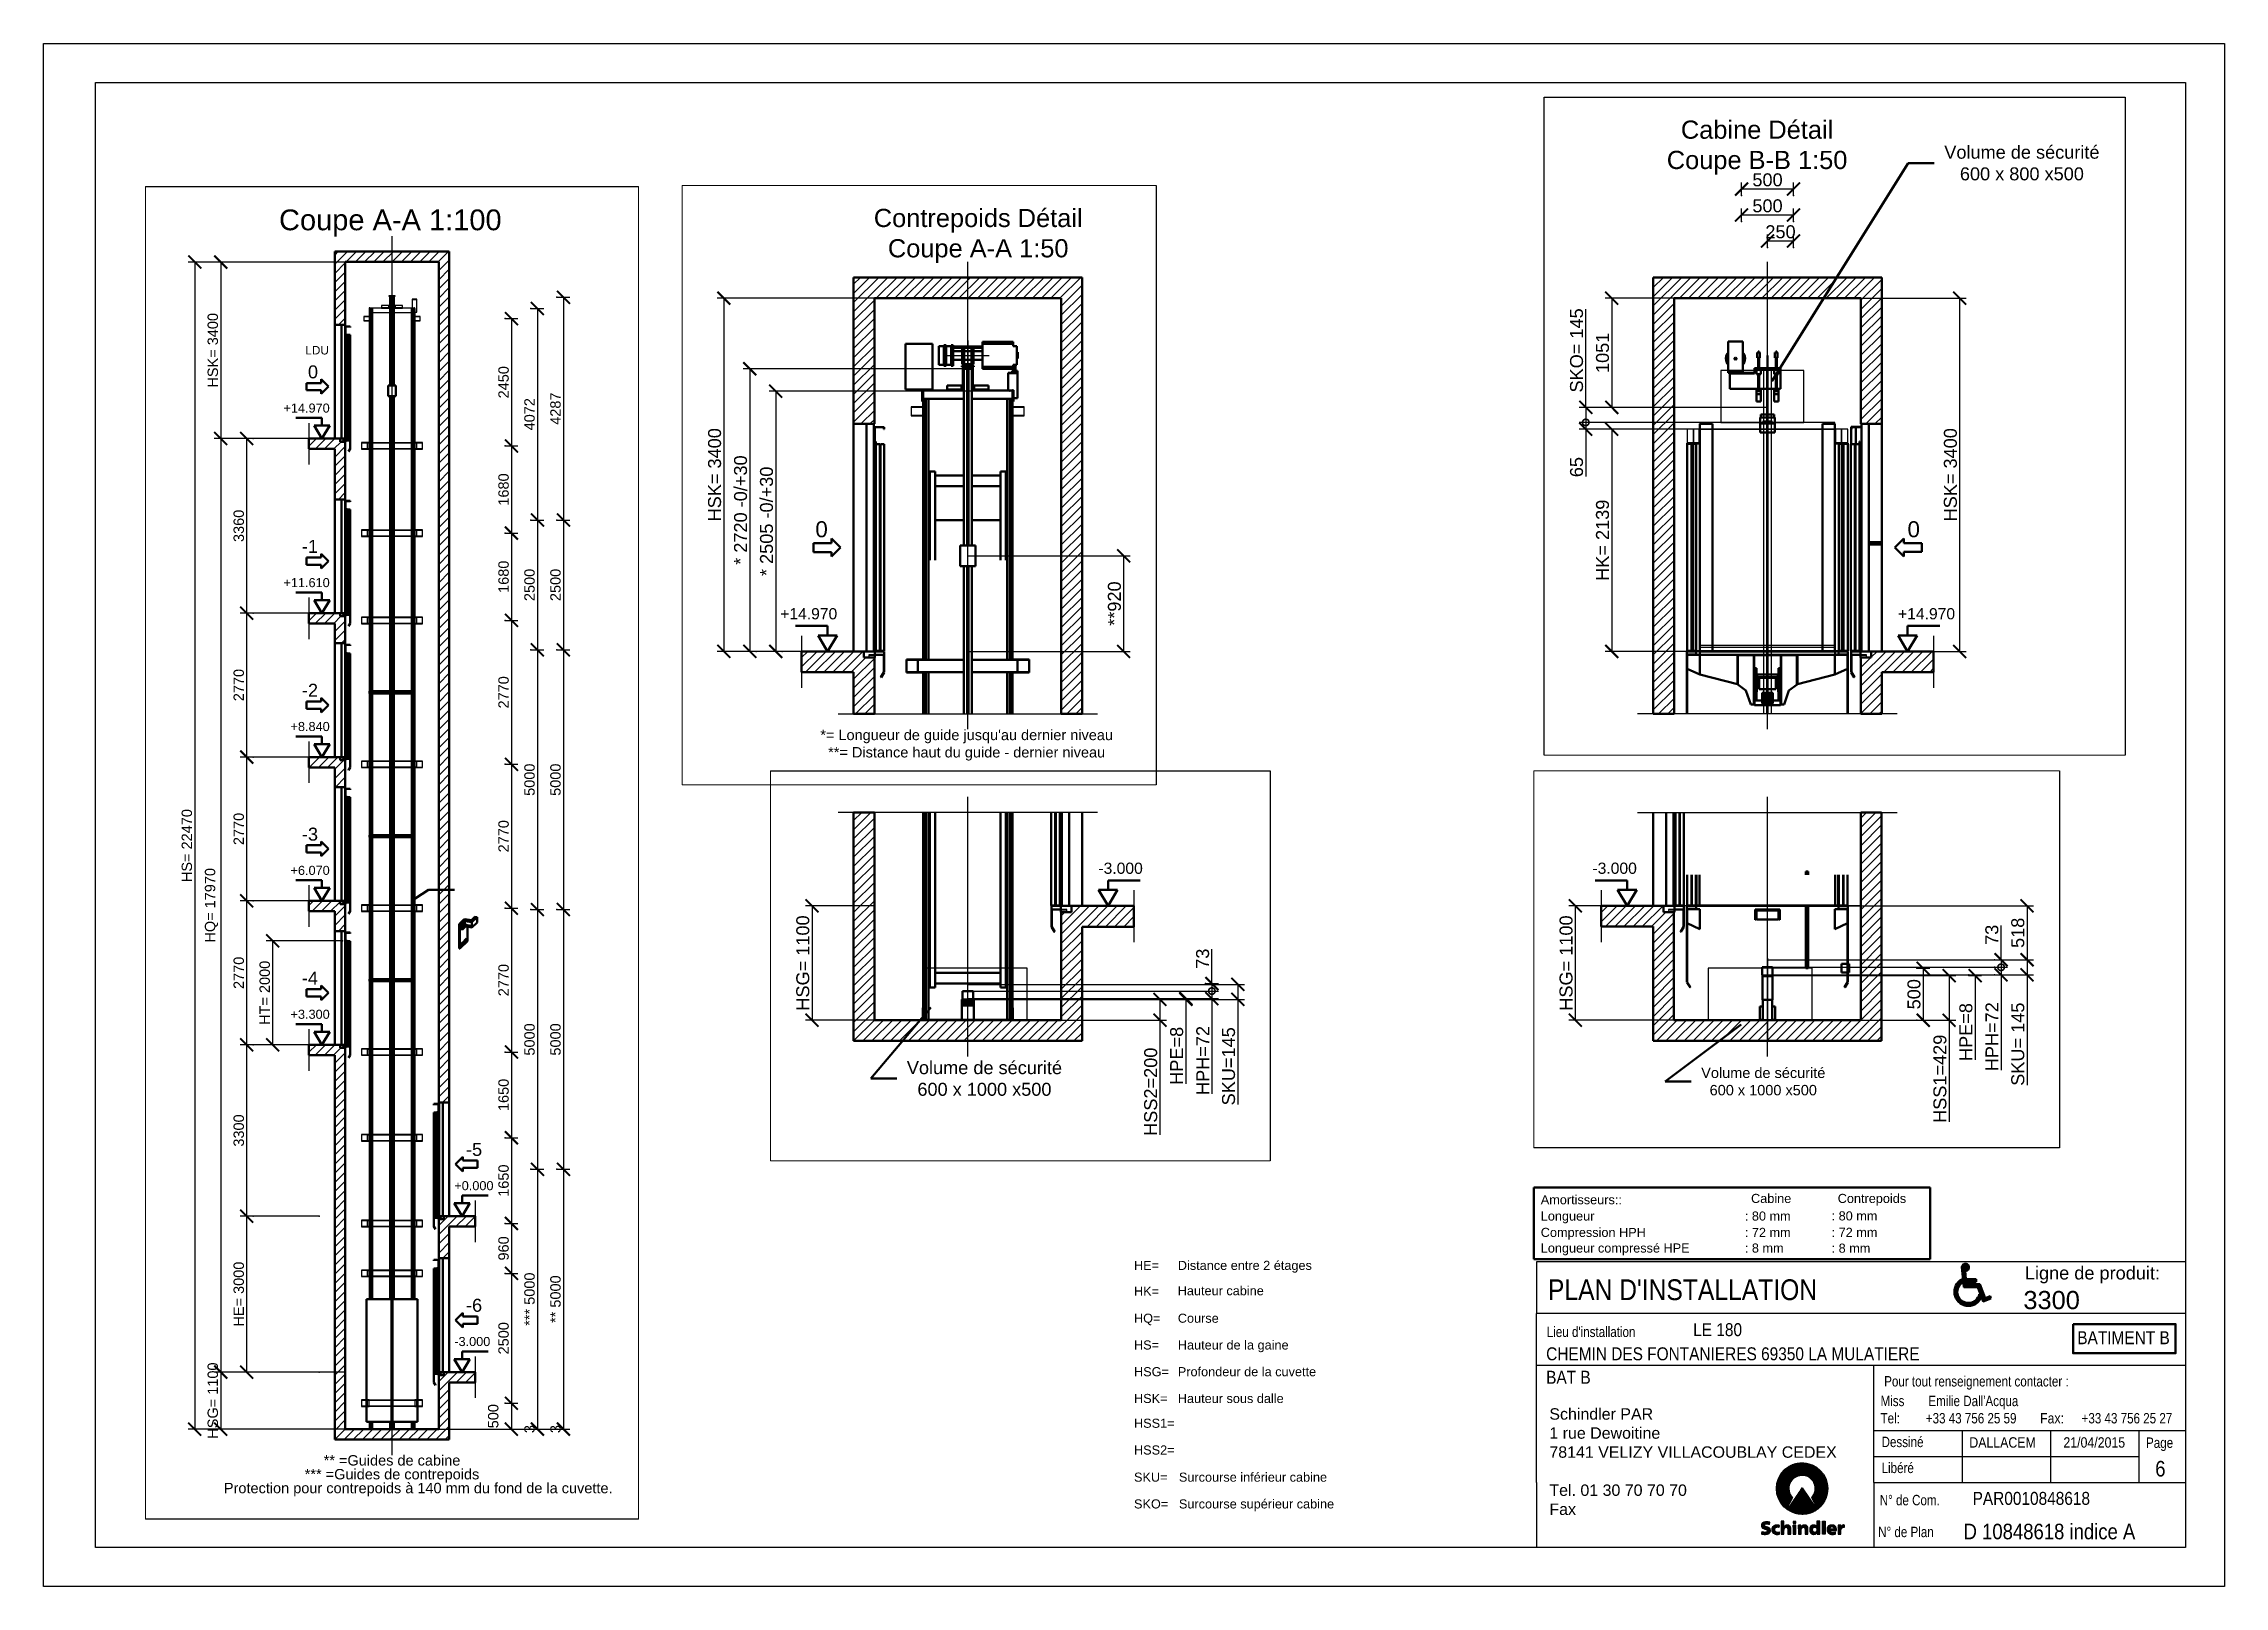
# Paper-space layout 'dynTemplateCommOrderA3LAYP02' of a CAD drawing. Header units: millimetres. Extents: x 0 to 420, y 0 to 297.
# The model-space entities are those that its viewports show. They can reach past a viewport. Long polylines and large blocks are cut down to what shows.
import ezdxf
from ezdxf.enums import TextEntityAlignment as Align

# ---------------------------------------------------------------- set-up
doc = ezdxf.new("R2010")
doc.units = ezdxf.units.MM
for name, pattern in [('AM_ISO02W050', [7.5, 6, -1.5]), ('AM_ISO08W050', [18, 12, -1.5, 3, -1.5]), ('DOTTED', [3.5, 0.5, -3])]:
    doc.linetypes.add(name, pattern=pattern)
for name, color, linetype, lineweight in [('AM_0', 7, 'Continuous', 50), ('AM_3', 6, 'AM_ISO02W050', 25), ('AM_5', 3, 'Continuous', 25), ('AM_6', 2, 'Continuous', 35), ('LDBuffer-AM_0', 7, 'Continuous', 50), ('LDBuffer-AM_6', 2, 'Continuous', 35), ('LDBuffer-AM_7', 4, 'AM_ISO08W050', 25), ('LDCar-AM_0', 7, 'Continuous', 50), ('LDCar-AM_3', 6, 'AM_ISO02W050', 25), ('LDCar-AM_4', 3, 'Continuous', 25), ('LDCar-AM_6', 2, 'Continuous', 35), ('LDCar-AM_7', 4, 'AM_ISO08W050', 25), ('LDCarFrame-AM_0', 7, 'Continuous', 50), ('LDCarFrame-AM_3', 6, 'AM_ISO02W050', 25), ('LDCarFrame-AM_6', 2, 'Continuous', 35), ('LDElectricalComponents-AM_0', 7, 'Continuous', 50), ('LDElectricalComponents-AM_6', 2, 'Continuous', 35), ('LDForces-AM_0', 7, 'Continuous', 50), ('LDForces-AM_3', 6, 'AM_ISO02W050', 25), ('LDForces-AM_6', 2, 'Continuous', 35), ('LDGear-AM_0', 7, 'Continuous', 50), ('LDGear-AM_3', 6, 'AM_ISO02W050', 25), ('LDGear-AM_6', 2, 'Continuous', 35), ('LDGear-AM_7', 4, 'AM_ISO08W050', 25), ('LDGovernor-AM_0', 7, 'Continuous', 50), ('LDGovernor-AM_6', 2, 'Continuous', 35), ('LDGuides-AM_0', 7, 'Continuous', 50), ('LDGuides-AM_3', 6, 'AM_ISO02W050', 25), ('LDGuides-AM_6', 2, 'Continuous', 35), ('LDRailBrackets-AM_0', 7, 'Continuous', 50), ('LDRailBrackets-AM_3', 6, 'AM_ISO02W050', 25), ('LDRailBrackets-AM_6', 2, 'Continuous', 35), ('LDRefugeSpace-AM_3', 6, 'AM_ISO02W050', 25), ('LDRefugeSpace-AM_6', 2, 'Continuous', 35), ('LDShaft-AM_0', 7, 'Continuous', 50), ('LDShaft-AM_4', 3, 'Continuous', 25), ('LDShaft-AM_5', 3, 'Continuous', 25), ('LDShaft-AM_6', 2, 'Continuous', 35), ('LDShaft-AM_7', 4, 'AM_ISO08W050', 25), ('LDShaft-AM_8', 1, 'Continuous', 25)]:
    doc.layers.add(name, color=color, linetype=linetype, lineweight=lineweight)
for name, color, linetype in [('AM_9', 253, 'Continuous'), ('CDO_ALL_DWG_FRAME', 7, 'Continuous'), ('CDO_TEMP', 1, 'Continuous'), ('DXF', 7, 'Continuous'), ('INF_F05_F08', 7, 'Continuous'), ('TX25', 7, 'Continuous')]:
    doc.layers.add(name, color=color, linetype=linetype)
doc.layers.add('AM_VIEWS', color=1, linetype='Continuous', lineweight=25, plot=False)
doc.styles.add('CONVERTER_1', font='arial.ttf', dxfattribs={"height": 0.2})
doc.styles.add('CONVERTER_2', font='arial.ttf', dxfattribs={"height": 0.2})
doc.styles.add('LD', font='ARIALUNI.TTF')
doc.styles.get("Standard").update_dxf_attribs({"font": 'ARIALUNI.TTF'})
doc.dimstyles.new('LIFT', dxfattribs={"dimtxt": 2.5, "dimasz": 2.5, "dimexe": 1.25, "dimexo": 0, "dimgap": 0.5, "dimtad": 1, "dimdec": 0, "dimzin": 1, "dimdsep": 46, "dimtxsty": 'LD', "dimblk": 'ARCHTICK', "dimcen": 0, "dimdle": 1, "dimclrd": 3, "dimclre": 3, "dimclrt": 4, "dimadec": 0, "dimazin": 0, "dimtp": 0.1, "dimtm": 0.1, "dimtfac": 0.71, "dimtdec": 0, "dimtix": 1, "dimtmove": 0, "dimatfit": 3, "dimfxl": 1, "dimtolj": 1, "dimarcsym": 0})

psp = doc.layouts.new('dynTemplateCommOrderA3LAYP02')

# ---------------------------------------------------------------- texts
at = {"layer": 'CDO_ALL_DWG_FRAME', "width": 0.85}
for s, height, p in [("PLAN D'INSTALLATION", 4, (289.72, 55.11)), ('DALLACEM', 2, (370.88, 26.71)), ('PAR0010848618', 2.5, (371.51, 15.69))]:
    psp.add_text(s, height=height, dxfattribs=at).set_placement(p)
at = {"layer": 'CDO_ALL_DWG_FRAME'}
for s, height, p in [('Ligne de produit:', 2.5, (381.58, 59.08)), ('3300', 3.5, (381.29, 53.37))]:
    psp.add_text(s, height=height, dxfattribs=at).set_placement(p)
at = {"layer": 'CDO_ALL_DWG_FRAME', "style": 'CONVERTER_2'}
for s, height, width, p in [('LE 180', 2.5, 0.85, (317.7, 48.17)), ('BATIMENT B', 2.5, 0.85, (391.67, 46.62)), ('CHEMIN DES FONTANIERES 69350 LA MULATIERE', 2.5, 0.85, (289.38, 43.52)), ('BAT B', 2.5, 0.85, (289.38, 39.01)), ('+33 43 756 25 59', 2, 0.8, (362.5, 31.37)), ('+33 43 756 25 27', 2, 0.8, (392.5, 31.37)), ('21/04/2015', 2, 0.85, (389, 26.71)), ('N° de Com.', 2, 0.8, (353.62, 15.61)), ('N° de Plan', 2, 0.8, (353.32, 9.48)), ('D 10848618 indice A', 3, 0.85, (369.77, 9.06))]:
    psp.add_text(s, height=height, dxfattribs=dict(at, width=width)).set_placement(p)
at = {"layer": 'CDO_TEMP', "style": 'CONVERTER_2'}
for s, height, width, p in [("Lieu d'installation", 2, 0.8, (289.5, 48)), ('Pour tout renseignement contacter :', 2, 0.8, (354.48, 38.48)), ('Tel:', 2, 0.8, (353.78, 31.37)), ('Fax:', 2, 0.85, (384.5, 31.37)), ('Dessiné', 2, 0.8, (353.98, 26.81)), ('Page', 2, 0.8, (404.91, 26.66)), ('Libéré', 2, 0.8, (353.98, 21.81)), ('6', 3, 0.85, (406.68, 21.15))]:
    psp.add_text(s, height=height, dxfattribs=dict(at, width=width)).set_placement(p)
at = {"layer": 'CDO_TEMP', "linetype": 'Continuous', "style": 'CONVERTER_1', "width": 0.8}
for s, p in [('Miss', (353.78, 34.7)), ("Emilie Dall'Acqua", (363, 34.7))]:
    psp.add_text(s, height=2, dxfattribs=at).set_placement(p)

msp = doc.modelspace()

# ---------------------------------------------------------------- texts
at = {"layer": 'LDShaft-AM_0', "attachment_point": 5, "style": 'LD'}
for s, insert, char_height in [('\\fArial Unicode MS|b0|i0|u0;\\C256;Coupe A-A 1:100', (49420.7, 24453.8), 400), ('\\fArial Unicode MS|b0|i0|u0;\\C256;LDU', (48011, 22003.3), 162.5), ('\\fArial Unicode MS|b0|i0|u0;\\C256;Cabine Détail\\PCoupe B-B 1:50', (72437.6, 5600), 175), ('\\fArial Unicode MS|b0|i0|u0;\\C256;Contrepoids Détail\\PCoupe A-A 1:50', (62612.6, 5035.9), 175), ("\\fArial Unicode MS|b0|i0|u0;\\C256;*= Longueur de guide jusqu'au dernier niveau\\P**= Distance haut du guide - dernier niveau ", (62501.3, 133.3), 100)]:
    msp.add_mtext(s, dxfattribs=dict(at, insert=insert, char_height=char_height))
at = {"layer": 'LDShaft-AM_0', "insert": (49453.5, 733.3), "char_height": 200, "attachment_point": 2, "line_spacing_factor": 0.8, "style": 'LD'}
msp.add_mtext('\\fArial Unicode MS|b0|i0|u0;\\C256;** =Guides de cabine\\P*** =Guides de contrepoids\\P             Protection pour contrepoids à 140 mm du fond de la cuvette.', dxfattribs=at)

# ---------------------------------------------------------------- blocks, each defined once
blk = doc.blocks.new('BORD_COMM_FRAME_A3')
at = {"layer": 'DXF'}
for p, q in [((0, 297), (420, 297)), ((0, 0), (0, 297)), ((420, 297), (420, 0)), ((10, 7.5), (10, 289.5)), ((10, 289.5), (412.5, 289.5)), ((412.5, 289.5), (412.5, 7.5)), ((412.5, 7.5), (10, 7.5)), ((420, 0), (0, 0))]:
    blk.add_line(p, q, dxfattribs=at)
blk = doc.blocks.new('LD_20150423131208_000000BF')
at = {"layer": 'LDShaft-AM_0'}
blk.add_blockref('BORD_COMM_FRAME_A3', (0, 0), dxfattribs=at)
blk = doc.blocks.new('DWGTEXTBLOCK_ABBREVIATIONS_LAY02')
at = {"layer": 'TX25'}
for s, p in [('HE=', (-66.4, -36.92)), ('HK=', (-66.4, -41.89)), ('HQ=', (-66.4, -47.09)), ('HS=', (-66.4, -52.24)), ('HSG=', (-66.4, -57.39)), ('HSK=', (-66.4, -62.54)), ('HSS1=', (-66.4, -67.31)), ('HSS2=', (-66.4, -72.46)), ('SKU=', (-66.4, -77.69)), ('SKO=', (-66.4, -82.84))]:
    blk.add_text(s, height=1.75, dxfattribs=at).set_placement(p)
blk = doc.blocks.new('LD_20150423131208_000000C1')
at = {"layer": 'LDShaft-AM_0'}
blk.add_blockref('DWGTEXTBLOCK_ABBREVIATIONS_LAY02', (66.4, 82.84), dxfattribs=at)
for s, p in [('Distance entre 2 étages', (8.44, 45.92)), ('Course', (8.44, 35.75)), ('Hauteur de la gaine', (8.44, 30.6)), ('Profondeur de la cuvette', (8.44, 25.45)), ('Hauteur sous dalle', (8.44, 20.3)), ('Surcourse inférieur cabine', (8.65, 5.15)), ('Surcourse supérieur cabine', (8.65, 0))]:
    blk.add_text(s, height=1.75, dxfattribs=at).set_placement(p)
at = {"layer": 'LDShaft-AM_0', "insert": (8.42, 42.79), "char_height": 1.75, "width": 49.6128, "attachment_point": 1}
blk.add_mtext('Hauteur cabine', dxfattribs=at)
blk = doc.blocks.new('DWG_COMM_WHEELCHAIR')
at = {"color": 7, "linetype": 'Continuous'}
for p, q in [((3.57, 10.08), (4.92, 10.08)), ((3.57, 10.06), (4.92, 10.06)), ((3.57, 10.04), (4.92, 10.04)), ((3.57, 10.03), (4.92, 10.03)), ((3.57, 10.01), (4.92, 10.01)), ((3.57, 10.01), (3.92, 6.18)), ((3.57, 9.99), (4.92, 9.99)), ((3.57, 9.97), (4.92, 9.97)), ((3.58, 10.13), (4.91, 10.13)), ((3.58, 10.12), (4.92, 10.12)), ((3.58, 10.1), (4.92, 10.1)), ((3.58, 9.95), (4.92, 9.95)), ((3.58, 9.94), (4.92, 9.94)), ((3.58, 9.92), (4.92, 9.92)), ((3.58, 9.9), (4.92, 9.9)), ((3.58, 9.88), (4.91, 9.88)), ((3.58, 9.86), (4.91, 9.86)), ((3.59, 10.19), (4.9, 10.19)), ((3.59, 10.17), (4.9, 10.17)), ((3.59, 10.15), (4.91, 10.15)), ((3.59, 9.85), (4.9, 9.85)), ((3.59, 9.83), (4.9, 9.83)), ((3.59, 9.81), (4.89, 9.81)), ((3.59, 9.79), (4.89, 9.79)), ((3.59, 9.77), (4.88, 9.77)), ((3.59, 9.76), (4.88, 9.76)), ((3.59, 9.74), (4.87, 9.74)), ((3.6, 10.21), (4.89, 10.21)), ((3.6, 9.72), (4.86, 9.72)), ((3.6, 9.7), (4.85, 9.7)), ((3.6, 9.68), (4.84, 9.68)), ((3.6, 9.67), (4.83, 9.67)), ((3.6, 9.65), (4.82, 9.65)), ((3.6, 9.63), (4.81, 9.63)), ((3.61, 10.24), (4.88, 10.24)), ((3.61, 10.22), (4.89, 10.22)), ((3.61, 9.61), (4.8, 9.61)), ((3.61, 9.59), (4.78, 9.59)), ((3.61, 9.58), (4.77, 9.58)), ((3.61, 9.56), (4.75, 9.56)), ((3.61, 9.54), (4.74, 9.54)), ((3.61, 9.52), (4.72, 9.52)), ((3.62, 10.26), (4.88, 10.26)), ((3.62, 9.5), (4.7, 9.5)), ((3.62, 9.49), (4.68, 9.49)), ((3.62, 9.47), (4.65, 9.47)), ((3.62, 9.45), (4.63, 9.45)), ((3.62, 9.43), (4.6, 9.43)), ((3.62, 9.41), (4.57, 9.41)), ((3.63, 10.3), (4.86, 10.3)), ((3.63, 10.28), (4.87, 10.28)), ((3.63, 9.4), (4.53, 9.4)), ((3.63, 9.38), (4.49, 9.38)), ((3.63, 9.36), (4.44, 9.36)), ((3.63, 9.34), (4.36, 9.34)), ((3.63, 9.32), (4.2, 9.32)), ((3.63, 9.31), (4.2, 9.31)), ((3.64, 10.31), (4.85, 10.31)), ((3.64, 9.29), (4.2, 9.29)), ((3.64, 9.27), (4.2, 9.27)), ((3.64, 9.25), (4.2, 9.25)), ((3.64, 9.23), (4.21, 9.23)), ((3.64, 9.22), (4.21, 9.22)), ((3.64, 9.2), (4.21, 9.2)), ((3.65, 10.33), (4.84, 10.33)), ((3.65, 9.18), (4.21, 9.18)), ((3.65, 9.16), (4.21, 9.16)), ((3.65, 9.14), (4.21, 9.14)), ((3.65, 9.13), (4.21, 9.13)), ((3.65, 9.11), (4.22, 9.11)), ((3.65, 9.09), (4.22, 9.09)), ((3.66, 10.35), (4.83, 10.35)), ((3.66, 9.07), (4.22, 9.07)), ((3.66, 9.05), (4.22, 9.05)), ((3.66, 9.04), (4.22, 9.04)), ((3.66, 9.02), (4.22, 9.02)), ((3.66, 9), (4.23, 9)), ((3.66, 8.98), (4.23, 8.98)), ((3.67, 10.37), (4.82, 10.37)), ((3.67, 8.96), (4.23, 8.96)), ((3.67, 8.95), (4.23, 8.95)), ((3.67, 8.93), (4.23, 8.93)), ((3.67, 8.91), (4.23, 8.91)), ((3.67, 8.89), (4.24, 8.89)), ((3.67, 8.87), (4.24, 8.87)), ((3.67, 8.86), (4.24, 8.86)), ((3.68, 8.84), (4.24, 8.84)), ((3.68, 8.82), (4.24, 8.82)), ((3.68, 8.8), (4.24, 8.8)), ((3.68, 8.78), (4.25, 8.78)), ((3.68, 8.77), (4.25, 8.77)), ((3.68, 8.75), (4.25, 8.75)), ((3.69, 10.39), (4.81, 10.39)), ((3.69, 8.73), (4.25, 8.73)), ((3.69, 8.71), (4.25, 8.71)), ((3.69, 8.69), (4.25, 8.69)), ((3.69, 8.68), (4.26, 8.68)), ((3.69, 8.66), (4.26, 8.66)), ((3.69, 8.64), (4.26, 8.64)), ((3.7, 10.4), (4.8, 10.4)), ((3.7, 8.62), (4.26, 8.62)), ((3.7, 8.6), (4.26, 8.6)), ((3.7, 8.59), (4.26, 8.59)), ((3.7, 8.57), (4.27, 8.57)), ((3.7, 8.55), (4.27, 8.55)), ((3.7, 8.53), (4.27, 8.53)), ((3.71, 10.42), (4.78, 10.42)), ((3.71, 8.51), (4.27, 8.51)), ((3.71, 8.5), (4.27, 8.5)), ((3.71, 8.48), (4.27, 8.48)), ((3.71, 8.46), (4.28, 8.46)), ((3.71, 8.44), (4.28, 8.44)), ((3.71, 8.42), (4.28, 8.42)), ((3.72, 8.41), (4.28, 8.41)), ((3.73, 10.44), (4.77, 10.44)), ((3.74, 10.46), (4.75, 10.46)), ((3.76, 10.48), (4.74, 10.48)), ((3.78, 10.49), (4.72, 10.49)), ((3.79, 10.51), (4.7, 10.51)), ((3.82, 10.53), (4.68, 10.53)), ((3.84, 10.55), (4.66, 10.55)), ((3.86, 10.57), (4.63, 10.57)), ((3.89, 10.58), (4.6, 10.58)), ((3.92, 10.6), (4.57, 10.6)), ((3.96, 10.62), (4.54, 10.62)), ((4, 10.64), (4.5, 10.64)), ((4.05, 10.66), (4.45, 10.66)), ((4.12, 10.67), (4.37, 10.67)), ((4.34, 7.76), (4.2, 9.33)), ((2.12, 5.47), (2.69, 5.47)), ((2.12, 5.45), (2.69, 5.45)), ((2.12, 5.44), (2.68, 5.44)), ((2.12, 5.42), (2.68, 5.42)), ((2.12, 5.4), (2.68, 5.4)), ((2.12, 5.38), (2.68, 5.38)), ((2.12, 5.36), (2.68, 5.36)), ((2.12, 5.35), (2.68, 5.35)), ((2.12, 5.33), (2.68, 5.33)), ((2.12, 5.31), (2.68, 5.31)), ((2.12, 5.29), (2.68, 5.29)), ((2.12, 5.27), (2.68, 5.27)), ((2.12, 5.26), (2.68, 5.26)), ((2.12, 5.24), (2.68, 5.24)), ((2.12, 5.22), (2.68, 5.22)), ((2.12, 5.2), (2.68, 5.2)), ((2.12, 5.18), (2.68, 5.18)), ((2.12, 5.17), (2.68, 5.17)), ((2.12, 5.15), (2.68, 5.15)), ((2.12, 5.13), (2.68, 5.13)), ((2.12, 5.11), (2.69, 5.11)), ((2.12, 5.09), (2.69, 5.09)), ((2.13, 5.58), (2.7, 5.58)), ((2.13, 5.56), (2.7, 5.56)), ((2.13, 5.54), (2.69, 5.54)), ((2.13, 5.53), (2.69, 5.53)), ((2.13, 5.51), (2.69, 5.51)), ((2.13, 5.49), (2.69, 5.49)), ((2.13, 5.08), (2.69, 5.08)), ((2.13, 5.06), (2.69, 5.06)), ((2.13, 5.04), (2.69, 5.04)), ((2.13, 5.02), (2.69, 5.02)), ((2.13, 5), (2.7, 5)), ((2.13, 4.99), (2.7, 4.99)), ((2.14, 5.67), (2.71, 5.67)), ((2.14, 5.65), (2.71, 5.65)), ((2.14, 5.63), (2.71, 5.63)), ((2.14, 5.62), (2.7, 5.62)), ((2.14, 5.6), (2.7, 5.6)), ((2.14, 4.97), (2.7, 4.97)), ((2.14, 4.95), (2.7, 4.95)), ((2.14, 4.93), (2.71, 4.93)), ((2.14, 4.91), (2.71, 4.91)), ((2.15, 5.72), (2.72, 5.72)), ((2.15, 5.71), (2.72, 5.71)), ((2.15, 5.69), (2.72, 5.69)), ((2.15, 4.9), (2.71, 4.9)), ((2.15, 4.88), (2.72, 4.88)), ((2.15, 4.86), (2.72, 4.86)), ((2.15, 4.84), (2.72, 4.84)), ((2.16, 5.78), (2.74, 5.78)), ((2.16, 5.76), (2.73, 5.76)), ((2.16, 5.74), (2.73, 5.74)), ((2.16, 4.82), (2.73, 4.82)), ((2.16, 4.81), (2.73, 4.81)), ((2.16, 4.79), (2.74, 4.79)), ((2.17, 5.83), (2.75, 5.83)), ((2.17, 5.81), (2.75, 5.81)), ((2.17, 5.8), (2.74, 5.8)), ((2.17, 4.77), (2.74, 4.77)), ((2.17, 4.75), (2.75, 4.75)), ((2.17, 4.73), (2.75, 4.73)), ((2.18, 5.89), (2.77, 5.89)), ((2.18, 5.87), (2.76, 5.87)), ((2.18, 5.85), (2.76, 5.85)), ((2.18, 4.72), (2.76, 4.72)), ((2.18, 4.7), (2.76, 4.7)), ((2.19, 5.92), (2.78, 5.92)), ((2.19, 5.9), (2.77, 5.9)), ((2.19, 4.68), (2.77, 4.68)), ((2.19, 4.66), (2.77, 4.66)), ((2.19, 4.64), (2.78, 4.64)), ((2.2, 5.96), (2.79, 5.96)), ((2.2, 5.94), (2.78, 5.94)), ((2.2, 4.63), (2.78, 4.63)), ((2.2, 4.61), (2.79, 4.61)), ((2.21, 5.99), (2.8, 5.99)), ((2.21, 5.98), (2.79, 5.98)), ((2.21, 4.59), (2.79, 4.59)), ((2.21, 4.57), (2.8, 4.57)), ((2.22, 6.03), (2.81, 6.03)), ((2.22, 6.01), (2.81, 6.01)), ((2.22, 4.55), (2.81, 4.55)), ((2.22, 4.54), (2.81, 4.54)), ((2.23, 6.07), (2.83, 6.07)), ((2.23, 6.05), (2.82, 6.05)), ((2.23, 4.52), (2.82, 4.52)), ((2.23, 4.5), (2.83, 4.5)), ((2.24, 6.1), (2.84, 6.1)), ((2.24, 6.08), (2.83, 6.08)), ((2.24, 4.48), (2.83, 4.48)), ((2.25, 6.12), (2.85, 6.12)), ((2.25, 4.46), (2.84, 4.46)), ((2.25, 4.45), (2.85, 4.45)), ((2.26, 6.16), (2.87, 6.16)), ((2.26, 6.14), (2.86, 6.14)), ((2.26, 4.43), (2.86, 4.43)), ((2.26, 4.41), (2.86, 4.41)), ((2.27, 6.19), (2.88, 6.19)), ((2.27, 6.17), (2.87, 6.17)), ((2.27, 4.39), (2.87, 4.39)), ((2.28, 6.21), (2.89, 6.21)), ((2.28, 4.37), (2.88, 4.37)), ((2.28, 4.36), (2.89, 4.36)), ((2.29, 6.25), (2.91, 6.25)), ((2.29, 6.23), (2.9, 6.23)), ((2.29, 4.34), (2.9, 4.34)), ((2.3, 6.26), (2.92, 6.26)), ((2.3, 4.32), (2.91, 4.32)), ((2.3, 4.3), (2.92, 4.3)), ((2.31, 6.28), (2.93, 6.28)), ((2.31, 4.28), (2.93, 4.28)), ((2.32, 6.32), (2.95, 6.32)), ((2.32, 6.3), (2.94, 6.3)), ((2.32, 4.27), (2.94, 4.27)), ((2.32, 4.25), (2.95, 4.25)), ((2.33, 6.34), (2.96, 6.34)), ((2.33, 4.23), (2.96, 4.23)), ((2.34, 6.35), (2.97, 6.35)), ((2.34, 4.21), (2.97, 4.21)), ((2.35, 6.39), (2.99, 6.39)), ((2.35, 6.37), (2.98, 6.37)), ((2.36, 6.41), (3, 6.41)), ((2.37, 6.43), (3.01, 6.43)), ((2.38, 6.44), (3.02, 6.44)), ((2.39, 6.46), (3.03, 6.46)), ((2.4, 6.5), (3.06, 6.5)), ((2.4, 6.48), (3.05, 6.48)), ((2.41, 6.52), (3.07, 6.52)), ((2.42, 6.53), (3.08, 6.53)), ((2.43, 6.55), (3.1, 6.55)), ((2.44, 6.57), (3.11, 6.57)), ((2.45, 6.59), (3.12, 6.59)), ((2.46, 6.61), (3.14, 6.61)), ((2.47, 6.62), (3.15, 6.62)), ((2.48, 6.64), (3.17, 6.64)), ((2.49, 6.66), (3.18, 6.66)), ((2.5, 6.68), (3.2, 6.68)), ((2.51, 6.7), (3.21, 6.7)), ((2.53, 6.71), (3.23, 6.71)), ((2.54, 6.73), (3.25, 6.73)), ((2.55, 6.75), (3.26, 6.75)), ((2.56, 6.77), (3.28, 6.77)), ((2.57, 6.79), (3.3, 6.79)), ((2.58, 6.8), (3.31, 6.8)), ((2.6, 6.82), (3.33, 6.82)), ((2.61, 6.84), (3.35, 6.84)), ((2.62, 6.86), (3.37, 6.86)), ((2.64, 6.88), (3.39, 6.88)), ((2.65, 6.89), (3.41, 6.89)), ((2.66, 6.91), (3.43, 6.91)), ((2.68, 6.93), (3.45, 6.93)), ((2.69, 6.95), (3.48, 6.95)), ((2.7, 6.97), (3.5, 6.97)), ((2.72, 6.98), (3.52, 6.98)), ((2.73, 7), (3.55, 7)), ((2.75, 7.02), (3.57, 7.02)), ((2.76, 7.04), (3.6, 7.04)), ((2.78, 7.06), (3.61, 7.06)), ((2.79, 7.07), (3.61, 7.07)), ((2.81, 7.09), (3.61, 7.09)), ((2.83, 7.11), (3.61, 7.11)), ((2.84, 7.13), (3.6, 7.13)), ((2.86, 7.15), (3.6, 7.15)), ((2.88, 7.16), (3.6, 7.16)), ((2.9, 7.18), (3.6, 7.18)), ((2.91, 7.2), (3.6, 7.2)), ((2.93, 7.22), (3.6, 7.22)), ((2.95, 7.24), (3.59, 7.24)), ((2.97, 7.25), (3.59, 7.25)), ((2.99, 7.27), (3.59, 7.27)), ((3.01, 7.29), (3.59, 7.29)), ((3.03, 7.31), (3.59, 7.31)), ((3.05, 7.33), (3.59, 7.33)), ((3.07, 7.34), (3.59, 7.34)), ((3.09, 7.36), (3.58, 7.36)), ((3.11, 7.38), (3.58, 7.38)), ((3.14, 7.4), (3.58, 7.4)), ((3.16, 7.42), (3.58, 7.42)), ((3.18, 7.43), (3.58, 7.43)), ((3.21, 7.45), (3.58, 7.45)), ((3.23, 7.47), (3.57, 7.47)), ((3.26, 7.49), (3.57, 7.49)), ((3.28, 7.51), (3.57, 7.51)), ((3.31, 7.52), (3.57, 7.52)), ((3.33, 7.54), (3.57, 7.54)), ((3.36, 7.56), (3.57, 7.56)), ((3.39, 7.58), (3.57, 7.58)), ((3.42, 7.6), (3.56, 7.6)), ((3.45, 7.61), (3.56, 7.61)), ((3.48, 7.63), (3.56, 7.63)), ((3.51, 7.65), (3.56, 7.65)), ((3.55, 7.67), (3.56, 7.67)), ((3.56, 7.67), (3.61, 7.05)), ((3.72, 8.39), (4.28, 8.39)), ((3.72, 8.37), (4.28, 8.37)), ((3.72, 8.35), (4.29, 8.35)), ((3.72, 8.33), (4.29, 8.33)), ((3.72, 8.32), (4.29, 8.32)), ((3.73, 8.3), (4.29, 8.3)), ((3.73, 8.28), (4.29, 8.28)), ((3.73, 8.26), (4.29, 8.26)), ((3.73, 8.24), (4.3, 8.24)), ((3.73, 8.23), (4.3, 8.23)), ((3.73, 8.21), (4.3, 8.21)), ((3.74, 8.19), (4.3, 8.19)), ((3.74, 8.17), (4.3, 8.17)), ((3.74, 8.15), (4.3, 8.15)), ((3.74, 8.14), (4.31, 8.14)), ((3.74, 8.12), (4.31, 8.12)), ((3.74, 8.1), (4.31, 8.1)), ((3.75, 8.08), (4.31, 8.08)), ((3.75, 8.06), (4.31, 8.06)), ((3.75, 8.05), (4.31, 8.05)), ((3.75, 8.03), (4.32, 8.03)), ((3.75, 8.01), (4.32, 8.01)), ((3.75, 7.99), (4.32, 7.99)), ((3.75, 7.97), (4.32, 7.97)), ((3.76, 7.96), (4.32, 7.96)), ((3.76, 7.94), (4.32, 7.94)), ((3.76, 7.92), (4.33, 7.92)), ((3.76, 7.9), (4.33, 7.9)), ((3.76, 7.88), (4.33, 7.88)), ((3.76, 7.87), (4.33, 7.87)), ((3.77, 7.85), (4.33, 7.85)), ((3.77, 7.83), (4.33, 7.83)), ((3.77, 7.81), (4.34, 7.81)), ((3.77, 7.79), (4.34, 7.79)), ((3.77, 7.78), (4.34, 7.78)), ((3.77, 7.76), (6.34, 7.76)), ((3.78, 7.74), (6.34, 7.74)), ((3.78, 7.72), (6.34, 7.72)), ((3.78, 7.7), (6.34, 7.7)), ((3.78, 7.69), (6.34, 7.69)), ((3.78, 7.67), (6.34, 7.67)), ((3.78, 7.65), (6.34, 7.65)), ((3.79, 7.63), (6.34, 7.63)), ((3.79, 7.61), (6.34, 7.61)), ((3.79, 7.6), (6.34, 7.6)), ((3.79, 7.58), (6.34, 7.58)), ((3.79, 7.56), (6.34, 7.56)), ((3.79, 7.54), (6.34, 7.54)), ((3.8, 7.52), (6.34, 7.52)), ((3.8, 7.51), (6.34, 7.51)), ((3.8, 7.49), (6.34, 7.49)), ((3.8, 7.47), (6.34, 7.47)), ((3.8, 7.45), (6.34, 7.45)), ((3.8, 7.43), (6.34, 7.43)), ((3.81, 7.42), (6.34, 7.42)), ((3.81, 7.4), (6.34, 7.4)), ((3.81, 7.38), (6.34, 7.38)), ((3.81, 7.36), (6.34, 7.36)), ((3.81, 7.34), (6.34, 7.34)), ((3.81, 7.33), (6.34, 7.33)), ((3.82, 7.31), (6.34, 7.31)), ((3.82, 7.29), (6.34, 7.29)), ((3.82, 7.27), (6.34, 7.27)), ((3.82, 7.25), (6.34, 7.25)), ((3.82, 7.24), (6.34, 7.24)), ((3.82, 7.22), (6.34, 7.22)), ((3.82, 7.2), (6.34, 7.2)), ((3.83, 7.18), (4.39, 7.18)), ((3.83, 7.16), (4.39, 7.16)), ((3.83, 7.15), (4.39, 7.15)), ((3.83, 7.13), (4.4, 7.13)), ((3.83, 7.11), (4.4, 7.11)), ((3.83, 7.09), (4.4, 7.09)), ((3.84, 7.07), (4.4, 7.07)), ((3.84, 7.06), (4.4, 7.06)), ((3.84, 7.04), (4.4, 7.04)), ((3.84, 7.02), (4.41, 7.02)), ((3.84, 7), (4.41, 7)), ((3.84, 6.98), (4.41, 6.98)), ((3.85, 6.97), (4.41, 6.97)), ((3.85, 6.95), (4.41, 6.95)), ((3.85, 6.93), (4.41, 6.93)), ((3.85, 6.91), (4.42, 6.91)), ((3.85, 6.89), (4.42, 6.89)), ((3.85, 6.88), (4.42, 6.88)), ((3.86, 6.86), (4.42, 6.86)), ((3.86, 6.84), (4.42, 6.84)), ((3.86, 6.82), (4.42, 6.82)), ((3.86, 6.8), (4.42, 6.8)), ((3.86, 6.79), (4.43, 6.79)), ((3.86, 6.77), (4.43, 6.77)), ((3.87, 6.75), (4.43, 6.75)), ((3.87, 6.73), (7.01, 6.73)), ((3.87, 6.71), (7.02, 6.71)), ((3.87, 6.7), (7.02, 6.7)), ((3.87, 6.68), (7.03, 6.68)), ((3.87, 6.66), (7.04, 6.66)), ((3.88, 6.64), (7.04, 6.64)), ((3.88, 6.62), (7.05, 6.62)), ((3.88, 6.61), (7.06, 6.61)), ((3.88, 6.59), (7.07, 6.59)), ((3.88, 6.57), (7.07, 6.57)), ((3.88, 6.55), (7.08, 6.55)), ((3.89, 6.53), (7.09, 6.53)), ((3.89, 6.52), (7.09, 6.52)), ((3.89, 6.5), (7.1, 6.5)), ((3.89, 6.48), (7.11, 6.48)), ((3.89, 6.46), (7.11, 6.46)), ((3.89, 6.44), (7.12, 6.44)), ((3.9, 6.43), (7.13, 6.43)), ((3.9, 6.41), (7.14, 6.41)), ((3.9, 6.39), (7.14, 6.39)), ((3.9, 6.37), (7.15, 6.37)), ((3.9, 6.35), (7.16, 6.35)), ((3.9, 6.34), (7.16, 6.34)), ((3.9, 6.32), (7.17, 6.32)), ((3.91, 6.3), (7.18, 6.3)), ((3.91, 6.28), (7.18, 6.28)), ((3.91, 6.26), (7.19, 6.26)), ((3.91, 6.25), (7.2, 6.25)), ((3.91, 6.23), (7.21, 6.23)), ((3.91, 6.21), (7.21, 6.21)), ((3.92, 6.19), (7.22, 6.19)), ((3.92, 6.18), (6.62, 6.18)), ((6.34, 7.76), (4.34, 7.76)), ((4.43, 6.75), (4.39, 7.2)), ((4.39, 7.2), (6.34, 7.2)), ((7, 6.75), (4.43, 6.75)), ((6.34, 7.2), (6.34, 7.76)), ((6.62, 6.18), (7.68, 3.46)), ((6.62, 6.17), (7.23, 6.17)), ((6.63, 6.16), (7.23, 6.16)), ((6.63, 6.14), (7.24, 6.14)), ((6.64, 6.12), (7.25, 6.12)), ((6.65, 6.1), (7.25, 6.1)), ((6.66, 6.08), (7.26, 6.08)), ((6.66, 6.07), (7.27, 6.07)), ((6.67, 6.05), (7.28, 6.05)), ((6.67, 4.21), (7.14, 4.21)), ((6.68, 6.03), (7.28, 6.03)), ((6.68, 6.01), (7.29, 6.01)), ((6.68, 4.23), (7.14, 4.23)), ((6.69, 5.99), (7.3, 5.99)), ((6.69, 4.25), (7.13, 4.25)), ((6.7, 5.98), (7.3, 5.98)), ((6.7, 5.96), (7.31, 5.96)), ((6.7, 4.27), (7.12, 4.27)), ((6.71, 5.94), (7.32, 5.94)), ((6.71, 4.28), (7.12, 4.28)), ((6.72, 5.92), (7.32, 5.92)), ((6.72, 4.3), (7.11, 4.3)), ((6.73, 5.9), (7.33, 5.9)), ((6.73, 5.89), (7.34, 5.89)), ((6.73, 4.34), (7.09, 4.34)), ((6.73, 4.32), (7.1, 4.32)), ((6.74, 5.87), (7.35, 5.87)), ((6.74, 4.36), (7.09, 4.36)), ((6.75, 5.85), (7.35, 5.85)), ((6.75, 5.83), (7.36, 5.83)), ((6.75, 4.37), (7.08, 4.37)), ((6.76, 5.81), (7.37, 5.81)), ((6.76, 4.39), (7.07, 4.39)), ((6.77, 5.8), (7.37, 5.8)), ((6.77, 4.41), (7.07, 4.41)), ((6.78, 5.78), (7.38, 5.78)), ((6.78, 5.76), (7.39, 5.76)), ((6.78, 4.45), (7.05, 4.45)), ((6.78, 4.43), (7.06, 4.43)), ((6.79, 5.74), (7.39, 5.74)), ((6.79, 4.46), (7.05, 4.46)), ((6.8, 5.72), (7.4, 5.72)), ((6.8, 5.71), (7.41, 5.71)), ((6.8, 4.48), (7.04, 4.48)), ((6.81, 5.69), (7.42, 5.69)), ((6.81, 4.52), (7.02, 4.52)), ((6.81, 4.5), (7.03, 4.5)), ((6.82, 5.67), (7.42, 5.67)), ((6.82, 5.65), (7.43, 5.65)), ((6.82, 4.54), (7.02, 4.54)), ((6.83, 5.63), (7.44, 5.63)), ((6.83, 4.57), (7, 4.57)), ((6.83, 4.55), (7.01, 4.55)), ((6.84, 5.62), (7.44, 5.62)), ((6.84, 4.59), (7, 4.59)), ((6.85, 5.6), (7.45, 5.6)), ((6.85, 5.58), (7.46, 5.58)), ((6.85, 4.63), (6.98, 4.63)), ((6.85, 4.61), (6.99, 4.61)), ((6.86, 5.56), (7.46, 5.56)), ((6.86, 4.66), (6.97, 4.66)), ((6.86, 4.64), (6.98, 4.64)), ((6.87, 5.54), (7.47, 5.54)), ((6.87, 5.53), (7.48, 5.53)), ((6.87, 4.7), (6.95, 4.7)), ((6.87, 4.68), (6.96, 4.68)), ((6.88, 5.51), (7.49, 5.51)), ((6.88, 4.73), (6.94, 4.73)), ((6.88, 4.72), (6.95, 4.72)), ((6.89, 5.49), (7.49, 5.49)), ((6.89, 5.47), (7.5, 5.47)), ((6.89, 4.77), (6.93, 4.77)), ((6.89, 4.75), (6.93, 4.75)), ((6.9, 5.45), (7.51, 5.45)), ((6.9, 4.83), (7.21, 4.04)), ((6.9, 4.82), (6.91, 4.82)), ((6.9, 4.81), (6.91, 4.81)), ((6.9, 4.79), (6.92, 4.79)), ((6.91, 5.44), (7.51, 5.44)), ((6.92, 5.42), (7.52, 5.42)), ((6.92, 5.4), (7.53, 5.4)), ((6.93, 5.38), (7.53, 5.38)), ((6.94, 5.36), (7.54, 5.36)), ((6.94, 5.35), (7.55, 5.35)), ((6.95, 5.33), (7.56, 5.33)), ((6.96, 5.31), (7.56, 5.31)), ((6.96, 5.29), (7.57, 5.29)), ((6.97, 5.27), (7.58, 5.27)), ((6.98, 5.26), (7.58, 5.26)), ((6.99, 5.24), (7.59, 5.24)), ((6.99, 5.22), (7.6, 5.22)), ((8.04, 4.08), (7, 6.75)), ((7, 5.2), (7.6, 5.2)), ((7.01, 5.18), (7.61, 5.18)), ((7.01, 5.17), (7.62, 5.17)), ((7.02, 5.15), (7.62, 5.15)), ((7.03, 5.13), (7.63, 5.13)), ((7.03, 5.11), (7.64, 5.11)), ((7.04, 5.09), (7.65, 5.09)), ((7.05, 5.08), (7.65, 5.08)), ((7.06, 5.06), (7.66, 5.06)), ((7.06, 5.04), (7.67, 5.04)), ((7.07, 5.02), (7.67, 5.02)), ((7.08, 5), (7.68, 5)), ((7.08, 4.99), (7.69, 4.99)), ((7.09, 4.97), (7.69, 4.97)), ((7.1, 4.95), (7.7, 4.95)), ((7.1, 4.93), (7.71, 4.93)), ((7.11, 4.91), (7.72, 4.91)), ((7.12, 4.9), (7.72, 4.9)), ((7.13, 4.88), (7.73, 4.88)), ((7.13, 4.86), (7.74, 4.86)), ((7.14, 4.84), (7.74, 4.84)), ((7.15, 4.82), (7.75, 4.82)), ((7.15, 4.81), (7.76, 4.81)), ((7.16, 4.79), (7.76, 4.79)), ((7.17, 4.77), (7.77, 4.77)), ((7.17, 4.75), (7.78, 4.75)), ((7.18, 4.73), (7.79, 4.73)), ((7.19, 4.72), (7.79, 4.72)), ((7.2, 4.7), (7.8, 4.7)), ((7.2, 4.68), (7.81, 4.68)), ((7.21, 4.66), (7.81, 4.66)), ((7.22, 4.64), (7.82, 4.64)), ((7.22, 4.63), (7.83, 4.63)), ((7.23, 4.61), (7.83, 4.61)), ((7.24, 4.59), (7.84, 4.59)), ((7.24, 4.57), (7.85, 4.57)), ((7.25, 4.55), (7.86, 4.55)), ((7.26, 4.54), (7.86, 4.54)), ((7.27, 4.52), (7.87, 4.52)), ((7.27, 4.5), (7.88, 4.5)), ((7.28, 4.48), (7.88, 4.48)), ((7.29, 4.46), (7.89, 4.46)), ((7.29, 4.45), (7.9, 4.45)), ((7.3, 4.43), (7.9, 4.43)), ((7.31, 4.41), (7.91, 4.41)), ((7.31, 4.39), (7.92, 4.39)), ((7.32, 4.37), (7.93, 4.37)), ((7.33, 4.36), (7.93, 4.36)), ((7.34, 4.34), (7.94, 4.34)), ((7.34, 4.32), (7.95, 4.32)), ((7.35, 4.3), (7.95, 4.3)), ((7.36, 4.28), (7.96, 4.28)), ((7.36, 4.27), (7.97, 4.27)), ((7.37, 4.25), (7.97, 4.25)), ((7.38, 4.23), (7.98, 4.23)), ((7.38, 4.21), (7.99, 4.21)), ((8.98, 4.45), (8.04, 4.08)), ((8.38, 4.21), (9.07, 4.21)), ((8.42, 4.23), (9.07, 4.23)), ((8.47, 4.25), (9.06, 4.25)), ((8.52, 4.27), (9.05, 4.27)), ((8.56, 4.28), (9.05, 4.28)), ((8.61, 4.3), (9.04, 4.3)), ((8.66, 4.32), (9.03, 4.32)), ((8.7, 4.34), (9.03, 4.34)), ((8.75, 4.36), (9.02, 4.36)), ((8.8, 4.37), (9.01, 4.37)), ((8.84, 4.39), (9.01, 4.39)), ((8.89, 4.41), (9, 4.41)), ((8.94, 4.43), (8.99, 4.43)), ((8.98, 4.45), (8.98, 4.45)), ((9.15, 4.03), (8.98, 4.45)), ((2.35, 4.19), (2.98, 4.19)), ((2.36, 4.18), (2.99, 4.18)), ((2.36, 4.16), (3, 4.16)), ((2.37, 4.14), (3.01, 4.14)), ((2.38, 4.12), (3.02, 4.12)), ((2.39, 4.1), (3.03, 4.1)), ((2.4, 4.09), (3.04, 4.09)), ((2.41, 4.07), (3.06, 4.07)), ((2.42, 4.05), (3.07, 4.05)), ((2.43, 4.03), (3.08, 4.03)), ((2.44, 4.01), (3.1, 4.01)), ((2.45, 4), (3.11, 4)), ((2.46, 3.98), (3.12, 3.98)), ((2.47, 3.96), (3.14, 3.96)), ((2.48, 3.94), (3.15, 3.94)), ((2.49, 3.92), (3.17, 3.92)), ((2.5, 3.91), (3.18, 3.91)), ((2.51, 3.89), (3.2, 3.89)), ((2.52, 3.87), (3.21, 3.87)), ((2.53, 3.85), (3.23, 3.85)), ((2.54, 3.83), (3.24, 3.83)), ((2.55, 3.82), (3.26, 3.82)), ((2.56, 3.8), (3.28, 3.8)), ((2.58, 3.78), (3.3, 3.78)), ((2.59, 3.76), (3.31, 3.76)), ((2.6, 3.74), (3.33, 3.74)), ((2.61, 3.73), (3.35, 3.73)), ((2.63, 3.71), (3.37, 3.71)), ((2.64, 3.69), (3.39, 3.69)), ((2.65, 3.67), (3.41, 3.67)), ((2.67, 3.65), (3.43, 3.65)), ((2.68, 3.64), (3.45, 3.64)), ((2.69, 3.62), (3.47, 3.62)), ((2.71, 3.6), (3.5, 3.6)), ((2.72, 3.58), (3.52, 3.58)), ((2.74, 3.56), (3.54, 3.56)), ((2.75, 3.55), (3.57, 3.55)), ((2.77, 3.53), (3.59, 3.53)), ((2.78, 3.51), (3.62, 3.51)), ((2.8, 3.49), (3.65, 3.49)), ((2.82, 3.47), (3.68, 3.47)), ((2.83, 3.46), (3.71, 3.46)), ((2.85, 3.44), (3.74, 3.44)), ((2.87, 3.42), (3.77, 3.42)), ((2.88, 3.4), (3.8, 3.4)), ((2.9, 3.38), (3.83, 3.38)), ((2.92, 3.37), (3.87, 3.37)), ((2.94, 3.35), (3.91, 3.35)), ((2.96, 3.33), (3.95, 3.33)), ((2.98, 3.31), (3.99, 3.31)), ((2.99, 3.29), (4.03, 3.29)), ((3.01, 3.28), (4.08, 3.28)), ((3.03, 3.26), (4.13, 3.26)), ((3.06, 3.24), (4.18, 3.24)), ((3.08, 3.22), (4.25, 3.22)), ((3.1, 3.2), (4.32, 3.2)), ((3.12, 3.19), (4.4, 3.19)), ((3.14, 3.17), (4.5, 3.17)), ((3.17, 3.15), (4.66, 3.15)), ((3.19, 3.13), (6.45, 3.13)), ((3.21, 3.11), (6.42, 3.11)), ((3.24, 3.1), (6.4, 3.1)), ((3.26, 3.08), (6.37, 3.08)), ((3.29, 3.06), (6.35, 3.06)), ((3.32, 3.04), (6.32, 3.04)), ((3.34, 3.02), (6.29, 3.02)), ((3.37, 3.01), (6.26, 3.01)), ((3.4, 2.99), (6.23, 2.99)), ((3.43, 2.97), (6.21, 2.97)), ((3.46, 2.95), (6.17, 2.95)), ((3.49, 2.93), (6.14, 2.93)), ((3.52, 2.92), (6.11, 2.92)), ((3.56, 2.9), (6.08, 2.9)), ((3.59, 2.88), (6.04, 2.88)), ((3.63, 2.86), (6.01, 2.86)), ((3.67, 2.84), (5.97, 2.84)), ((3.7, 2.83), (5.93, 2.83)), ((3.74, 2.81), (5.89, 2.81)), ((3.79, 2.79), (5.85, 2.79)), ((3.83, 2.77), (5.8, 2.77)), ((3.88, 2.75), (5.75, 2.75)), ((3.93, 2.74), (5.7, 2.74)), ((3.98, 2.72), (5.65, 2.72)), ((4.04, 2.7), (5.59, 2.7)), ((4.1, 2.68), (5.53, 2.68)), ((4.17, 2.66), (5.46, 2.66)), ((4.25, 2.65), (5.38, 2.65)), ((4.34, 2.63), (5.29, 2.63)), ((4.46, 2.61), (5.18, 2.61)), ((4.64, 2.59), (5, 2.59)), ((4.97, 3.15), (6.47, 3.15)), ((5.13, 3.17), (6.49, 3.17)), ((5.24, 3.19), (6.51, 3.19)), ((5.32, 3.2), (6.54, 3.2)), ((5.39, 3.22), (6.56, 3.22)), ((5.45, 3.24), (6.58, 3.24)), ((5.5, 3.26), (6.6, 3.26)), ((5.55, 3.28), (6.62, 3.28)), ((5.6, 3.29), (6.64, 3.29)), ((5.65, 3.31), (6.66, 3.31)), ((5.69, 3.33), (6.68, 3.33)), ((5.73, 3.35), (6.7, 3.35)), ((5.76, 3.37), (6.72, 3.37)), ((5.8, 3.38), (6.73, 3.38)), ((5.83, 3.4), (6.75, 3.4)), ((5.87, 3.42), (6.77, 3.42)), ((5.9, 3.44), (6.79, 3.44)), ((5.93, 3.46), (6.8, 3.46)), ((5.96, 3.47), (6.82, 3.47)), ((5.98, 3.49), (6.83, 3.49)), ((6.01, 3.51), (6.85, 3.51)), ((6.04, 3.53), (6.87, 3.53)), ((6.06, 3.55), (6.88, 3.55)), ((6.09, 3.56), (6.9, 3.56)), ((6.11, 3.58), (6.91, 3.58)), ((6.14, 3.6), (6.93, 3.6)), ((6.16, 3.62), (6.94, 3.62)), ((6.18, 3.64), (6.95, 3.64)), ((6.2, 3.65), (6.97, 3.65)), ((6.22, 3.67), (6.98, 3.67)), ((6.24, 3.69), (6.99, 3.69)), ((6.26, 3.71), (7.01, 3.71)), ((6.28, 3.73), (7.02, 3.73)), ((6.3, 3.74), (7.03, 3.74)), ((6.32, 3.76), (7.05, 3.76)), ((6.34, 3.78), (7.06, 3.78)), ((6.36, 3.8), (7.07, 3.8)), ((6.37, 3.82), (7.08, 3.82)), ((6.39, 3.83), (7.09, 3.83)), ((6.41, 3.85), (7.1, 3.85)), ((6.42, 3.87), (7.12, 3.87)), ((6.44, 3.89), (7.13, 3.89)), ((6.45, 3.91), (7.14, 3.91)), ((6.47, 3.92), (7.15, 3.92)), ((6.48, 3.94), (7.16, 3.94)), ((6.5, 3.96), (7.17, 3.96)), ((6.51, 3.98), (7.18, 3.98)), ((6.52, 4), (7.19, 4)), ((6.54, 4.01), (7.2, 4.01)), ((6.55, 4.03), (7.21, 4.03)), ((6.56, 4.05), (7.21, 4.05)), ((6.58, 4.07), (7.2, 4.07)), ((6.59, 4.09), (7.19, 4.09)), ((6.6, 4.1), (7.19, 4.1)), ((6.61, 4.12), (7.18, 4.12)), ((6.62, 4.14), (7.17, 4.14)), ((6.63, 4.16), (7.16, 4.16)), ((6.65, 4.18), (7.16, 4.18)), ((6.66, 4.19), (7.15, 4.19)), ((7.39, 4.19), (8, 4.19)), ((7.4, 4.18), (8, 4.18)), ((7.41, 4.16), (8.01, 4.16)), ((7.41, 4.14), (8.02, 4.14)), ((7.42, 4.12), (8.02, 4.12)), ((7.43, 4.1), (8.03, 4.1)), ((7.43, 4.09), (8.04, 4.09)), ((7.44, 4.07), (9.13, 4.07)), ((7.45, 4.05), (9.14, 4.05)), ((7.45, 4.03), (9.14, 4.03)), ((7.46, 4.01), (9.11, 4.01)), ((7.47, 4), (9.06, 4)), ((7.48, 3.98), (9.02, 3.98)), ((7.48, 3.96), (8.97, 3.96)), ((7.49, 3.94), (8.92, 3.94)), ((7.5, 3.92), (8.88, 3.92)), ((7.5, 3.91), (8.83, 3.91)), ((7.51, 3.89), (8.79, 3.89)), ((7.52, 3.87), (8.74, 3.87)), ((7.53, 3.85), (8.69, 3.85)), ((7.53, 3.83), (8.65, 3.83)), ((7.54, 3.82), (8.6, 3.82)), ((7.55, 3.8), (8.55, 3.8)), ((7.55, 3.78), (8.51, 3.78)), ((7.56, 3.76), (8.46, 3.76)), ((7.57, 3.74), (8.42, 3.74)), ((7.57, 3.73), (8.37, 3.73)), ((7.58, 3.71), (8.32, 3.71)), ((7.59, 3.69), (8.28, 3.69)), ((7.6, 3.67), (8.23, 3.67)), ((7.6, 3.65), (8.19, 3.65)), ((7.61, 3.64), (8.14, 3.64)), ((7.62, 3.62), (8.09, 3.62)), ((7.62, 3.6), (8.05, 3.6)), ((7.63, 3.58), (8, 3.58)), ((7.64, 3.56), (7.95, 3.56)), ((7.64, 3.55), (7.91, 3.55)), ((7.65, 3.53), (7.86, 3.53)), ((7.66, 3.51), (7.82, 3.51)), ((7.67, 3.49), (7.77, 3.49)), ((7.67, 3.47), (7.72, 3.47)), ((7.68, 3.46), (9.15, 4.03)), ((8.05, 4.09), (9.12, 4.09)), ((8.1, 4.1), (9.12, 4.1)), ((8.14, 4.12), (9.11, 4.12)), ((8.19, 4.14), (9.1, 4.14)), ((8.24, 4.16), (9.1, 4.16)), ((8.28, 4.18), (9.09, 4.18)), ((8.33, 4.19), (9.08, 4.19))]:
    blk.add_line(p, q, dxfattribs=at)
for centre, radius, start, end in [((4.25, 10.01), 0.677, 265.6416, 179.9989), ((4.82, 5.29), 2.7, 117.8249, 332.4581), ((4.82, 5.28), 2.14, 124.3304, 347.6416)]:
    blk.add_arc(centre, radius, start, end, dxfattribs=at)
blk = doc.blocks.new('LD_20150423131208_000000C2')
at = {"layer": 'LDShaft-AM_0'}
blk.add_blockref('DWG_COMM_WHEELCHAIR', (-2.12, -2.59), dxfattribs=at)
blk = doc.blocks.new('LOGO_SCHINDLER_25MM')
at = {"layer": 'AM_9'}
for p, q in [((7.37, 12.93), (12.55, 18.11)), ((7.37, 12.95), (12.53, 18.11)), ((7.37, 12.97), (12.51, 18.11)), ((7.37, 12.99), (12.49, 18.11)), ((7.37, 13.02), (12.47, 18.11)), ((7.37, 13.04), (12.44, 18.11)), ((7.37, 13.06), (12.42, 18.11)), ((7.37, 13.08), (12.4, 18.11)), ((7.37, 13.1), (12.38, 18.11)), ((7.37, 13.13), (12.36, 18.11)), ((7.37, 13.15), (12.33, 18.11)), ((7.37, 13.17), (12.31, 18.11)), ((7.37, 13.19), (12.29, 18.11)), ((7.37, 13.22), (12.27, 18.11)), ((7.37, 13.24), (12.24, 18.11)), ((7.37, 13.26), (12.22, 18.11)), ((7.37, 13.29), (12.2, 18.11)), ((7.37, 13.31), (12.17, 18.11)), ((7.37, 13.33), (12.15, 18.11)), ((7.37, 13.36), (12.13, 18.11)), ((7.37, 13.38), (12.1, 18.11)), ((7.38, 12.91), (12.57, 18.11)), ((7.38, 13.4), (12.08, 18.11)), ((7.38, 12.78), (12.7, 18.1)), ((7.38, 12.8), (12.68, 18.1)), ((7.38, 12.82), (12.66, 18.1)), ((7.38, 12.84), (12.64, 18.1)), ((7.38, 12.87), (12.62, 18.1)), ((7.38, 12.89), (12.59, 18.1)), ((7.38, 13.43), (12.06, 18.1)), ((7.38, 13.45), (12.03, 18.1)), ((7.38, 13.47), (12.01, 18.1)), ((7.38, 13.5), (11.98, 18.1)), ((7.38, 13.52), (11.96, 18.1)), ((7.38, 13.55), (11.94, 18.1)), ((7.39, 12.76), (12.72, 18.1)), ((7.39, 12.66), (12.82, 18.09)), ((7.39, 12.68), (12.8, 18.09)), ((7.39, 12.7), (12.78, 18.09)), ((7.39, 12.72), (12.76, 18.09)), ((7.39, 12.74), (12.74, 18.09)), ((7.39, 13.57), (11.91, 18.09)), ((7.39, 13.59), (11.89, 18.09)), ((7.39, 13.62), (11.86, 18.09)), ((7.39, 13.64), (11.84, 18.09)), ((7.4, 13.67), (11.81, 18.09)), ((7.4, 12.58), (12.9, 18.08)), ((7.4, 12.6), (12.88, 18.08)), ((7.4, 12.62), (12.86, 18.08)), ((7.4, 12.64), (12.84, 18.08)), ((7.4, 13.69), (11.79, 18.08)), ((7.4, 13.72), (11.76, 18.08)), ((7.4, 13.75), (11.74, 18.08)), ((7.41, 12.56), (12.92, 18.08)), ((7.41, 12.5), (12.98, 18.07)), ((7.41, 12.52), (12.96, 18.07)), ((7.41, 12.54), (12.94, 18.07)), ((7.41, 13.77), (11.71, 18.07)), ((7.41, 13.8), (11.69, 18.07)), ((7.41, 13.82), (11.66, 18.07)), ((7.42, 12.48), (13, 18.07)), ((7.42, 12.44), (13.04, 18.06)), ((7.42, 12.46), (13.02, 18.06)), ((7.42, 13.85), (11.63, 18.06)), ((7.42, 13.87), (11.61, 18.06)), ((7.43, 12.42), (13.06, 18.06)), ((7.43, 13.9), (11.58, 18.06)), ((7.43, 12.36), (13.12, 18.05)), ((7.43, 12.38), (13.1, 18.05)), ((7.43, 12.4), (13.08, 18.05)), ((7.43, 13.93), (11.55, 18.05)), ((7.43, 13.95), (11.53, 18.05)), ((7.44, 12.3), (13.18, 18.04)), ((7.44, 12.32), (13.16, 18.04)), ((7.44, 12.34), (13.14, 18.04)), ((7.44, 13.98), (11.5, 18.04)), ((7.44, 14.01), (11.47, 18.04)), ((7.45, 12.25), (13.24, 18.03)), ((7.45, 12.26), (13.22, 18.03)), ((7.45, 12.28), (13.2, 18.03)), ((7.45, 14.04), (11.45, 18.03)), ((7.45, 14.06), (11.42, 18.03)), ((7.46, 12.21), (13.27, 18.02)), ((7.46, 12.23), (13.25, 18.02)), ((7.46, 14.09), (11.39, 18.02)), ((7.46, 14.12), (11.36, 18.02)), ((7.47, 12.19), (13.29, 18.02)), ((7.47, 12.15), (13.33, 18.01)), ((7.47, 12.17), (13.31, 18.01)), ((7.47, 14.15), (11.33, 18.01)), ((7.48, 12.13), (13.35, 18.01)), ((7.48, 14.18), (11.31, 18.01)), ((7.48, 12.1), (13.39, 18)), ((7.48, 12.11), (13.37, 18)), ((7.48, 14.2), (11.28, 18)), ((7.49, 12.06), (13.42, 17.99)), ((7.49, 12.08), (13.4, 17.99)), ((7.49, 14.23), (11.25, 17.99)), ((7.49, 14.26), (11.22, 17.99)), ((7.5, 12.02), (13.46, 17.98)), ((7.5, 12.04), (13.44, 17.98)), ((7.5, 14.29), (11.19, 17.98)), ((7.51, 12.01), (13.48, 17.98)), ((7.51, 11.97), (13.51, 17.97)), ((7.51, 11.99), (13.49, 17.97)), ((7.51, 14.32), (11.16, 17.97)), ((7.52, 14.35), (11.13, 17.97)), ((7.52, 14.38), (11.1, 17.96)), ((7.53, 14.41), (11.07, 17.95)), ((7.54, 14.44), (11.04, 17.94)), ((7.55, 14.47), (11.01, 17.93)), ((7.56, 14.5), (10.98, 17.93)), ((7.56, 14.53), (10.95, 17.92)), ((7.57, 14.57), (10.92, 17.91)), ((7.58, 14.6), (10.88, 17.9)), ((7.59, 14.63), (10.85, 17.89)), ((7.6, 14.66), (10.82, 17.88)), ((7.61, 14.7), (10.79, 17.87)), ((7.63, 14.73), (10.75, 17.86)), ((7.64, 14.76), (10.72, 17.84)), ((7.65, 14.8), (10.68, 17.83)), ((7.66, 14.83), (10.65, 17.82)), ((7.67, 14.87), (10.61, 17.81)), ((7.69, 14.9), (10.58, 17.79)), ((7.7, 14.94), (10.54, 17.78)), ((7.72, 14.98), (10.5, 17.77)), ((7.73, 15.01), (10.47, 17.75)), ((7.75, 15.05), (10.43, 17.74)), ((7.76, 15.09), (10.39, 17.72)), ((7.78, 15.13), (10.35, 17.7)), ((7.8, 15.17), (10.31, 17.68)), ((7.82, 15.21), (10.27, 17.67)), ((7.83, 15.25), (10.23, 17.65)), ((7.85, 15.3), (10.19, 17.63)), ((7.88, 15.34), (10.14, 17.61)), ((7.9, 15.38), (10.1, 17.58)), ((7.92, 15.43), (10.05, 17.56)), ((7.95, 15.48), (10.01, 17.54)), ((7.97, 15.52), (9.96, 17.51)), ((8, 15.57), (9.91, 17.48)), ((8.03, 15.63), (9.85, 17.45)), ((8.06, 15.68), (9.8, 17.42)), ((8.09, 15.74), (9.74, 17.39)), ((8.13, 15.8), (9.69, 17.35)), ((8.17, 15.86), (9.62, 17.31)), ((8.21, 15.92), (9.56, 17.27)), ((8.26, 16), (9.49, 17.22)), ((8.32, 16.07), (9.41, 17.16)), ((8.39, 16.16), (9.32, 17.1)), ((8.47, 16.27), (9.21, 17.01)), ((8.58, 16.4), (9.08, 16.9)), ((10.58, 15.01), (13.53, 17.96)), ((10.74, 15.15), (13.55, 17.96)), ((10.84, 15.22), (13.57, 17.95)), ((10.91, 15.27), (13.58, 17.95)), ((10.97, 15.32), (13.6, 17.94)), ((11.03, 15.35), (13.62, 17.94)), ((11.08, 15.38), (13.64, 17.93)), ((11.13, 15.41), (13.65, 17.93)), ((11.18, 15.43), (13.67, 17.93)), ((11.22, 15.45), (13.69, 17.92)), ((11.26, 15.47), (13.71, 17.92)), ((11.31, 15.49), (13.72, 17.91)), ((11.34, 15.51), (13.74, 17.9)), ((11.38, 15.52), (13.76, 17.9)), ((11.42, 15.54), (13.78, 17.89)), ((11.46, 15.55), (13.79, 17.89)), ((11.49, 15.56), (13.81, 17.88)), ((11.52, 15.57), (13.83, 17.88)), ((11.56, 15.59), (13.84, 17.87)), ((11.59, 15.6), (13.86, 17.87)), ((11.62, 15.6), (13.88, 17.86)), ((11.65, 15.61), (13.9, 17.86)), ((11.68, 15.62), (13.91, 17.85)), ((11.71, 15.63), (13.93, 17.85)), ((11.74, 15.64), (13.95, 17.84)), ((11.77, 15.64), (13.96, 17.83)), ((11.8, 15.65), (13.98, 17.83)), ((11.83, 15.65), (14, 17.82)), ((11.86, 15.66), (14.01, 17.82)), ((11.88, 15.67), (14.03, 17.81)), ((11.91, 15.67), (14.04, 17.8)), ((11.94, 15.67), (14.06, 17.8)), ((11.96, 15.68), (14.08, 17.79)), ((11.99, 15.68), (14.09, 17.79)), ((12.02, 15.68), (14.11, 17.78)), ((12.04, 15.69), (14.13, 17.77)), ((12.07, 15.69), (14.14, 17.77)), ((12.09, 15.69), (14.16, 17.76)), ((12.12, 15.7), (14.17, 17.75)), ((12.14, 15.7), (14.19, 17.75)), ((12.16, 15.7), (14.21, 17.74)), ((12.19, 15.7), (14.22, 17.73)), ((12.21, 15.7), (14.24, 17.73)), ((12.24, 15.7), (14.25, 17.72)), ((12.26, 15.7), (14.27, 17.71)), ((12.28, 15.7), (14.29, 17.71)), ((12.3, 15.7), (14.3, 17.7)), ((12.33, 15.7), (14.32, 17.69)), ((12.35, 15.7), (14.33, 17.69)), ((12.37, 15.7), (14.35, 17.68)), ((12.39, 15.7), (14.36, 17.67)), ((12.41, 15.7), (14.38, 17.67)), ((12.44, 15.7), (14.39, 17.66)), ((12.46, 15.7), (14.41, 17.65)), ((12.48, 15.7), (14.42, 17.64)), ((12.5, 15.7), (14.44, 17.64)), ((12.52, 15.7), (14.46, 17.63)), ((12.54, 15.69), (14.47, 17.62)), ((12.56, 15.69), (14.49, 17.62)), ((12.58, 15.69), (14.5, 17.61)), ((12.6, 15.69), (14.52, 17.6)), ((12.62, 15.69), (14.53, 17.59)), ((12.64, 15.68), (14.55, 17.59)), ((12.66, 15.68), (14.56, 17.58)), ((12.68, 15.68), (14.58, 17.57)), ((12.7, 15.68), (14.59, 17.56)), ((12.72, 15.67), (14.61, 17.56)), ((12.74, 15.67), (14.62, 17.55)), ((12.76, 15.67), (14.63, 17.54)), ((12.78, 15.66), (14.65, 17.53)), ((12.8, 15.66), (14.66, 17.52)), ((12.82, 15.66), (14.68, 17.52)), ((12.84, 15.65), (14.69, 17.51)), ((12.85, 15.65), (14.71, 17.5)), ((12.87, 15.64), (14.72, 17.49)), ((12.89, 15.64), (14.74, 17.49)), ((12.91, 15.64), (14.75, 17.48)), ((12.93, 15.63), (14.77, 17.47)), ((12.95, 15.63), (14.78, 17.46)), ((12.96, 15.62), (14.79, 17.45)), ((12.98, 15.62), (14.81, 17.44)), ((13, 15.61), (14.82, 17.44)), ((13.02, 15.61), (14.84, 17.43)), ((13.03, 15.6), (14.85, 17.42)), ((13.05, 15.6), (14.86, 17.41)), ((13.07, 15.59), (14.88, 17.4)), ((13.09, 15.59), (14.89, 17.39)), ((13.1, 15.58), (14.91, 17.39)), ((13.12, 15.58), (14.92, 17.38)), ((13.14, 15.57), (14.93, 17.37)), ((13.15, 15.56), (14.95, 17.36)), ((13.17, 15.56), (14.96, 17.35)), ((13.19, 15.55), (14.98, 17.34)), ((13.2, 15.55), (14.99, 17.33)), ((13.22, 15.54), (15, 17.33)), ((13.24, 15.54), (15.02, 17.32)), ((13.25, 15.53), (15.03, 17.31)), ((13.27, 15.52), (15.04, 17.3)), ((13.28, 15.52), (15.06, 17.29)), ((13.3, 15.51), (15.07, 17.28)), ((13.32, 15.5), (15.08, 17.27)), ((13.33, 15.5), (15.1, 17.26)), ((13.35, 15.49), (15.11, 17.25)), ((13.36, 15.48), (15.12, 17.24)), ((13.38, 15.48), (15.14, 17.24)), ((13.39, 15.47), (15.15, 17.23)), ((13.41, 15.46), (15.16, 17.22)), ((13.42, 15.45), (15.18, 17.21)), ((13.44, 15.45), (15.19, 17.2)), ((13.45, 15.44), (15.2, 17.19)), ((13.47, 15.43), (15.22, 17.18)), ((13.48, 15.42), (15.23, 17.17)), ((13.5, 15.42), (15.24, 17.16)), ((13.51, 15.41), (15.26, 17.15)), ((13.53, 15.4), (15.27, 17.14)), ((13.54, 15.39), (15.28, 17.13)), ((13.56, 15.39), (15.29, 17.12)), ((13.57, 15.38), (15.31, 17.11)), ((13.59, 15.37), (15.32, 17.1)), ((13.6, 15.36), (15.33, 17.09)), ((13.61, 15.35), (15.35, 17.08)), ((13.63, 15.34), (15.36, 17.07)), ((13.64, 15.34), (15.37, 17.06)), ((13.66, 15.33), (15.38, 17.05)), ((13.67, 15.32), (15.4, 17.04)), ((13.68, 15.31), (15.41, 17.03)), ((13.7, 15.3), (15.42, 17.02)), ((13.71, 15.29), (15.43, 17.01)), ((13.73, 15.28), (15.45, 17)), ((13.74, 15.27), (15.46, 16.99)), ((13.75, 15.27), (15.47, 16.98)), ((13.77, 15.26), (15.48, 16.97)), ((13.78, 15.25), (15.5, 16.96)), ((13.79, 15.24), (15.51, 16.95)), ((13.81, 15.23), (15.52, 16.94)), ((13.82, 15.22), (15.53, 16.93)), ((13.83, 15.21), (15.54, 16.92)), ((13.84, 15.2), (15.56, 16.91)), ((13.86, 15.19), (15.57, 16.9)), ((13.87, 15.18), (15.58, 16.89)), ((13.88, 15.17), (15.59, 16.88)), ((13.89, 15.16), (15.6, 16.87)), ((13.91, 15.15), (15.62, 16.86)), ((13.92, 15.14), (15.63, 16.85)), ((13.93, 15.13), (15.64, 16.84)), ((13.94, 15.12), (15.65, 16.83)), ((13.96, 15.11), (15.66, 16.82)), ((13.97, 15.1), (15.68, 16.81)), ((7.52, 11.95), (10.47, 14.9)), ((7.52, 11.93), (10.33, 14.74)), ((7.53, 11.92), (10.26, 14.65)), ((7.53, 11.9), (10.21, 14.57)), ((7.54, 11.88), (10.17, 14.51)), ((7.54, 11.86), (10.13, 14.45)), ((7.55, 11.84), (10.1, 14.4)), ((7.55, 11.83), (10.07, 14.35)), ((7.56, 11.81), (10.05, 14.3)), ((7.56, 11.79), (10.03, 14.26)), ((7.57, 11.77), (10.01, 14.22)), ((7.57, 11.76), (9.99, 14.18)), ((7.58, 11.74), (9.97, 14.14)), ((7.58, 11.72), (9.96, 14.1)), ((7.59, 11.71), (9.94, 14.06)), ((7.59, 11.69), (9.93, 14.03)), ((7.6, 11.67), (9.92, 13.99)), ((7.6, 11.65), (9.91, 13.96)), ((7.61, 11.64), (9.9, 13.92)), ((7.61, 11.62), (9.89, 13.89)), ((7.62, 11.6), (9.88, 13.86)), ((7.63, 11.59), (9.87, 13.83)), ((7.63, 11.57), (9.86, 13.8)), ((7.64, 11.55), (9.85, 13.77)), ((7.64, 11.54), (9.85, 13.74)), ((7.65, 11.52), (9.84, 13.71)), ((7.65, 11.5), (9.83, 13.68)), ((7.66, 11.49), (9.83, 13.65)), ((7.67, 11.47), (9.82, 13.63)), ((7.67, 11.45), (9.82, 13.6)), ((7.68, 11.44), (9.81, 13.57)), ((7.68, 11.42), (9.81, 13.54)), ((7.69, 11.4), (9.8, 13.52)), ((7.7, 11.39), (9.8, 13.49)), ((7.7, 11.37), (9.8, 13.47)), ((7.71, 11.36), (9.79, 13.44)), ((7.72, 11.34), (9.79, 13.42)), ((7.72, 11.32), (9.79, 13.39)), ((7.73, 11.31), (9.79, 13.37)), ((7.73, 11.29), (9.78, 13.34)), ((7.74, 11.28), (9.78, 13.32)), ((7.75, 11.26), (9.78, 13.29)), ((7.75, 11.24), (9.78, 13.27)), ((7.76, 11.23), (9.78, 13.25)), ((7.77, 11.21), (9.78, 13.22)), ((7.77, 11.2), (9.78, 13.2)), ((7.78, 11.18), (9.78, 13.18)), ((7.79, 11.17), (9.78, 13.16)), ((7.79, 11.15), (9.78, 13.13)), ((7.8, 11.13), (9.78, 13.11)), ((7.81, 11.12), (9.78, 13.09)), ((7.82, 11.1), (9.78, 13.07)), ((7.82, 11.09), (9.78, 13.05)), ((7.83, 11.07), (9.78, 13.02)), ((7.84, 11.06), (9.78, 13)), ((7.84, 11.04), (9.78, 12.98)), ((7.85, 11.03), (9.79, 12.96)), ((7.86, 11.01), (9.79, 12.94)), ((7.87, 11), (9.79, 12.92)), ((7.87, 10.98), (9.79, 12.9)), ((7.88, 10.97), (9.79, 12.88)), ((7.89, 10.95), (9.8, 12.86)), ((7.9, 10.94), (9.8, 12.84)), ((7.9, 10.92), (9.8, 12.82)), ((7.91, 10.91), (9.8, 12.8)), ((7.92, 10.89), (9.81, 12.78)), ((7.93, 10.88), (9.81, 12.76)), ((7.93, 10.86), (9.81, 12.74)), ((7.94, 10.85), (9.82, 12.72)), ((7.95, 10.83), (9.82, 12.7)), ((7.96, 10.82), (9.82, 12.68)), ((7.96, 10.8), (9.83, 12.66)), ((7.97, 10.79), (9.83, 12.65)), ((7.98, 10.77), (9.83, 12.63)), ((7.99, 10.76), (9.84, 12.61)), ((12.32, 13.32), (9.61, 9.35)), ((9.71, 9.49), (12.81, 12.6)), ((9.76, 9.56), (12.81, 12.61)), ((9.8, 9.63), (12.8, 12.63)), ((9.85, 9.71), (12.79, 12.64)), ((9.9, 9.78), (12.78, 12.65)), ((9.95, 9.85), (12.77, 12.67)), ((10, 9.92), (12.76, 12.68)), ((10.05, 9.99), (12.75, 12.69)), ((10.1, 10.06), (12.74, 12.71)), ((10.15, 10.13), (12.73, 12.72)), ((10.19, 10.2), (12.72, 12.73)), ((10.24, 10.27), (12.71, 12.75)), ((10.29, 10.35), (12.71, 12.76)), ((10.34, 10.42), (12.7, 12.77)), ((10.39, 10.49), (12.69, 12.79)), ((10.44, 10.56), (12.68, 12.8)), ((10.49, 10.63), (12.67, 12.81)), ((10.53, 10.7), (12.66, 12.83)), ((10.58, 10.77), (12.65, 12.84)), ((10.63, 10.84), (12.64, 12.85)), ((10.68, 10.91), (12.63, 12.87)), ((10.73, 10.99), (12.62, 12.88)), ((10.78, 11.06), (12.61, 12.89)), ((10.83, 11.13), (12.61, 12.91)), ((10.88, 11.2), (12.6, 12.92)), ((10.92, 11.27), (12.59, 12.93)), ((10.97, 11.34), (12.58, 12.95)), ((11.02, 11.41), (12.57, 12.96)), ((11.07, 11.48), (12.56, 12.97)), ((11.12, 11.55), (12.55, 12.99)), ((11.17, 11.63), (12.54, 13)), ((11.22, 11.7), (12.53, 13.01)), ((11.26, 11.77), (12.52, 13.03)), ((11.31, 11.84), (12.51, 13.04)), ((11.36, 11.91), (12.5, 13.05)), ((11.41, 11.98), (12.5, 13.07)), ((11.46, 12.05), (12.49, 13.08)), ((11.51, 12.12), (12.48, 13.09)), ((11.56, 12.19), (12.47, 13.11)), ((11.61, 12.27), (12.46, 13.12)), ((11.65, 12.34), (12.45, 13.13)), ((11.7, 12.41), (12.44, 13.15)), ((11.75, 12.48), (12.43, 13.16)), ((11.8, 12.55), (12.42, 13.17)), ((11.85, 12.62), (12.41, 13.19)), ((11.9, 12.69), (12.4, 13.2)), ((11.95, 12.76), (12.4, 13.21)), ((11.99, 12.83), (12.39, 13.23)), ((12.04, 12.91), (12.38, 13.24)), ((12.09, 12.98), (12.37, 13.25)), ((12.14, 13.05), (12.36, 13.27)), ((12.19, 13.12), (12.35, 13.28)), ((12.24, 13.19), (12.34, 13.29)), ((12.29, 13.26), (12.33, 13.31)), ((12.32, 13.32), (15.04, 9.35)), ((13.98, 15.09), (15.69, 16.8)), ((13.99, 15.08), (15.7, 16.79)), ((14.01, 15.07), (15.71, 16.77)), ((14.02, 15.06), (15.72, 16.76)), ((14.03, 15.05), (15.73, 16.75)), ((14.04, 15.04), (15.74, 16.74)), ((14.05, 15.03), (15.76, 16.73)), ((14.06, 15.02), (15.77, 16.72)), ((14.08, 15.01), (15.78, 16.71)), ((14.09, 14.99), (15.79, 16.7)), ((14.1, 14.98), (15.8, 16.69)), ((14.11, 14.97), (15.81, 16.68)), ((14.12, 14.96), (15.82, 16.66)), ((14.13, 14.95), (15.84, 16.65)), ((14.14, 14.94), (15.85, 16.64)), ((14.15, 14.93), (15.86, 16.63)), ((14.17, 14.92), (15.87, 16.62)), ((14.17, 11.4), (17.13, 14.36)), ((14.18, 14.9), (15.88, 16.61)), ((14.18, 11.38), (17.14, 14.34)), ((14.19, 14.89), (15.89, 16.6)), ((14.19, 11.37), (17.14, 14.32)), ((14.2, 14.88), (15.9, 16.59)), ((14.2, 11.35), (17.14, 14.3)), ((14.2, 11.34), (17.15, 14.29)), ((14.21, 14.87), (15.91, 16.57)), ((14.21, 11.33), (17.15, 14.27)), ((14.22, 14.86), (15.92, 16.56)), ((14.22, 11.31), (17.16, 14.25)), ((14.23, 14.85), (15.93, 16.55)), ((14.23, 11.3), (17.16, 14.23)), ((14.24, 14.83), (15.95, 16.54)), ((14.24, 11.28), (17.17, 14.21)), ((14.24, 11.27), (17.17, 14.19)), ((14.25, 14.82), (15.96, 16.53)), ((14.25, 11.25), (17.17, 14.17)), ((14.26, 14.81), (15.97, 16.52)), ((14.26, 11.24), (17.18, 14.16)), ((14.27, 14.8), (15.98, 16.5)), ((14.27, 11.22), (17.18, 14.14)), ((14.28, 14.79), (15.99, 16.49)), ((14.28, 11.21), (17.19, 14.12)), ((14.28, 11.2), (17.19, 14.1)), ((14.29, 14.77), (16, 16.48)), ((14.29, 11.54), (17.13, 14.38)), ((14.29, 11.18), (17.19, 14.08)), ((14.3, 14.76), (16.01, 16.47)), ((14.3, 11.17), (17.2, 14.06)), ((14.31, 14.75), (16.02, 16.46)), ((14.31, 11.15), (17.2, 14.04)), ((14.32, 14.74), (16.03, 16.44)), ((14.32, 11.14), (17.2, 14.02)), ((14.32, 11.12), (17.21, 14.01)), ((14.33, 14.72), (16.04, 16.43)), ((14.33, 11.11), (17.21, 13.99)), ((14.34, 14.71), (16.05, 16.42)), ((14.34, 11.09), (17.21, 13.97)), ((14.35, 14.7), (16.06, 16.41)), ((14.35, 11.08), (17.22, 13.95)), ((14.35, 11.06), (17.22, 13.93)), ((14.36, 14.69), (16.07, 16.4)), ((14.36, 11.05), (17.22, 13.91)), ((14.37, 14.67), (16.08, 16.39)), ((14.37, 11.64), (17.12, 14.39)), ((14.37, 11.04), (17.22, 13.89)), ((14.38, 14.66), (16.09, 16.37)), ((14.38, 11.02), (17.23, 13.87)), ((14.39, 14.65), (16.1, 16.36)), ((14.39, 11.01), (17.23, 13.85)), ((14.39, 10.99), (17.23, 13.83)), ((14.4, 14.63), (16.11, 16.35)), ((14.4, 10.98), (17.24, 13.81)), ((14.41, 14.62), (16.12, 16.34)), ((14.41, 10.96), (17.24, 13.79)), ((14.42, 14.61), (16.14, 16.32)), ((14.42, 11.72), (17.12, 14.41)), ((14.42, 10.95), (17.24, 13.77)), ((14.43, 14.59), (16.15, 16.31)), ((14.43, 10.93), (17.24, 13.75)), ((14.43, 10.92), (17.25, 13.73)), ((14.44, 14.58), (16.16, 16.3)), ((14.44, 10.9), (17.25, 13.71)), ((14.45, 14.57), (16.17, 16.29)), ((14.45, 14.55), (16.18, 16.27)), ((14.45, 10.89), (17.25, 13.69)), ((14.46, 14.54), (16.19, 16.26)), ((14.46, 10.88), (17.25, 13.67)), ((14.47, 14.53), (16.2, 16.25)), ((14.47, 11.78), (17.11, 14.43)), ((14.47, 10.86), (17.25, 13.65)), ((14.47, 10.85), (17.26, 13.63)), ((14.48, 14.51), (16.21, 16.24)), ((14.48, 10.83), (17.26, 13.61)), ((14.49, 14.5), (16.22, 16.22)), ((14.49, 10.82), (17.26, 13.59)), ((14.5, 14.48), (16.23, 16.21)), ((14.5, 10.8), (17.26, 13.57)), ((14.51, 14.47), (16.24, 16.2)), ((14.51, 14.46), (16.24, 16.19)), ((14.51, 11.84), (17.11, 14.45)), ((14.51, 10.79), (17.26, 13.55)), ((14.51, 10.77), (17.27, 13.53)), ((14.52, 14.44), (16.25, 16.17)), ((14.52, 10.76), (17.27, 13.5)), ((14.53, 14.43), (16.26, 16.16)), ((14.53, 10.74), (17.27, 13.48)), ((14.54, 14.41), (16.27, 16.15)), ((14.54, 11.9), (17.1, 14.46)), ((14.54, 10.73), (17.27, 13.46)), ((14.54, 10.72), (17.27, 13.44)), ((14.55, 14.4), (16.28, 16.14)), ((14.55, 10.7), (17.27, 13.42)), ((14.56, 14.39), (16.29, 16.12)), ((14.56, 14.37), (16.3, 16.11)), ((14.56, 10.69), (17.27, 13.4)), ((14.57, 14.36), (16.31, 16.1)), ((14.57, 11.95), (17.1, 14.48)), ((14.57, 10.67), (17.27, 13.38)), ((14.58, 14.34), (16.32, 16.08)), ((14.58, 10.66), (17.28, 13.36)), ((14.58, 10.64), (17.28, 13.33)), ((14.59, 14.33), (16.33, 16.07)), ((14.59, 14.31), (16.34, 16.06)), ((14.59, 12), (17.09, 14.5)), ((14.59, 10.63), (17.28, 13.31)), ((14.6, 14.3), (16.35, 16.05)), ((14.6, 10.61), (17.28, 13.29)), ((14.61, 14.28), (16.36, 16.03)), ((14.61, 12.04), (17.09, 14.52)), ((14.61, 10.6), (17.28, 13.27)), ((14.62, 14.27), (16.37, 16.02)), ((14.62, 14.25), (16.38, 16.01)), ((14.62, 10.58), (17.28, 13.25)), ((14.62, 10.57), (17.28, 13.22)), ((14.63, 14.24), (16.39, 15.99)), ((14.63, 12.08), (17.08, 14.53)), ((14.63, 10.56), (17.28, 13.2)), ((14.64, 14.22), (16.4, 15.98)), ((14.64, 10.54), (17.28, 13.18)), ((14.65, 14.21), (16.41, 15.97)), ((14.65, 14.19), (16.42, 15.95)), ((14.65, 12.12), (17.08, 14.55)), ((14.65, 10.53), (17.28, 13.16)), ((14.66, 14.17), (16.42, 15.94)), ((14.66, 10.51), (17.28, 13.14)), ((14.66, 10.5), (17.28, 13.11)), ((14.67, 14.16), (16.43, 15.93)), ((14.67, 14.14), (16.44, 15.91)), ((14.67, 12.16), (17.07, 14.57)), ((14.67, 10.48), (17.28, 13.09)), ((14.68, 14.13), (16.45, 15.9)), ((14.68, 12.2), (17.07, 14.59)), ((14.68, 10.47), (17.28, 13.07)), ((14.69, 14.11), (16.46, 15.89)), ((14.69, 14.1), (16.47, 15.87)), ((14.69, 10.45), (17.28, 13.04)), ((14.7, 14.08), (16.48, 15.86)), ((14.7, 14.06), (16.49, 15.85)), ((14.7, 12.24), (17.06, 14.6)), ((14.7, 10.44), (17.28, 13.02)), ((14.7, 10.42), (17.28, 13)), ((14.71, 14.05), (16.5, 15.83)), ((14.71, 12.28), (17.06, 14.62)), ((14.71, 10.41), (17.28, 12.97)), ((14.72, 14.03), (16.5, 15.82)), ((14.72, 14.01), (16.51, 15.8)), ((14.72, 10.4), (17.27, 12.95)), ((14.73, 14), (16.52, 15.79)), ((14.73, 13.98), (16.53, 15.78)), ((14.73, 12.31), (17.05, 14.64)), ((14.73, 10.38), (17.27, 12.93)), ((14.73, 10.37), (17.27, 12.9)), ((14.74, 13.96), (16.54, 15.76)), ((14.74, 12.34), (17.05, 14.65)), ((14.74, 10.35), (17.27, 12.88)), ((14.75, 13.95), (16.55, 15.75)), ((14.75, 13.93), (16.56, 15.73)), ((14.75, 12.38), (17.04, 14.67)), ((14.75, 10.34), (17.27, 12.86)), ((14.76, 13.91), (16.56, 15.72)), ((14.76, 13.9), (16.57, 15.71)), ((14.76, 12.41), (17.04, 14.69)), ((14.76, 10.32), (17.27, 12.83)), ((14.77, 13.88), (16.58, 15.69)), ((14.77, 13.86), (16.59, 15.68)), ((14.77, 12.44), (17.03, 14.71)), ((14.77, 10.31), (17.27, 12.81)), ((14.77, 10.29), (17.27, 12.78)), ((14.78, 13.84), (16.6, 15.66)), ((14.78, 13.83), (16.61, 15.65)), ((14.78, 12.47), (17.03, 14.72)), ((14.78, 10.28), (17.26, 12.76)), ((14.79, 13.81), (16.61, 15.64)), ((14.79, 13.79), (16.62, 15.62)), ((14.79, 12.54), (17.01, 14.76)), ((14.79, 12.51), (17.02, 14.74)), ((14.79, 10.26), (17.26, 12.74)), ((14.8, 13.77), (16.63, 15.61)), ((14.8, 13.75), (16.64, 15.59)), ((14.8, 13.74), (16.65, 15.58)), ((14.8, 12.57), (17.01, 14.77)), ((14.8, 10.25), (17.26, 12.71)), ((14.81, 13.72), (16.66, 15.56)), ((14.81, 13.7), (16.66, 15.55)), ((14.81, 12.62), (17, 14.81)), ((14.81, 12.59), (17, 14.79)), ((14.81, 10.24), (17.26, 12.69)), ((14.81, 10.22), (17.25, 12.66)), ((14.82, 13.68), (16.67, 15.54)), ((14.82, 13.66), (16.68, 15.52)), ((14.82, 13.64), (16.69, 15.51)), ((14.82, 12.65), (16.99, 14.82)), ((14.82, 10.21), (17.25, 12.64)), ((14.83, 13.62), (16.69, 15.49)), ((14.83, 13.61), (16.7, 15.48)), ((14.83, 13.59), (16.71, 15.46)), ((14.83, 12.71), (16.98, 14.86)), ((14.83, 12.68), (16.99, 14.84)), ((14.83, 10.19), (17.25, 12.61)), ((14.84, 13.57), (16.72, 15.45)), ((14.84, 13.55), (16.73, 15.43)), ((14.84, 13.53), (16.73, 15.42)), ((14.84, 12.79), (16.96, 14.9)), ((14.84, 12.76), (16.97, 14.89)), ((14.84, 12.73), (16.97, 14.87)), ((14.85, 13.51), (16.74, 15.4)), ((14.85, 13.49), (16.75, 15.39)), ((14.85, 13.47), (16.76, 15.37)), ((14.85, 13.45), (16.76, 15.36)), ((14.85, 12.87), (16.94, 14.95)), ((14.85, 12.84), (16.95, 14.94)), ((14.85, 12.81), (16.95, 14.92)), ((14.86, 13.43), (16.77, 15.34)), ((14.86, 13.41), (16.78, 15.33)), ((14.86, 13.39), (16.79, 15.31)), ((14.86, 13.37), (16.79, 15.3)), ((14.86, 13.35), (16.8, 15.28)), ((14.86, 12.96), (16.92, 15.02)), ((14.86, 12.94), (16.92, 15)), ((14.86, 12.92), (16.93, 14.99)), ((14.86, 12.89), (16.94, 14.97)), ((14.87, 13.33), (16.81, 15.27)), ((14.87, 13.3), (16.81, 15.25)), ((14.87, 13.28), (16.82, 15.24)), ((14.87, 13.26), (16.83, 15.22)), ((14.87, 13.24), (16.84, 15.21)), ((14.87, 13.22), (16.84, 15.19)), ((14.87, 13.2), (16.85, 15.18)), ((14.87, 13.17), (16.86, 15.16)), ((14.87, 13.15), (16.86, 15.14)), ((14.87, 13.13), (16.87, 15.13)), ((14.87, 13.11), (16.88, 15.11)), ((14.87, 13.08), (16.88, 15.1)), ((14.87, 13.06), (16.89, 15.08)), ((14.87, 13.04), (16.9, 15.07)), ((14.87, 13.01), (16.9, 15.05)), ((14.87, 12.99), (16.91, 15.03)), ((8, 10.75), (9.84, 12.59)), ((8, 10.73), (9.85, 12.57)), ((8.01, 10.72), (9.85, 12.55)), ((8.02, 10.7), (9.86, 12.54)), ((8.03, 10.69), (9.86, 12.52)), ((8.04, 10.67), (9.86, 12.5)), ((8.05, 10.66), (9.87, 12.48)), ((8.05, 10.65), (9.87, 12.47)), ((8.06, 10.63), (9.88, 12.45)), ((8.07, 10.62), (9.88, 12.43)), ((8.08, 10.6), (9.89, 12.41)), ((8.09, 10.59), (9.89, 12.4)), ((8.1, 10.57), (9.9, 12.38)), ((8.1, 10.56), (9.91, 12.36)), ((8.11, 10.55), (9.91, 12.35)), ((8.12, 10.53), (9.92, 12.33)), ((8.13, 10.52), (9.92, 12.31)), ((8.14, 10.51), (9.93, 12.3)), ((8.15, 10.49), (9.93, 12.28)), ((8.16, 10.48), (9.94, 12.26)), ((8.17, 10.46), (9.95, 12.25)), ((8.17, 10.45), (9.95, 12.23)), ((8.18, 10.44), (9.96, 12.21)), ((8.19, 10.42), (9.97, 12.2)), ((8.2, 10.41), (9.97, 12.18)), ((8.21, 10.4), (9.98, 12.17)), ((8.22, 10.38), (9.99, 12.15)), ((8.23, 10.37), (9.99, 12.13)), ((8.24, 10.36), (10, 12.12)), ((8.25, 10.34), (10.01, 12.1)), ((8.26, 10.33), (10.01, 12.09)), ((8.26, 10.32), (10.02, 12.07)), ((8.27, 10.3), (10.03, 12.06)), ((8.28, 10.29), (10.04, 12.04)), ((8.29, 10.28), (10.04, 12.03)), ((8.3, 10.26), (10.05, 12.01)), ((8.31, 10.25), (10.06, 12)), ((8.32, 10.24), (10.07, 11.98)), ((8.33, 10.23), (10.07, 11.97)), ((8.34, 10.21), (10.08, 11.95)), ((8.35, 10.2), (10.09, 11.94)), ((8.36, 10.19), (10.1, 11.92)), ((8.37, 10.17), (10.1, 11.91)), ((8.38, 10.16), (10.11, 11.9)), ((8.39, 10.15), (10.12, 11.88)), ((8.4, 10.14), (10.13, 11.87)), ((8.41, 10.12), (10.14, 11.85)), ((8.42, 10.11), (10.15, 11.84)), ((8.43, 10.1), (10.15, 11.83)), ((8.44, 10.09), (10.16, 11.81)), ((8.45, 10.07), (10.17, 11.8)), ((8.46, 10.06), (10.18, 11.78)), ((8.47, 10.05), (10.19, 11.77)), ((8.48, 10.04), (10.2, 11.76)), ((8.49, 10.02), (10.21, 11.74)), ((8.5, 10.01), (10.22, 11.73)), ((8.51, 10), (10.23, 11.72)), ((8.52, 9.99), (10.23, 11.7)), ((8.53, 9.97), (10.24, 11.69)), ((8.54, 9.96), (10.25, 11.68)), ((8.55, 9.95), (10.26, 11.66)), ((8.56, 9.94), (10.27, 11.65)), ((8.57, 9.93), (10.28, 11.64)), ((8.58, 9.91), (10.29, 11.63)), ((8.59, 9.9), (10.3, 11.61)), ((8.6, 9.89), (10.31, 11.6)), ((8.61, 9.88), (10.32, 11.59)), ((8.62, 9.87), (10.33, 11.57)), ((8.63, 9.85), (10.34, 11.56)), ((8.64, 9.84), (10.35, 11.55)), ((8.65, 9.83), (10.36, 11.54)), ((8.66, 9.82), (10.37, 11.52)), ((8.67, 9.81), (10.38, 11.51)), ((8.69, 9.79), (10.39, 11.5)), ((8.7, 9.78), (10.4, 11.49)), ((8.71, 9.77), (10.41, 11.48)), ((8.72, 9.76), (10.42, 11.46)), ((8.73, 9.75), (10.43, 11.45)), ((8.74, 9.74), (10.44, 11.44)), ((8.75, 9.73), (10.45, 11.43)), ((8.76, 9.71), (10.47, 11.42)), ((8.77, 9.7), (10.48, 11.41)), ((8.78, 9.69), (10.46, 11.37)), ((8.79, 9.68), (10.43, 11.32)), ((8.81, 9.67), (10.4, 11.27)), ((8.82, 9.66), (10.38, 11.22)), ((8.83, 9.65), (10.35, 11.17)), ((8.84, 9.64), (10.32, 11.12)), ((8.85, 9.62), (10.3, 11.07)), ((8.86, 9.61), (10.27, 11.02)), ((8.87, 9.6), (10.24, 10.97)), ((8.89, 9.59), (10.22, 10.92)), ((8.9, 9.58), (10.19, 10.87)), ((8.91, 9.57), (10.16, 10.82)), ((8.92, 9.56), (10.14, 10.77)), ((8.93, 9.55), (10.11, 10.72)), ((8.94, 9.54), (10.08, 10.68)), ((8.95, 9.53), (10.06, 10.63)), ((8.97, 9.51), (10.03, 10.58)), ((8.98, 9.5), (10, 10.53)), ((8.99, 9.49), (9.97, 10.48)), ((9, 9.48), (9.95, 10.43)), ((9.01, 9.47), (9.92, 10.38)), ((9.02, 9.46), (9.89, 10.33)), ((9.04, 9.45), (9.87, 10.28)), ((9.05, 9.44), (9.84, 10.23)), ((9.06, 9.43), (9.81, 10.18)), ((9.07, 9.42), (9.79, 10.13)), ((9.08, 9.41), (9.76, 10.08)), ((9.1, 9.4), (9.73, 10.03)), ((9.11, 9.39), (9.71, 9.99)), ((9.12, 9.38), (9.68, 9.94)), ((9.13, 9.37), (9.65, 9.89)), ((9.15, 9.36), (9.63, 9.84)), ((9.16, 9.35), (9.6, 9.79)), ((9.17, 9.34), (9.57, 9.74)), ((9.18, 9.33), (9.55, 9.69)), ((9.19, 9.32), (9.52, 9.64)), ((9.21, 9.31), (9.49, 9.59)), ((9.22, 9.3), (9.46, 9.54)), ((9.23, 9.29), (9.44, 9.49)), ((9.24, 9.28), (9.45, 9.48)), ((9.26, 9.27), (9.46, 9.47)), ((9.27, 9.26), (9.47, 9.46)), ((9.28, 9.25), (9.49, 9.45)), ((9.29, 9.24), (9.5, 9.44)), ((9.31, 9.23), (9.51, 9.43)), ((9.32, 9.22), (9.52, 9.42)), ((9.33, 9.21), (9.54, 9.41)), ((9.35, 9.2), (9.55, 9.4)), ((9.36, 9.19), (9.56, 9.39)), ((9.37, 9.18), (9.57, 9.38)), ((9.38, 9.17), (9.59, 9.37)), ((9.4, 9.16), (9.6, 9.36)), ((9.41, 9.15), (9.61, 9.35)), ((9.42, 9.14), (12.84, 12.56)), ((9.44, 9.13), (12.85, 12.55)), ((9.44, 9.49), (10.48, 11.4)), ((9.61, 9.35), (9.44, 9.49)), ((9.45, 9.12), (12.86, 12.53)), ((9.46, 9.11), (12.87, 12.52)), ((9.48, 9.1), (12.88, 12.51)), ((9.49, 9.09), (12.89, 12.49)), ((9.5, 9.09), (12.9, 12.48)), ((9.52, 9.08), (12.91, 12.47)), ((9.53, 9.07), (12.92, 12.45)), ((9.54, 9.06), (12.92, 12.44)), ((9.56, 9.05), (12.93, 12.43)), ((9.57, 9.04), (12.94, 12.41)), ((9.58, 9.03), (12.95, 12.4)), ((9.6, 9.02), (12.96, 12.39)), ((9.61, 9.35), (12.83, 12.57)), ((9.61, 9.01), (12.97, 12.37)), ((9.62, 9), (12.98, 12.36)), ((9.64, 9), (12.99, 12.35)), ((9.65, 8.99), (13, 12.33)), ((9.66, 9.42), (12.82, 12.59)), ((9.66, 8.98), (13.01, 12.32)), ((9.68, 8.97), (13.02, 12.31)), ((9.69, 8.96), (13.02, 12.29)), ((9.71, 8.95), (13.03, 12.28)), ((9.72, 8.94), (13.04, 12.27)), ((9.73, 8.93), (13.05, 12.25)), ((9.75, 8.93), (13.06, 12.24)), ((9.76, 8.92), (13.07, 12.23)), ((9.77, 8.91), (13.08, 12.21)), ((9.79, 8.9), (13.09, 12.2)), ((9.8, 8.89), (13.1, 12.19)), ((9.82, 8.88), (13.11, 12.17)), ((9.83, 8.88), (13.12, 12.16)), ((9.85, 8.87), (13.13, 12.15)), ((9.86, 8.86), (13.13, 12.13)), ((9.87, 8.85), (13.14, 12.12)), ((9.89, 8.84), (13.15, 12.11)), ((9.9, 8.83), (13.16, 12.09)), ((9.92, 8.83), (13.17, 12.08)), ((9.93, 8.82), (13.18, 12.07)), ((9.95, 8.81), (13.19, 12.05)), ((9.96, 8.8), (13.2, 12.04)), ((9.98, 8.79), (13.21, 12.03)), ((9.99, 8.79), (13.22, 12.01)), ((10, 8.78), (13.23, 12)), ((10.02, 8.77), (13.23, 11.99)), ((10.03, 8.76), (13.24, 11.97)), ((10.05, 8.76), (13.25, 11.96)), ((10.06, 8.75), (13.26, 11.95)), ((10.08, 8.74), (13.27, 11.93)), ((10.09, 8.73), (13.28, 11.92)), ((10.11, 8.73), (13.29, 11.91)), ((10.12, 8.72), (13.3, 11.89)), ((10.14, 8.71), (13.31, 11.88)), ((10.15, 8.7), (13.32, 11.87)), ((10.17, 8.7), (13.33, 11.85)), ((10.18, 8.69), (13.33, 11.84)), ((10.2, 8.68), (13.34, 11.83)), ((10.21, 8.67), (13.35, 11.81)), ((10.23, 8.67), (13.36, 11.8)), ((10.24, 8.66), (13.37, 11.79)), ((10.26, 8.65), (13.38, 11.77)), ((10.28, 8.65), (13.39, 11.76)), ((10.29, 8.64), (13.4, 11.75)), ((10.31, 8.63), (13.41, 11.73)), ((10.32, 8.63), (13.42, 11.72)), ((10.34, 8.62), (13.43, 11.71)), ((10.35, 8.61), (13.44, 11.69)), ((10.37, 8.6), (13.44, 11.68)), ((10.38, 8.6), (13.45, 11.67)), ((10.4, 8.59), (13.46, 11.65)), ((10.42, 8.58), (13.47, 11.64)), ((10.43, 8.58), (13.48, 11.63)), ((10.45, 8.57), (13.49, 11.61)), ((10.46, 8.57), (13.5, 11.6)), ((10.48, 8.56), (13.51, 11.59)), ((10.48, 11.4), (10.48, 11.41)), ((10.5, 8.55), (13.52, 11.57)), ((10.51, 8.55), (13.53, 11.56)), ((10.53, 8.54), (13.54, 11.55)), ((10.54, 8.53), (13.54, 11.53)), ((10.56, 8.53), (13.55, 11.52)), ((10.58, 8.52), (13.56, 11.51)), ((10.59, 8.51), (13.57, 11.49)), ((10.61, 8.51), (13.58, 11.48)), ((10.63, 8.5), (13.59, 11.47)), ((10.64, 8.5), (13.6, 11.45)), ((10.66, 8.49), (13.61, 11.44)), ((10.68, 8.48), (13.62, 11.43)), ((10.69, 8.48), (13.63, 11.41)), ((10.71, 8.47), (13.64, 11.4)), ((10.73, 8.47), (13.65, 11.39)), ((10.74, 8.46), (13.65, 11.37)), ((10.76, 8.46), (13.66, 11.36)), ((10.78, 8.45), (13.67, 11.35)), ((10.79, 8.45), (13.68, 11.33)), ((10.81, 8.44), (13.69, 11.32)), ((10.83, 8.43), (13.7, 11.31)), ((10.84, 8.43), (13.71, 11.29)), ((10.86, 8.42), (13.72, 11.28)), ((10.88, 8.42), (13.73, 11.27)), ((10.9, 8.41), (13.74, 11.25)), ((10.91, 8.41), (13.75, 11.24)), ((10.93, 8.4), (13.75, 11.23)), ((10.95, 8.4), (13.76, 11.21)), ((10.97, 8.39), (13.77, 11.2)), ((10.98, 8.39), (13.78, 11.19)), ((11, 8.38), (13.79, 11.17)), ((11.02, 8.38), (13.8, 11.16)), ((11.04, 8.37), (13.81, 11.15)), ((11.05, 8.37), (13.82, 11.13)), ((11.07, 8.36), (13.83, 11.12)), ((11.09, 8.36), (13.84, 11.11)), ((11.11, 8.35), (13.85, 11.09)), ((11.12, 8.35), (13.85, 11.08)), ((11.14, 8.35), (13.86, 11.07)), ((11.16, 8.34), (13.87, 11.05)), ((11.18, 8.34), (13.88, 11.04)), ((11.2, 8.33), (13.89, 11.03)), ((11.22, 8.33), (13.9, 11.01)), ((11.23, 8.32), (13.91, 11)), ((11.25, 8.32), (13.92, 10.99)), ((11.27, 8.32), (13.93, 10.97)), ((11.29, 8.31), (13.94, 10.96)), ((11.31, 8.31), (13.95, 10.95)), ((11.33, 8.3), (13.96, 10.93)), ((11.34, 8.3), (13.96, 10.92)), ((11.36, 8.3), (13.97, 10.91)), ((11.38, 8.29), (13.98, 10.89)), ((11.4, 8.29), (13.99, 10.88)), ((11.42, 8.29), (14, 10.87)), ((11.44, 8.28), (14.01, 10.85)), ((11.46, 8.28), (14.02, 10.84)), ((11.48, 8.28), (14.03, 10.83)), ((11.5, 8.27), (14.04, 10.81)), ((11.51, 8.27), (14.05, 10.8)), ((11.53, 8.27), (14.06, 10.79)), ((11.55, 8.26), (14.06, 10.77)), ((11.57, 8.26), (14.07, 10.76)), ((11.59, 8.26), (14.08, 10.75)), ((11.61, 8.25), (14.09, 10.73)), ((11.63, 8.25), (14.1, 10.72)), ((11.65, 8.25), (14.11, 10.71)), ((11.67, 8.25), (14.12, 10.69)), ((11.69, 8.24), (14.13, 10.68)), ((11.71, 8.24), (14.14, 10.67)), ((11.73, 8.24), (14.15, 10.65)), ((11.75, 8.24), (14.16, 10.64)), ((11.77, 8.23), (14.16, 10.63)), ((11.79, 8.23), (14.17, 10.61)), ((11.81, 8.23), (14.18, 10.6)), ((11.83, 8.23), (14.19, 10.59)), ((11.85, 8.23), (14.2, 10.57)), ((11.87, 8.22), (14.21, 10.56)), ((11.89, 8.22), (14.22, 10.55)), ((11.91, 8.22), (14.23, 10.53)), ((11.94, 8.22), (14.24, 10.52)), ((11.96, 8.22), (14.25, 10.51)), ((11.98, 8.21), (14.26, 10.49)), ((12, 8.21), (14.27, 10.48)), ((12.02, 8.21), (14.27, 10.47)), ((12.04, 8.21), (14.28, 10.45)), ((12.06, 8.21), (14.29, 10.44)), ((12.08, 8.21), (14.3, 10.43)), ((12.1, 8.21), (14.31, 10.41)), ((12.13, 8.21), (14.32, 10.4)), ((12.15, 8.21), (14.33, 10.39)), ((12.17, 8.21), (14.34, 10.37)), ((12.19, 8.2), (14.35, 10.36)), ((12.21, 8.2), (14.36, 10.35)), ((12.23, 8.2), (14.37, 10.33)), ((12.26, 8.2), (14.37, 10.32)), ((12.28, 8.2), (14.38, 10.31)), ((12.3, 8.2), (14.39, 10.29)), ((12.32, 8.2), (14.4, 10.28)), ((12.35, 8.2), (14.41, 10.27)), ((12.37, 8.2), (14.42, 10.25)), ((12.39, 8.2), (14.43, 10.24)), ((12.41, 8.2), (14.44, 10.23)), ((12.44, 8.2), (14.45, 10.21)), ((12.46, 8.2), (14.46, 10.2)), ((12.48, 8.21), (14.47, 10.19)), ((12.51, 8.21), (14.48, 10.17)), ((12.53, 8.21), (14.48, 10.16)), ((12.55, 8.21), (14.49, 10.15)), ((12.58, 8.21), (14.5, 10.13)), ((12.6, 8.21), (14.51, 10.12)), ((12.62, 8.21), (14.52, 10.11)), ((12.65, 8.21), (14.53, 10.09)), ((12.67, 8.21), (14.54, 10.08)), ((12.7, 8.22), (14.55, 10.07)), ((12.72, 8.22), (14.56, 10.05)), ((12.75, 8.22), (14.57, 10.04)), ((12.77, 8.22), (14.58, 10.03)), ((12.8, 8.23), (14.58, 10.01)), ((12.82, 8.23), (14.59, 10)), ((12.85, 8.23), (14.6, 9.99)), ((12.87, 8.23), (14.61, 9.97)), ((12.9, 8.24), (14.62, 9.96)), ((12.92, 8.24), (14.63, 9.95)), ((12.95, 8.24), (14.64, 9.93)), ((12.97, 8.25), (14.65, 9.92)), ((13, 8.25), (14.66, 9.91)), ((13.02, 8.25), (14.67, 9.89)), ((13.05, 8.26), (14.68, 9.88)), ((13.08, 8.26), (14.68, 9.87)), ((13.1, 8.26), (14.69, 9.85)), ((13.13, 8.27), (14.7, 9.84)), ((13.16, 8.27), (14.71, 9.83)), ((13.19, 8.28), (14.72, 9.81)), ((13.21, 8.28), (14.73, 9.8)), ((13.24, 8.29), (14.74, 9.79)), ((13.27, 8.29), (14.75, 9.77)), ((13.3, 8.3), (14.76, 9.76)), ((13.32, 8.3), (14.77, 9.75)), ((13.35, 8.31), (14.78, 9.73)), ((13.38, 8.32), (14.79, 9.72)), ((13.41, 8.32), (14.79, 9.71)), ((13.44, 8.33), (14.8, 9.69)), ((13.47, 8.34), (14.81, 9.68)), ((13.5, 8.34), (14.82, 9.67)), ((13.53, 8.35), (14.83, 9.65)), ((13.56, 8.36), (14.84, 9.64)), ((13.59, 8.37), (14.85, 9.63)), ((13.62, 8.37), (14.86, 9.61)), ((13.65, 8.38), (14.87, 9.6)), ((13.68, 8.39), (14.88, 9.59)), ((13.71, 8.4), (14.89, 9.57)), ((13.74, 8.41), (14.89, 9.56)), ((13.78, 8.42), (14.9, 9.55)), ((13.81, 8.43), (14.91, 9.53)), ((13.84, 8.44), (14.92, 9.52)), ((13.87, 8.45), (14.93, 9.51)), ((13.91, 8.46), (14.94, 9.49)), ((13.94, 8.47), (14.95, 9.48)), ((13.98, 8.49), (14.96, 9.47)), ((14.01, 8.5), (14.97, 9.45)), ((14.05, 8.51), (14.98, 9.44)), ((14.08, 8.53), (14.99, 9.43)), ((14.12, 8.54), (15, 9.41)), ((14.16, 8.55), (15, 9.4)), ((14.17, 11.4), (14.17, 11.41)), ((15.21, 9.49), (14.17, 11.4)), ((14.19, 8.57), (15.01, 9.39)), ((14.23, 8.58), (15.02, 9.37)), ((14.27, 8.6), (15.03, 9.36)), ((14.31, 8.62), (15.06, 9.37)), ((14.35, 8.64), (15.19, 9.47)), ((14.39, 8.65), (16.83, 11.09)), ((14.43, 8.67), (16.81, 11.05)), ((14.48, 8.69), (16.79, 11)), ((14.52, 8.72), (16.77, 10.96)), ((14.57, 8.74), (16.74, 10.92)), ((14.61, 8.76), (16.72, 10.87)), ((14.66, 8.79), (16.69, 10.82)), ((14.71, 8.81), (16.67, 10.77)), ((14.76, 8.84), (16.64, 10.72)), ((14.81, 8.87), (16.61, 10.67)), ((14.84, 10.18), (17.25, 12.59)), ((14.85, 10.16), (17.24, 12.56)), ((14.85, 10.15), (17.24, 12.53)), ((14.86, 10.13), (17.24, 12.51)), ((14.87, 10.12), (17.23, 12.48)), ((14.87, 8.9), (16.58, 10.61)), ((14.88, 10.1), (17.23, 12.46)), ((14.89, 10.09), (17.23, 12.43)), ((14.89, 10.08), (17.22, 12.4)), ((14.9, 10.06), (17.22, 12.38)), ((14.91, 10.05), (17.21, 12.35)), ((14.92, 10.03), (17.21, 12.32)), ((14.92, 10.02), (17.2, 12.3)), ((14.92, 8.94), (16.54, 10.56)), ((14.93, 10), (17.2, 12.27)), ((14.94, 9.99), (17.19, 12.24)), ((14.95, 9.97), (17.19, 12.21)), ((14.96, 9.96), (17.18, 12.19)), ((14.96, 9.95), (17.18, 12.16)), ((14.97, 9.93), (17.17, 12.13)), ((14.98, 9.92), (17.17, 12.1)), ((14.98, 8.98), (16.5, 10.5)), ((14.99, 9.9), (17.16, 12.07)), ((15, 9.89), (17.15, 12.04)), ((15, 9.87), (17.15, 12.01)), ((15.01, 9.86), (17.14, 11.98)), ((15.02, 9.84), (17.13, 11.95)), ((15.03, 9.83), (17.12, 11.92)), ((15.04, 9.81), (17.12, 11.89)), ((15.04, 9.8), (17.11, 11.86)), ((15.04, 9.35), (15.21, 9.49)), ((15.05, 9.79), (17.1, 11.83)), ((15.05, 9.02), (16.46, 10.43)), ((15.06, 9.77), (17.09, 11.8)), ((15.07, 9.76), (17.08, 11.77)), ((15.08, 9.74), (17.07, 11.74)), ((15.08, 9.73), (17.06, 11.71)), ((15.09, 9.71), (17.05, 11.67)), ((15.1, 9.7), (17.04, 11.64)), ((15.11, 9.68), (17.03, 11.61)), ((15.11, 9.67), (17.02, 11.57)), ((15.12, 9.65), (17.01, 11.54)), ((15.12, 9.06), (16.42, 10.37)), ((15.13, 9.64), (17, 11.5)), ((15.14, 9.63), (16.98, 11.47)), ((15.15, 9.61), (16.97, 11.43)), ((15.15, 9.6), (16.96, 11.4)), ((15.16, 9.58), (16.94, 11.36)), ((15.17, 9.57), (16.93, 11.32)), ((15.18, 9.55), (16.91, 11.29)), ((15.19, 9.54), (16.9, 11.25)), ((15.19, 9.52), (16.88, 11.21)), ((15.19, 9.12), (16.37, 10.29)), ((15.2, 9.51), (16.86, 11.17)), ((15.21, 9.49), (16.85, 11.13)), ((15.27, 9.17), (16.31, 10.21)), ((15.36, 9.24), (16.24, 10.12)), ((15.48, 9.33), (16.15, 10.01)), ((15.64, 9.47), (16.01, 9.84)), ((4.49, 5.96), (5.28, 6.75)), ((4.49, 5.98), (5.25, 6.75)), ((4.49, 6), (5.23, 6.74)), ((4.49, 6.03), (5.2, 6.74)), ((4.49, 6.05), (5.18, 6.73)), ((4.49, 6.07), (5.15, 6.73)), ((4.49, 6.09), (5.12, 6.72)), ((4.49, 6.12), (5.09, 6.72)), ((4.49, 6.14), (5.06, 6.71)), ((4.49, 6.16), (5.03, 6.7)), ((4.5, 6.19), (4.49, 6.14)), ((4.49, 6.14), (4.49, 6.07)), ((4.49, 6.07), (4.49, 5.98)), ((4.49, 5.98), (4.5, 5.91)), ((4.5, 5.9), (5.36, 6.76)), ((4.5, 5.92), (5.33, 6.75)), ((4.5, 5.94), (5.31, 6.75)), ((4.5, 6.19), (5, 6.69)), ((4.52, 6.27), (4.5, 6.19)), ((4.5, 5.91), (4.52, 5.84)), ((4.51, 5.87), (5.4, 6.76)), ((4.51, 5.89), (5.38, 6.76)), ((4.5, 6.22), (4.97, 6.68)), ((4.51, 6.25), (4.93, 6.67)), ((4.52, 5.84), (5.45, 6.76)), ((4.52, 5.85), (5.43, 6.76)), ((4.55, 6.34), (4.52, 6.27)), ((4.52, 5.84), (4.55, 5.76)), ((4.57, 4.87), (4.52, 4.44)), ((4.52, 4.51), (4.8, 4.79)), ((4.52, 4.46), (4.84, 4.78)), ((4.52, 4.49), (4.82, 4.78)), ((4.52, 4.44), (4.85, 4.77)), ((4.52, 4.44), (4.57, 4.42)), ((4.53, 5.82), (5.47, 6.76)), ((4.53, 6.29), (4.89, 6.65)), ((4.53, 4.56), (4.76, 4.8)), ((4.53, 4.59), (4.75, 4.8)), ((4.53, 4.54), (4.78, 4.79)), ((4.54, 5.79), (5.52, 6.76)), ((4.54, 5.8), (5.49, 6.76)), ((4.54, 6.32), (4.85, 6.63)), ((4.54, 4.66), (4.7, 4.82)), ((4.54, 4.61), (4.73, 4.81)), ((4.54, 4.64), (4.71, 4.81)), ((4.54, 4.43), (4.87, 4.77)), ((4.55, 5.77), (5.54, 6.76)), ((4.55, 6.36), (4.8, 6.61)), ((4.58, 6.41), (4.55, 6.34)), ((4.55, 5.76), (4.61, 5.67)), ((4.55, 4.74), (4.65, 4.84)), ((4.55, 4.77), (4.63, 4.84)), ((4.55, 4.69), (4.68, 4.83)), ((4.55, 4.72), (4.66, 4.83)), ((4.55, 4.43), (4.89, 4.77)), ((4.56, 5.74), (5.58, 6.76)), ((4.56, 5.75), (5.56, 6.76)), ((4.56, 4.82), (4.6, 4.86)), ((4.56, 4.84), (4.59, 4.86)), ((4.56, 4.79), (4.62, 4.85)), ((4.57, 5.73), (5.6, 6.76)), ((4.59, 4.86), (4.57, 4.87)), ((4.57, 4.87), (4.57, 4.87)), ((4.57, 4.42), (4.91, 4.76)), ((4.57, 4.42), (4.69, 4.39)), ((4.58, 5.71), (5.63, 6.76)), ((4.58, 6.4), (4.73, 6.56)), ((4.63, 6.48), (4.58, 6.41)), ((4.59, 5.7), (5.1, 6.21)), ((4.66, 4.83), (4.59, 4.86)), ((4.59, 4.42), (4.93, 4.76)), ((4.6, 5.69), (5.08, 6.16)), ((4.6, 4.41), (4.95, 4.75)), ((4.61, 5.67), (5.07, 6.14)), ((4.61, 5.67), (4.66, 5.61)), ((4.62, 5.66), (5.07, 6.11)), ((4.62, 4.41), (4.97, 4.75)), ((4.69, 6.53), (4.63, 6.48)), ((4.63, 5.65), (5.07, 6.09)), ((4.64, 5.64), (5.07, 6.07)), ((4.64, 4.4), (4.99, 4.75)), ((4.65, 5.62), (5.08, 6.05)), ((4.66, 5.61), (5.08, 6.03)), ((4.66, 5.61), (4.72, 5.57)), ((4.76, 4.8), (4.66, 4.83)), ((4.66, 4.4), (5.01, 4.75)), ((4.67, 5.6), (5.09, 6.02)), ((4.68, 5.59), (5.1, 6)), ((4.68, 4.39), (5.03, 4.75)), ((4.76, 6.58), (4.69, 6.53)), ((4.69, 4.39), (4.79, 4.37)), ((4.7, 5.58), (5.1, 5.99)), ((4.7, 4.39), (5.05, 4.74)), ((4.71, 5.57), (5.11, 5.97)), ((4.71, 4.39), (5.07, 4.74)), ((4.72, 5.56), (5.12, 5.96)), ((4.72, 5.57), (4.79, 5.52)), ((4.73, 4.38), (5.09, 4.74)), ((4.74, 5.55), (5.13, 5.95)), ((4.75, 5.55), (5.14, 5.94)), ((4.75, 4.38), (5.11, 4.74)), ((4.78, 6.59), (4.76, 6.58)), ((4.76, 5.54), (5.16, 5.93)), ((4.87, 4.77), (4.76, 4.8)), ((4.77, 4.38), (5.13, 4.74)), ((4.84, 6.63), (4.78, 6.59)), ((4.78, 5.53), (5.17, 5.92)), ((4.79, 5.52), (5.18, 5.91)), ((4.79, 5.52), (4.9, 5.47)), ((4.79, 4.37), (5.16, 4.74)), ((4.79, 4.37), (4.87, 4.37)), ((4.81, 5.51), (5.19, 5.9)), ((4.81, 4.37), (5.18, 4.74)), ((4.82, 5.5), (5.21, 5.89)), ((4.83, 4.37), (5.2, 4.74)), ((4.91, 6.66), (4.84, 6.63)), ((4.84, 5.5), (5.22, 5.88)), ((4.85, 5.49), (5.24, 5.87)), ((4.85, 4.37), (5.22, 4.74)), ((4.87, 5.48), (5.25, 5.87)), ((4.95, 4.75), (4.87, 4.77)), ((4.87, 4.37), (5.25, 4.74)), ((4.87, 4.37), (4.95, 4.36)), ((4.88, 5.48), (5.27, 5.86)), ((4.89, 4.36), (5.27, 4.74)), ((4.9, 5.47), (5.28, 5.85)), ((4.9, 5.47), (4.94, 5.45)), ((4.97, 6.68), (4.91, 6.66)), ((4.91, 5.46), (5.3, 5.85)), ((4.91, 4.36), (5.29, 4.74)), ((4.93, 5.46), (5.32, 5.84)), ((4.93, 4.36), (5.32, 4.74)), ((4.94, 5.45), (4.99, 5.43)), ((4.95, 5.45), (5.33, 5.84)), ((5.04, 4.74), (4.95, 4.75)), ((4.95, 4.36), (5.34, 4.75)), ((4.95, 4.36), (5.02, 4.35)), ((4.96, 5.44), (5.35, 5.83)), ((5.07, 6.71), (4.97, 6.68)), ((4.97, 4.35), (5.37, 4.75)), ((4.98, 5.44), (5.37, 5.83)), ((4.99, 5.43), (5.38, 5.82)), ((4.99, 5.43), (5.08, 5.4)), ((5, 4.35), (5.4, 4.76)), ((5.01, 5.43), (5.4, 5.82)), ((5.02, 4.35), (5.43, 4.76)), ((5.02, 4.35), (5.11, 4.35)), ((5.03, 5.42), (5.42, 5.81)), ((5.04, 4.35), (5.46, 4.77)), ((5.15, 4.74), (5.04, 4.74)), ((5.05, 5.41), (5.44, 5.8)), ((5.06, 5.41), (5.45, 5.8)), ((5.06, 4.35), (5.5, 4.79)), ((5.17, 6.73), (5.07, 6.71)), ((5.07, 6.11), (5.08, 6.18)), ((5.08, 6.04), (5.07, 6.11)), ((5.08, 6.18), (5.11, 6.23)), ((5.12, 5.97), (5.08, 6.04)), ((5.08, 5.4), (5.47, 5.79)), ((5.08, 4.35), (6.14, 5.41)), ((5.08, 5.4), (5.17, 5.38)), ((5.1, 5.4), (5.49, 5.79)), ((5.1, 4.35), (6.15, 5.4)), ((5.11, 6.23), (5.13, 6.26)), ((5.11, 4.35), (5.21, 4.35)), ((5.19, 5.9), (5.12, 5.97)), ((5.12, 5.39), (5.51, 5.78)), ((5.13, 6.26), (5.18, 6.31)), ((5.13, 5.39), (5.52, 5.78)), ((5.13, 4.35), (6.16, 5.38)), ((5.15, 5.38), (5.54, 5.77)), ((5.15, 4.35), (6.16, 5.37)), ((5.27, 4.74), (5.15, 4.74)), ((5.27, 6.75), (5.17, 6.73)), ((5.17, 5.38), (5.56, 5.77)), ((5.17, 5.38), (5.23, 5.36)), ((5.17, 4.35), (6.17, 5.35)), ((5.18, 6.31), (5.22, 6.33)), ((5.27, 5.86), (5.19, 5.9)), ((5.18, 5.37), (5.58, 5.76)), ((5.19, 4.35), (6.18, 5.33)), ((5.2, 5.37), (5.59, 5.76)), ((5.21, 4.35), (5.29, 4.35)), ((5.22, 6.33), (5.65, 6.76)), ((5.22, 6.33), (5.31, 6.36)), ((5.22, 5.36), (5.61, 5.75)), ((5.22, 4.35), (6.18, 5.32)), ((5.23, 5.36), (5.63, 5.75)), ((5.23, 5.36), (5.31, 5.33)), ((5.24, 4.35), (6.19, 5.3)), ((5.25, 6.34), (5.67, 6.76)), ((5.25, 5.35), (5.65, 5.74)), ((5.26, 4.35), (6.19, 5.28)), ((5.37, 6.76), (5.27, 6.75)), ((5.37, 5.83), (5.27, 5.86)), ((5.27, 5.34), (5.66, 5.74)), ((5.35, 4.75), (5.27, 4.74)), ((5.28, 5.34), (5.68, 5.73)), ((5.29, 6.35), (5.69, 6.76)), ((5.29, 4.35), (6.2, 5.26)), ((5.29, 4.35), (5.39, 4.36)), ((5.3, 5.33), (5.7, 5.73)), ((5.31, 6.36), (5.39, 6.37)), ((5.31, 5.33), (5.4, 5.29)), ((5.31, 4.35), (6.2, 5.25)), ((5.32, 6.36), (5.71, 6.75)), ((5.32, 5.32), (5.71, 5.72)), ((5.33, 5.32), (5.73, 5.72)), ((5.33, 4.36), (6.21, 5.23)), ((5.35, 6.36), (5.73, 6.75)), ((5.35, 5.31), (5.75, 5.71)), ((5.45, 4.77), (5.35, 4.75)), ((5.36, 5.31), (5.76, 5.7)), ((5.36, 4.36), (6.21, 5.21)), ((5.47, 6.76), (5.37, 6.76)), ((5.37, 6.37), (5.75, 6.75)), ((5.46, 5.8), (5.37, 5.83)), ((5.38, 5.3), (5.78, 5.7)), ((5.38, 4.36), (6.22, 5.19)), ((5.39, 6.37), (5.5, 6.38)), ((5.39, 4.36), (5.49, 4.37)), ((5.4, 6.37), (5.77, 6.75)), ((5.4, 5.29), (5.79, 5.69)), ((5.4, 5.29), (5.46, 5.27)), ((5.41, 5.29), (5.81, 5.68)), ((5.41, 4.36), (6.22, 5.17)), ((5.42, 6.37), (5.79, 6.75)), ((5.43, 5.28), (5.82, 5.68)), ((5.43, 4.37), (6.22, 5.15)), ((5.44, 5.27), (5.84, 5.67)), ((5.45, 6.38), (5.81, 6.74)), ((5.5, 4.79), (5.45, 4.77)), ((5.57, 5.76), (5.46, 5.8)), ((5.46, 5.27), (5.86, 5.66)), ((5.46, 5.27), (5.52, 5.24)), ((5.46, 4.37), (6.22, 5.13)), ((5.57, 6.76), (5.47, 6.76)), ((5.47, 6.38), (5.83, 6.74)), ((5.47, 5.26), (5.87, 5.66)), ((5.48, 4.37), (6.22, 5.11)), ((5.49, 6.38), (5.85, 6.74)), ((5.49, 5.25), (5.89, 5.65)), ((5.49, 4.37), (5.59, 4.39)), ((5.5, 6.38), (5.59, 6.37)), ((5.5, 5.24), (5.9, 5.64)), ((5.54, 4.81), (5.5, 4.79)), ((5.51, 6.38), (5.87, 6.73)), ((5.51, 4.37), (6.23, 5.09)), ((5.52, 5.24), (5.92, 5.63)), ((5.52, 5.24), (5.56, 5.2)), ((5.53, 5.22), (5.93, 5.63)), ((5.54, 6.38), (5.89, 6.73)), ((5.54, 5.21), (5.95, 5.62)), ((5.54, 4.38), (6.23, 5.07)), ((5.59, 4.86), (5.54, 4.81)), ((5.55, 5.2), (5.96, 5.61)), ((5.56, 6.38), (5.91, 6.73)), ((5.56, 5.19), (5.97, 5.6)), ((5.56, 5.2), (5.58, 5.18)), ((5.56, 4.38), (6.23, 5.05)), ((5.7, 6.75), (5.57, 6.76)), ((5.65, 5.74), (5.57, 5.76)), ((5.57, 5.18), (5.99, 5.59)), ((5.58, 6.37), (5.93, 6.72)), ((5.58, 5.17), (6, 5.58)), ((5.58, 5.18), (5.62, 5.11)), ((5.59, 6.37), (5.73, 6.36)), ((5.59, 5.15), (6.01, 5.57)), ((5.59, 4.39), (6.22, 5.02)), ((5.62, 4.9), (5.59, 4.86)), ((5.59, 4.39), (5.68, 4.41)), ((5.6, 6.37), (5.95, 6.72)), ((5.6, 5.14), (6.02, 5.56)), ((5.61, 5.13), (6.03, 5.55)), ((5.62, 6.37), (5.96, 6.71)), ((5.62, 5.11), (6.05, 5.54)), ((5.62, 5.09), (6.06, 5.53)), ((5.62, 4.91), (6.13, 5.42)), ((5.62, 5.11), (5.63, 5.07)), ((5.62, 4.4), (6.22, 4.99)), ((5.63, 4.96), (5.62, 4.9)), ((5.63, 5.08), (6.07, 5.52)), ((5.63, 5.06), (6.08, 5.5)), ((5.63, 5.04), (6.09, 5.49)), ((5.63, 4.99), (6.11, 5.46)), ((5.63, 4.97), (6.12, 5.45)), ((5.63, 4.94), (6.12, 5.44)), ((5.63, 5.07), (5.64, 5.01)), ((5.64, 5.01), (5.63, 4.96)), ((5.64, 6.37), (5.98, 6.71)), ((5.64, 5.02), (6.1, 5.48)), ((5.73, 5.72), (5.65, 5.74)), ((5.65, 4.4), (6.21, 4.96)), ((5.66, 6.37), (6, 6.71)), ((5.68, 6.37), (6.02, 6.7)), ((5.68, 4.41), (6.21, 4.94)), ((5.68, 4.41), (5.76, 4.44)), ((5.79, 6.75), (5.7, 6.75)), ((5.7, 6.36), (6.04, 6.7)), ((5.71, 4.42), (6.2, 4.91)), ((5.72, 6.36), (6.06, 6.69)), ((5.73, 6.36), (5.83, 6.34)), ((5.81, 5.68), (5.73, 5.72)), ((5.74, 6.36), (6.07, 6.69)), ((5.75, 4.43), (6.19, 4.87)), ((5.76, 6.36), (6.07, 6.67)), ((5.76, 4.44), (5.84, 4.47)), ((5.78, 6.35), (6.07, 6.64)), ((5.78, 4.44), (6.18, 4.84)), ((5.86, 6.73), (5.79, 6.75)), ((5.8, 6.35), (6.07, 6.62)), ((5.87, 5.66), (5.81, 5.68)), ((5.82, 6.34), (6.07, 6.59)), ((5.82, 4.46), (6.16, 4.8)), ((5.83, 6.34), (5.9, 6.32)), ((5.84, 6.34), (6.07, 6.57)), ((5.84, 4.47), (5.91, 4.5)), ((5.94, 6.72), (5.86, 6.73)), ((5.86, 6.34), (6.07, 6.55)), ((5.86, 4.48), (6.15, 4.77)), ((5.87, 6.33), (6.06, 6.52)), ((5.94, 5.62), (5.87, 5.66)), ((5.89, 6.33), (6.06, 6.5)), ((5.9, 6.32), (5.97, 6.31)), ((5.91, 6.32), (6.06, 6.47)), ((5.91, 4.5), (6.13, 4.72)), ((5.91, 4.5), (5.97, 4.54)), ((5.93, 6.32), (6.06, 6.45)), ((6.02, 6.7), (5.94, 6.72)), ((5.94, 6.31), (6.06, 6.42)), ((5.99, 5.59), (5.94, 5.62)), ((5.96, 6.31), (6.05, 6.4)), ((5.97, 6.31), (6.05, 6.28)), ((5.97, 4.54), (6.07, 4.65)), ((5.97, 4.54), (6, 4.57)), ((5.98, 6.3), (6.05, 6.38)), ((6.06, 5.53), (5.99, 5.59)), ((6, 6.3), (6.05, 6.35)), ((6, 4.57), (6.06, 4.63)), ((6.01, 6.29), (6.05, 6.33)), ((6.08, 6.69), (6.02, 6.7)), ((6.03, 6.28), (6.05, 6.3)), ((6.04, 6.28), (6.05, 6.28)), ((6.05, 6.28), (6.08, 6.69)), ((6.11, 5.46), (6.06, 5.53)), ((6.06, 4.63), (6.11, 4.68)), ((6.16, 5.39), (6.11, 5.46)), ((6.11, 4.68), (6.14, 4.75)), ((6.14, 4.75), (6.17, 4.82)), ((6.18, 5.32), (6.16, 5.39)), ((6.17, 4.82), (6.2, 4.9)), ((6.2, 5.25), (6.18, 5.32)), ((6.22, 5.17), (6.2, 5.25)), ((6.2, 4.9), (6.21, 4.98)), ((6.21, 4.98), (6.23, 5.04)), ((6.23, 5.09), (6.22, 5.17)), ((6.23, 5.04), (6.23, 5.09)), ((6.49, 5.22), (7.42, 6.15)), ((6.49, 5.25), (7.39, 6.15)), ((6.5, 5.31), (6.49, 5.22)), ((6.49, 5.22), (6.5, 5.08)), ((6.5, 5.05), (7.6, 6.15)), ((6.5, 5.07), (7.57, 6.15)), ((6.5, 5.09), (7.55, 6.15)), ((6.5, 5.11), (7.53, 6.15)), ((6.5, 5.14), (7.51, 6.15)), ((6.5, 5.16), (7.48, 6.15)), ((6.5, 5.18), (7.46, 6.15)), ((6.5, 5.2), (7.44, 6.15)), ((6.5, 5.27), (7.37, 6.14)), ((6.5, 5.29), (7.35, 6.14)), ((6.5, 5.32), (7.32, 6.14)), ((6.5, 5.34), (7.3, 6.14)), ((6.5, 5.36), (7.27, 6.14)), ((6.5, 5.39), (7.25, 6.13)), ((6.5, 5.41), (7.22, 6.13)), ((6.51, 5.47), (6.5, 5.4)), ((6.5, 5.4), (6.5, 5.31)), ((6.5, 5.08), (6.52, 4.99)), ((6.51, 5.03), (7.62, 6.15)), ((6.51, 5), (7.66, 6.14)), ((6.51, 5.02), (7.64, 6.14)), ((6.51, 5.44), (7.19, 6.12)), ((6.51, 5.47), (7.16, 6.11)), ((6.53, 5.52), (6.51, 5.47)), ((6.52, 4.98), (7.68, 6.14)), ((6.52, 5.5), (7.12, 6.1)), ((6.52, 4.96), (7.16, 5.6)), ((6.52, 4.99), (6.54, 4.92)), ((6.53, 5.53), (7.09, 6.09)), ((6.55, 5.59), (6.53, 5.52)), ((6.53, 4.95), (7.11, 5.53)), ((6.53, 4.93), (7.09, 5.48)), ((6.54, 5.56), (7.05, 6.07)), ((6.54, 4.91), (7.08, 5.45)), ((6.54, 4.92), (6.56, 4.87)), ((6.55, 5.6), (7.02, 6.06)), ((6.58, 5.67), (6.55, 5.59)), ((6.55, 4.9), (7.07, 5.42)), ((6.55, 4.88), (7.06, 5.39)), ((6.56, 4.87), (7.05, 5.36)), ((6.56, 4.87), (6.59, 4.81)), ((6.57, 5.63), (6.99, 6.05)), ((6.57, 4.85), (7.05, 5.33)), ((6.58, 5.67), (6.94, 6.03)), ((6.62, 5.73), (6.58, 5.67)), ((6.58, 4.83), (7.04, 5.3)), ((6.58, 4.82), (7.04, 5.28)), ((6.59, 4.8), (7.04, 5.26)), ((6.59, 4.81), (6.61, 4.76)), ((6.6, 4.79), (7.04, 5.24)), ((6.61, 5.72), (6.88, 5.99)), ((6.61, 4.78), (7.04, 5.21)), ((6.61, 4.76), (7.04, 5.19)), ((6.61, 4.76), (6.66, 4.7)), ((6.65, 5.78), (6.62, 5.73)), ((6.62, 4.75), (7.05, 5.17)), ((6.63, 4.73), (7.05, 5.15)), ((6.64, 5.78), (6.8, 5.94)), ((6.64, 4.72), (7.06, 5.13)), ((6.67, 5.82), (6.65, 5.78)), ((6.65, 4.71), (7.06, 5.12)), ((6.66, 4.7), (7.07, 5.1)), ((6.66, 4.7), (6.7, 4.65)), ((6.73, 5.87), (6.67, 5.82)), ((6.67, 4.68), (7.07, 5.08)), ((6.68, 4.67), (7.08, 5.07)), ((6.69, 4.66), (7.08, 5.05)), ((6.7, 4.65), (7.09, 5.03)), ((6.7, 4.65), (6.74, 4.61)), ((6.71, 4.63), (7.1, 5.02)), ((6.72, 4.62), (7.1, 5)), ((6.79, 5.93), (6.73, 5.87)), ((6.74, 4.61), (7.11, 4.99)), ((6.74, 4.61), (6.81, 4.55)), ((6.75, 4.6), (7.12, 4.97)), ((6.76, 4.59), (7.13, 4.96)), ((6.77, 4.58), (7.14, 4.94)), ((6.78, 4.57), (7.14, 4.93)), ((6.85, 5.97), (6.79, 5.93)), ((6.8, 4.56), (7.16, 4.92)), ((6.81, 4.55), (7.17, 4.91)), ((6.81, 4.55), (6.91, 4.49)), ((6.82, 4.54), (7.18, 4.9)), ((6.84, 4.53), (7.19, 4.89)), ((6.92, 6.01), (6.85, 5.97)), ((6.85, 4.52), (7.2, 4.88)), ((6.86, 4.52), (7.21, 4.87)), ((6.88, 4.51), (7.22, 4.85)), ((6.89, 4.5), (7.24, 4.84)), ((6.9, 4.49), (7.25, 4.83)), ((6.91, 4.49), (7.01, 4.44)), ((6.98, 6.05), (6.92, 6.01)), ((6.92, 4.48), (7.26, 4.82)), ((6.93, 4.47), (7.28, 4.82)), ((6.95, 4.47), (7.29, 4.81)), ((6.96, 4.46), (7.31, 4.8)), ((7.05, 6.07), (6.98, 6.05)), ((6.98, 4.45), (7.32, 4.79)), ((6.99, 4.44), (7.34, 4.79)), ((7.01, 4.44), (7.35, 4.78)), ((7.01, 4.44), (7.12, 4.4)), ((7.03, 4.43), (7.37, 4.77)), ((7.04, 5.31), (7.06, 5.39)), ((7.04, 5.17), (7.04, 5.31)), ((7.07, 5.09), (7.04, 5.17)), ((7.04, 4.43), (7.38, 4.76)), ((7.14, 6.11), (7.05, 6.07)), ((7.06, 5.39), (7.09, 5.48)), ((7.06, 4.42), (7.4, 4.76)), ((7.1, 5), (7.07, 5.09)), ((7.08, 4.41), (7.41, 4.75)), ((7.09, 5.48), (7.13, 5.55)), ((7.09, 4.41), (7.43, 4.75)), ((7.14, 4.93), (7.1, 5)), ((7.11, 4.4), (7.45, 4.74)), ((7.12, 4.4), (7.22, 4.37)), ((7.13, 5.55), (7.18, 5.62)), ((7.13, 4.4), (7.47, 4.74)), ((7.23, 6.13), (7.14, 6.11)), ((7.18, 4.9), (7.14, 4.93)), ((7.14, 4.39), (7.48, 4.73)), ((7.16, 4.39), (7.5, 4.73)), ((7.18, 5.62), (7.22, 5.66)), ((7.21, 4.87), (7.18, 4.9)), ((7.18, 4.38), (7.52, 4.72)), ((7.19, 4.37), (7.54, 4.72)), ((7.21, 5.65), (7.7, 6.14)), ((7.25, 4.83), (7.21, 4.87)), ((7.21, 4.37), (7.56, 4.72)), ((7.22, 5.66), (7.28, 5.7)), ((7.22, 4.37), (7.28, 4.36)), ((7.3, 6.14), (7.23, 6.13)), ((7.23, 4.37), (7.58, 4.72)), ((7.29, 4.81), (7.25, 4.83)), ((7.25, 4.36), (7.6, 4.71)), ((7.27, 4.36), (7.62, 4.71)), ((7.28, 5.7), (7.35, 5.74)), ((7.28, 4.36), (7.35, 4.35)), ((7.29, 5.71), (7.72, 6.13)), ((7.35, 4.78), (7.29, 4.81)), ((7.29, 4.36), (7.64, 4.71)), ((7.42, 6.15), (7.3, 6.14)), ((7.31, 4.35), (7.67, 4.71)), ((7.33, 4.35), (7.7, 4.72)), ((7.34, 5.73), (7.74, 6.13)), ((7.35, 5.74), (7.43, 5.76)), ((7.38, 4.76), (7.35, 4.78)), ((7.35, 4.35), (7.72, 4.72)), ((7.35, 4.35), (7.46, 4.35)), ((7.37, 5.75), (7.75, 6.13)), ((7.37, 4.35), (7.75, 4.73)), ((7.44, 4.74), (7.38, 4.76)), ((7.39, 4.35), (7.78, 4.74)), ((7.41, 5.75), (7.77, 6.12)), ((7.41, 4.35), (7.81, 4.74)), ((7.51, 6.15), (7.42, 6.15)), ((7.43, 5.76), (7.47, 5.77)), ((7.43, 4.35), (7.84, 4.75)), ((7.44, 5.76), (7.79, 6.12)), ((7.5, 4.73), (7.44, 4.74)), ((7.46, 5.77), (7.81, 6.11)), ((7.46, 4.35), (7.87, 4.76)), ((7.46, 4.35), (7.52, 4.35)), ((7.47, 5.77), (7.53, 5.78)), ((7.48, 4.35), (7.91, 4.77)), ((7.49, 5.77), (7.82, 6.11)), ((7.5, 4.35), (7.94, 4.79)), ((7.57, 4.72), (7.5, 4.73)), ((7.61, 6.15), (7.51, 6.15)), ((7.52, 5.78), (7.84, 6.1)), ((7.52, 4.35), (7.95, 4.77)), ((7.52, 4.35), (7.64, 4.35)), ((7.53, 5.78), (7.61, 5.78)), ((7.55, 5.78), (7.86, 6.09)), ((7.55, 4.35), (7.95, 4.75)), ((7.57, 5.78), (7.87, 6.09)), ((7.66, 4.71), (7.57, 4.72)), ((7.57, 4.35), (7.95, 4.72)), ((7.59, 5.78), (7.89, 6.08)), ((7.59, 4.35), (7.95, 4.7)), ((7.67, 6.14), (7.61, 6.15)), ((7.61, 5.78), (7.91, 6.08)), ((7.61, 5.78), (7.69, 5.77)), ((7.62, 4.35), (7.95, 4.68)), ((7.63, 5.78), (7.92, 6.07)), ((7.64, 4.35), (7.95, 4.66)), ((7.64, 4.35), (7.72, 4.35)), ((7.65, 5.78), (7.94, 6.06)), ((7.74, 4.73), (7.66, 4.71)), ((7.66, 4.35), (7.95, 4.64)), ((7.74, 6.13), (7.67, 6.14)), ((7.67, 5.77), (7.95, 6.05)), ((7.69, 5.77), (7.94, 6.02)), ((7.69, 5.77), (7.76, 5.76)), ((7.69, 4.35), (7.95, 4.62)), ((7.71, 5.77), (7.94, 6)), ((7.71, 4.35), (7.95, 4.59)), ((7.72, 4.35), (7.81, 4.37)), ((7.73, 5.76), (7.94, 5.97)), ((7.83, 6.1), (7.74, 6.13)), ((7.81, 4.74), (7.74, 4.73)), ((7.74, 4.36), (7.95, 4.57)), ((7.75, 5.76), (7.94, 5.95)), ((7.76, 5.76), (7.87, 5.72)), ((7.76, 4.36), (7.95, 4.55)), ((7.77, 5.76), (7.93, 5.92)), ((7.78, 5.75), (7.93, 5.9)), ((7.79, 4.36), (7.96, 4.53)), ((7.8, 5.74), (7.93, 5.87)), ((7.88, 4.76), (7.81, 4.74)), ((7.81, 4.37), (7.89, 4.38)), ((7.82, 5.74), (7.92, 5.85)), ((7.82, 4.37), (7.96, 4.51)), ((7.91, 6.08), (7.83, 6.1)), ((7.83, 5.73), (7.92, 5.82)), ((7.85, 5.72), (7.92, 5.79)), ((7.85, 4.38), (7.96, 4.49)), ((7.86, 5.72), (7.92, 5.77)), ((7.87, 5.72), (7.91, 5.7)), ((7.87, 4.38), (7.96, 4.46)), ((7.88, 5.71), (7.91, 5.74)), ((7.95, 4.79), (7.88, 4.76)), ((7.89, 5.7), (7.91, 5.72)), ((7.89, 4.38), (7.95, 4.4)), ((7.9, 4.39), (7.96, 4.44)), ((7.95, 6.06), (7.91, 6.08)), ((7.91, 5.7), (7.95, 6.06)), ((7.93, 4.4), (7.96, 4.42)), ((7.96, 4.4), (7.95, 4.79)), ((7.95, 4.4), (7.96, 4.4)), ((8.29, 6.9), (8.29, 4.39)), ((8.83, 6.9), (8.29, 6.9)), ((8.29, 6.37), (8.82, 6.9)), ((8.29, 6.39), (8.8, 6.9)), ((8.29, 6.41), (8.78, 6.9)), ((8.29, 6.44), (8.76, 6.9)), ((8.29, 6.46), (8.73, 6.9)), ((8.29, 6.48), (8.71, 6.9)), ((8.29, 6.5), (8.69, 6.9)), ((8.29, 6.53), (8.67, 6.9)), ((8.29, 6.55), (8.64, 6.9)), ((8.29, 6.57), (8.62, 6.9)), ((8.29, 6.59), (8.6, 6.9)), ((8.29, 6.61), (8.58, 6.9)), ((8.29, 6.64), (8.55, 6.9)), ((8.29, 6.66), (8.53, 6.9)), ((8.29, 6.68), (8.51, 6.9)), ((8.29, 6.7), (8.49, 6.9)), ((8.29, 6.73), (8.46, 6.9)), ((8.29, 6.75), (8.44, 6.9)), ((8.29, 6.77), (8.42, 6.9)), ((8.29, 6.79), (8.4, 6.9)), ((8.29, 6.82), (8.38, 6.9)), ((8.29, 6.84), (8.35, 6.9)), ((8.29, 6.86), (8.33, 6.9)), ((8.29, 6.88), (8.31, 6.9)), ((8.29, 6.35), (8.83, 6.89)), ((8.29, 6.32), (8.83, 6.87)), ((8.29, 6.3), (8.83, 6.84)), ((8.29, 6.28), (8.83, 6.82)), ((8.29, 6.26), (8.83, 6.8)), ((8.29, 6.23), (8.83, 6.78)), ((8.29, 6.21), (8.83, 6.75)), ((8.29, 6.19), (8.83, 6.73)), ((8.29, 6.17), (8.83, 6.71)), ((8.29, 6.14), (8.83, 6.69)), ((8.29, 6.12), (8.83, 6.67)), ((8.29, 6.1), (8.83, 6.64)), ((8.29, 6.08), (8.83, 6.62)), ((8.29, 6.05), (8.83, 6.6)), ((8.29, 6.03), (8.83, 6.58)), ((8.29, 6.01), (8.83, 6.55)), ((8.29, 5.99), (8.83, 6.53)), ((8.29, 5.96), (8.83, 6.51)), ((8.29, 5.94), (8.83, 6.49)), ((8.29, 5.92), (8.83, 6.46)), ((8.29, 5.9), (8.83, 6.44)), ((8.29, 5.87), (8.83, 6.42)), ((8.29, 5.85), (8.83, 6.4)), ((8.29, 5.83), (8.83, 6.37)), ((8.29, 5.81), (8.83, 6.35)), ((8.29, 5.78), (8.83, 6.33)), ((8.29, 5.76), (8.83, 6.31)), ((8.29, 5.74), (8.83, 6.28)), ((8.29, 5.72), (8.83, 6.26)), ((8.29, 5.69), (8.83, 6.24)), ((8.29, 5.67), (8.83, 6.22)), ((8.29, 5.65), (8.83, 6.19)), ((8.29, 5.63), (8.83, 6.17)), ((8.29, 5.6), (8.83, 6.15)), ((8.29, 4.93), (9.5, 6.14)), ((8.29, 4.95), (9.48, 6.14)), ((8.29, 4.98), (9.46, 6.14)), ((8.29, 5), (9.43, 6.14)), ((8.29, 5.02), (9.41, 6.14)), ((8.29, 5.04), (9.39, 6.14)), ((8.29, 5.07), (9.36, 6.14)), ((8.29, 5.09), (9.34, 6.14)), ((8.29, 5.11), (9.31, 6.13)), ((8.29, 5.58), (8.83, 6.13)), ((8.29, 5.13), (9.28, 6.12)), ((8.29, 5.16), (9.24, 6.11)), ((8.29, 5.18), (9.21, 6.1)), ((8.29, 5.56), (8.83, 6.1)), ((8.29, 5.2), (9.17, 6.08)), ((8.29, 5.54), (8.83, 6.08)), ((8.29, 5.51), (8.83, 6.06)), ((8.29, 5.22), (9.12, 6.05)), ((8.29, 5.49), (8.83, 6.04)), ((8.29, 5.47), (8.83, 6.01)), ((8.29, 5.45), (8.83, 5.99)), ((8.29, 5.43), (8.83, 5.97)), ((8.29, 5.4), (8.83, 5.95)), ((8.29, 5.38), (8.83, 5.92)), ((8.29, 5.36), (8.83, 5.9)), ((8.29, 5.34), (8.83, 5.88)), ((8.29, 5.27), (8.89, 5.87)), ((8.29, 5.29), (8.87, 5.87)), ((8.29, 5.31), (8.85, 5.87)), ((8.29, 5.25), (8.91, 5.86)), ((8.29, 4.91), (8.95, 5.57)), ((8.29, 4.89), (8.91, 5.51)), ((8.29, 4.86), (8.89, 5.46)), ((8.29, 4.84), (8.87, 5.42)), ((8.29, 4.82), (8.86, 5.39)), ((8.29, 4.8), (8.86, 5.36)), ((8.29, 4.77), (8.85, 5.33)), ((8.29, 4.75), (8.84, 5.31)), ((8.29, 4.73), (8.84, 5.28)), ((8.29, 4.71), (8.84, 5.26)), ((8.29, 4.68), (8.84, 5.23)), ((8.29, 4.66), (8.83, 5.21)), ((8.29, 4.64), (8.83, 5.18)), ((8.29, 4.62), (8.83, 5.16)), ((8.29, 4.59), (8.83, 5.14)), ((8.29, 4.57), (8.83, 5.12)), ((8.29, 4.55), (8.83, 5.09)), ((8.29, 4.53), (8.83, 5.07)), ((8.29, 4.5), (8.83, 5.05)), ((8.29, 4.48), (8.83, 5.03)), ((8.29, 4.46), (8.83, 5)), ((8.29, 4.44), (8.83, 4.98)), ((8.29, 4.41), (8.83, 4.96)), ((8.29, 4.39), (8.83, 4.94)), ((8.29, 4.39), (8.83, 4.39)), ((8.31, 4.39), (8.83, 4.91)), ((8.33, 4.39), (8.83, 4.89)), ((8.35, 4.39), (8.83, 4.87)), ((8.37, 4.39), (8.83, 4.85)), ((8.4, 4.39), (8.83, 4.82)), ((8.42, 4.39), (8.83, 4.8)), ((8.44, 4.39), (8.83, 4.78)), ((8.46, 4.39), (8.83, 4.76)), ((8.49, 4.39), (8.83, 4.73)), ((8.51, 4.39), (8.83, 4.71)), ((8.53, 4.39), (8.83, 4.69)), ((8.55, 4.39), (8.83, 4.67)), ((8.58, 4.39), (8.83, 4.64)), ((8.6, 4.39), (8.83, 4.62)), ((8.62, 4.39), (8.83, 4.6)), ((8.64, 4.39), (8.83, 4.58)), ((8.67, 4.39), (8.83, 4.55)), ((8.69, 4.39), (8.83, 4.53)), ((8.71, 4.39), (8.83, 4.51)), ((8.73, 4.39), (8.83, 4.49)), ((8.76, 4.39), (8.83, 4.46)), ((8.78, 4.39), (8.83, 4.44)), ((8.8, 4.39), (8.83, 4.42)), ((8.82, 4.39), (8.83, 4.4)), ((8.83, 5.87), (8.83, 6.9)), ((8.92, 5.86), (8.83, 5.87)), ((8.83, 5.19), (8.84, 5.29)), ((8.83, 4.39), (8.83, 5.19)), ((8.84, 5.29), (8.85, 5.35)), ((8.85, 5.35), (8.87, 5.43)), ((8.87, 5.43), (8.9, 5.5)), ((8.9, 5.5), (8.94, 5.56)), ((8.98, 5.94), (8.92, 5.86)), ((8.94, 5.56), (8.99, 5.62)), ((9.02, 5.98), (8.98, 5.94)), ((8.99, 5.95), (9.04, 6)), ((8.99, 5.62), (9.05, 5.66)), ((9.01, 5.63), (9.52, 6.14)), ((9.1, 6.04), (9.02, 5.98)), ((9.05, 5.66), (9.1, 5.69)), ((9.08, 5.68), (9.55, 6.14)), ((9.2, 6.1), (9.1, 6.04)), ((9.1, 5.69), (9.15, 5.7)), ((9.12, 5.69), (9.57, 6.14)), ((9.15, 5.71), (9.59, 6.14)), ((9.15, 5.7), (9.2, 5.72)), ((9.18, 5.71), (9.61, 6.14)), ((9.33, 6.14), (9.2, 6.1)), ((9.2, 5.72), (9.25, 5.72)), ((9.21, 5.72), (9.63, 6.14)), ((9.24, 5.72), (9.65, 6.14)), ((9.25, 5.72), (9.29, 5.72)), ((9.26, 5.72), (9.67, 6.13)), ((9.28, 5.72), (9.69, 6.13)), ((9.29, 5.72), (9.32, 5.72)), ((9.3, 5.72), (9.71, 6.12)), ((9.32, 5.72), (9.72, 6.12)), ((9.32, 5.72), (9.38, 5.7)), ((9.42, 6.14), (9.33, 6.14)), ((9.34, 5.71), (9.74, 6.11)), ((9.36, 5.71), (9.76, 6.11)), ((9.37, 5.7), (9.77, 6.1)), ((9.38, 5.7), (9.42, 5.68)), ((9.39, 5.7), (9.79, 6.09)), ((9.4, 5.69), (9.8, 6.09)), ((9.56, 6.14), (9.42, 6.14)), ((9.42, 5.68), (9.82, 6.08)), ((9.42, 5.68), (9.46, 5.64)), ((9.43, 5.67), (9.83, 6.07)), ((9.44, 5.66), (9.85, 6.06)), ((9.45, 5.65), (9.86, 6.05)), ((9.46, 5.64), (9.51, 5.59)), ((9.47, 5.64), (9.88, 6.05)), ((9.48, 5.62), (9.89, 6.04)), ((9.49, 5.61), (9.9, 6.03)), ((9.5, 5.6), (9.92, 6.02)), ((9.51, 5.59), (9.93, 6.01)), ((9.51, 5.59), (9.54, 5.54)), ((9.52, 5.58), (9.94, 6)), ((9.53, 5.56), (9.95, 5.99)), ((9.54, 5.55), (9.96, 5.97)), ((9.54, 5.53), (9.97, 5.96)), ((9.54, 5.54), (9.57, 5.46)), ((9.55, 5.52), (9.98, 5.95)), ((9.66, 6.14), (9.56, 6.14)), ((9.56, 5.5), (9.99, 5.94)), ((9.56, 5.49), (10, 5.92)), ((9.57, 5.47), (10.01, 5.91)), ((9.57, 5.45), (10.02, 5.9)), ((9.57, 5.46), (9.58, 5.4)), ((9.58, 5.43), (10.03, 5.88)), ((9.58, 5.41), (10.04, 5.87)), ((9.58, 5.39), (10.04, 5.86)), ((9.58, 5.37), (10.05, 5.84)), ((9.58, 5.4), (9.59, 5.31)), ((9.59, 5.35), (10.06, 5.83)), ((9.59, 5.33), (10.07, 5.81)), ((9.59, 5.31), (10.07, 5.79)), ((9.59, 5.29), (10.08, 5.78)), ((9.59, 5.27), (10.09, 5.76)), ((9.59, 5.25), (10.09, 5.75)), ((9.59, 5.22), (10.1, 5.73)), ((9.59, 5.2), (10.1, 5.71)), ((9.59, 5.18), (10.11, 5.69)), ((9.59, 5.16), (10.11, 5.67)), ((9.59, 5.13), (10.11, 5.66)), ((9.59, 5.11), (10.12, 5.64)), ((9.59, 5.09), (10.12, 5.62)), ((9.59, 5.07), (10.13, 5.6)), ((9.59, 5.04), (10.13, 5.58)), ((9.59, 5.02), (10.13, 5.56)), ((9.59, 5), (10.13, 5.54)), ((9.59, 4.98), (10.13, 5.52)), ((9.59, 4.95), (10.13, 5.5)), ((9.59, 4.93), (10.14, 5.48)), ((9.59, 4.91), (10.14, 5.45)), ((9.59, 4.89), (10.14, 5.43)), ((9.59, 4.86), (10.14, 5.41)), ((9.59, 4.84), (10.14, 5.39)), ((9.59, 4.82), (10.14, 5.37)), ((9.59, 4.8), (10.14, 5.34)), ((9.59, 4.77), (10.14, 5.32)), ((9.59, 5.31), (9.59, 5.22)), ((9.59, 4.75), (10.14, 5.3)), ((9.59, 4.73), (10.14, 5.28)), ((9.59, 4.71), (10.14, 5.25)), ((9.59, 4.68), (10.14, 5.23)), ((9.59, 5.22), (9.59, 4.39)), ((9.59, 4.66), (10.14, 5.21)), ((9.59, 4.64), (10.14, 5.19)), ((9.59, 4.62), (10.14, 5.16)), ((9.59, 4.59), (10.14, 5.14)), ((9.59, 4.57), (10.14, 5.12)), ((9.59, 4.55), (10.14, 5.1)), ((9.59, 4.53), (10.14, 5.07)), ((9.59, 4.5), (10.14, 5.05)), ((9.59, 4.48), (10.14, 5.03)), ((9.59, 4.46), (10.14, 5.01)), ((9.59, 4.44), (10.14, 4.98)), ((9.59, 4.42), (10.14, 4.96)), ((9.59, 4.39), (10.14, 4.94)), ((9.59, 4.39), (10.14, 4.39)), ((9.61, 4.39), (10.14, 4.92)), ((9.63, 4.39), (10.14, 4.9)), ((9.65, 4.39), (10.14, 4.87)), ((9.75, 6.11), (9.66, 6.14)), ((9.68, 4.39), (10.14, 4.85)), ((9.7, 4.39), (10.14, 4.83)), ((9.72, 4.39), (10.14, 4.81)), ((9.74, 4.39), (10.14, 4.78)), ((9.84, 6.07), (9.75, 6.11)), ((9.77, 4.39), (10.14, 4.76)), ((9.79, 4.39), (10.14, 4.74)), ((9.81, 4.39), (10.14, 4.72)), ((9.83, 4.39), (10.14, 4.69)), ((9.91, 6.02), (9.84, 6.07)), ((9.86, 4.39), (10.14, 4.67)), ((9.88, 4.39), (10.14, 4.65)), ((9.9, 4.39), (10.14, 4.63)), ((9.97, 5.96), (9.91, 6.02)), ((9.92, 4.39), (10.14, 4.6)), ((9.95, 4.39), (10.14, 4.58)), ((10.02, 5.9), (9.97, 5.96)), ((9.97, 4.39), (10.14, 4.56)), ((9.99, 4.39), (10.14, 4.54)), ((10.01, 4.39), (10.14, 4.51)), ((10.04, 5.86), (10.02, 5.9)), ((10.07, 5.81), (10.04, 5.86)), ((10.04, 4.39), (10.14, 4.49)), ((10.06, 4.39), (10.14, 4.47)), ((10.09, 5.76), (10.07, 5.81)), ((10.08, 4.39), (10.14, 4.45)), ((10.1, 5.71), (10.09, 5.76)), ((10.11, 5.67), (10.1, 5.71)), ((10.1, 4.39), (10.14, 4.42)), ((10.13, 5.6), (10.11, 5.67)), ((10.13, 5.54), (10.13, 5.6)), ((10.14, 5.46), (10.13, 5.54)), ((10.13, 4.39), (10.14, 4.4)), ((10.14, 5.38), (10.14, 5.46)), ((10.14, 4.39), (10.14, 5.38)), ((10.59, 6.85), (10.59, 6.48)), ((11.12, 6.85), (10.59, 6.85)), ((10.59, 6.49), (10.95, 6.85)), ((10.59, 6.51), (10.93, 6.85)), ((10.59, 6.54), (10.9, 6.85)), ((10.59, 6.56), (10.88, 6.85)), ((10.59, 6.58), (10.86, 6.85)), ((10.59, 6.6), (10.84, 6.85)), ((10.59, 6.63), (10.81, 6.85)), ((10.59, 6.65), (10.79, 6.85)), ((10.59, 6.67), (10.77, 6.85)), ((10.59, 6.69), (10.75, 6.85)), ((10.59, 6.72), (10.72, 6.85)), ((10.59, 6.74), (10.7, 6.85)), ((10.59, 6.76), (10.68, 6.85)), ((10.59, 6.78), (10.66, 6.85)), ((10.59, 6.81), (10.63, 6.85)), ((10.59, 6.83), (10.61, 6.85)), ((10.59, 6.48), (11.12, 6.48)), ((10.59, 6.11), (10.59, 4.39)), ((11.12, 6.11), (10.59, 6.11)), ((10.59, 5.59), (11.11, 6.11)), ((10.59, 5.62), (11.08, 6.11)), ((10.59, 5.64), (11.06, 6.11)), ((10.59, 5.66), (11.04, 6.11)), ((10.59, 5.68), (11.02, 6.11)), ((10.59, 5.71), (10.99, 6.11)), ((10.59, 5.73), (10.97, 6.11)), ((10.59, 5.75), (10.95, 6.11)), ((10.59, 5.77), (10.93, 6.11)), ((10.59, 5.8), (10.9, 6.11)), ((10.59, 5.82), (10.88, 6.11)), ((10.59, 5.84), (10.86, 6.11)), ((10.59, 5.86), (10.84, 6.11)), ((10.59, 5.88), (10.81, 6.11)), ((10.59, 5.91), (10.79, 6.11)), ((10.59, 5.93), (10.77, 6.11)), ((10.59, 5.95), (10.75, 6.11)), ((10.59, 5.97), (10.72, 6.11)), ((10.59, 6), (10.7, 6.11)), ((10.59, 6.02), (10.68, 6.11)), ((10.59, 6.04), (10.66, 6.11)), ((10.59, 6.06), (10.63, 6.11)), ((10.59, 6.09), (10.61, 6.11)), ((10.59, 5.57), (11.12, 6.1)), ((10.59, 5.55), (11.12, 6.08)), ((10.59, 5.53), (11.12, 6.06)), ((10.59, 5.5), (11.12, 6.04)), ((10.59, 5.48), (11.12, 6.01)), ((10.59, 5.46), (11.12, 5.99)), ((10.59, 5.44), (11.12, 5.97)), ((10.59, 5.41), (11.12, 5.95)), ((10.59, 5.39), (11.12, 5.92)), ((10.59, 5.37), (11.12, 5.9)), ((10.59, 5.35), (11.12, 5.88)), ((10.59, 5.32), (11.12, 5.86)), ((10.59, 5.3), (11.12, 5.83)), ((10.59, 5.28), (11.12, 5.81)), ((10.59, 5.26), (11.12, 5.79)), ((10.59, 5.23), (11.12, 5.77)), ((10.59, 5.21), (11.12, 5.74)), ((10.59, 5.19), (11.12, 5.72)), ((10.59, 5.17), (11.12, 5.7)), ((10.59, 5.14), (11.12, 5.68)), ((10.59, 5.12), (11.12, 5.65)), ((10.59, 5.1), (11.12, 5.63)), ((10.59, 5.08), (11.12, 5.61)), ((10.59, 5.05), (11.12, 5.59)), ((10.59, 5.03), (11.12, 5.56)), ((10.59, 5.01), (11.12, 5.54)), ((10.59, 4.99), (11.12, 5.52)), ((10.59, 4.96), (11.12, 5.5)), ((10.59, 4.94), (11.12, 5.47)), ((10.59, 4.92), (11.12, 5.45)), ((10.59, 4.9), (11.12, 5.43)), ((10.59, 4.87), (11.12, 5.41)), ((10.59, 4.85), (11.12, 5.38)), ((10.59, 4.83), (11.12, 5.36)), ((10.59, 4.81), (11.12, 5.34)), ((10.59, 4.78), (11.12, 5.32)), ((10.59, 4.76), (11.12, 5.29)), ((10.59, 4.74), (11.12, 5.27)), ((10.59, 4.72), (11.12, 5.25)), ((10.59, 4.7), (11.12, 5.23)), ((10.59, 4.67), (11.12, 5.2)), ((10.59, 4.65), (11.12, 5.18)), ((10.59, 4.63), (11.12, 5.16)), ((10.59, 4.61), (11.12, 5.14)), ((10.59, 4.58), (11.12, 5.12)), ((10.59, 4.56), (11.12, 5.09)), ((10.59, 4.54), (11.12, 5.07)), ((10.59, 4.52), (11.12, 5.05)), ((10.59, 4.49), (11.12, 5.03)), ((10.59, 4.47), (11.12, 5)), ((10.59, 4.45), (11.12, 4.98)), ((10.59, 4.43), (11.12, 4.96)), ((10.59, 4.4), (11.12, 4.94)), ((10.59, 4.39), (11.12, 4.39)), ((10.6, 6.48), (10.97, 6.85)), ((10.6, 4.39), (11.12, 4.91)), ((10.62, 6.48), (10.99, 6.85)), ((10.62, 4.39), (11.12, 4.89)), ((10.64, 4.39), (11.12, 4.87)), ((10.65, 6.48), (11.02, 6.85)), ((10.67, 6.48), (11.04, 6.85)), ((10.67, 4.39), (11.12, 4.85)), ((10.69, 6.48), (11.06, 6.85)), ((10.69, 4.39), (11.12, 4.82)), ((10.71, 6.48), (11.08, 6.85)), ((10.71, 4.39), (11.12, 4.8)), ((10.73, 4.39), (11.12, 4.78)), ((10.74, 6.48), (11.11, 6.85)), ((10.76, 6.48), (11.12, 6.84)), ((10.76, 4.39), (11.12, 4.76)), ((10.78, 6.48), (11.12, 6.82)), ((10.78, 4.39), (11.12, 4.73)), ((10.8, 6.48), (11.12, 6.8)), ((10.8, 4.39), (11.12, 4.71)), ((10.82, 4.39), (11.12, 4.69)), ((10.83, 6.48), (11.12, 6.78)), ((10.84, 4.39), (11.12, 4.67)), ((10.85, 6.48), (11.12, 6.75)), ((10.87, 6.48), (11.12, 6.73)), ((10.87, 4.39), (11.12, 4.64)), ((10.89, 6.48), (11.12, 6.71)), ((10.89, 4.39), (11.12, 4.62)), ((10.91, 4.39), (11.12, 4.6)), ((10.92, 6.48), (11.12, 6.69)), ((10.93, 4.39), (11.12, 4.58)), ((10.94, 6.48), (11.12, 6.66)), ((10.96, 6.48), (11.12, 6.64)), ((10.96, 4.39), (11.12, 4.55)), ((10.98, 6.48), (11.12, 6.62)), ((10.98, 4.39), (11.12, 4.53)), ((11, 4.39), (11.12, 4.51)), ((11.01, 6.48), (11.12, 6.6)), ((11.02, 4.39), (11.12, 4.49)), ((11.03, 6.48), (11.12, 6.57)), ((11.05, 6.48), (11.12, 6.55)), ((11.05, 4.39), (11.12, 4.46)), ((11.07, 6.48), (11.12, 6.53)), ((11.07, 4.39), (11.12, 4.44)), ((11.09, 6.48), (11.12, 6.51)), ((11.09, 4.39), (11.12, 4.42)), ((11.11, 4.39), (11.12, 4.4)), ((11.12, 6.48), (11.12, 6.85)), ((11.12, 6.48), (11.12, 6.48)), ((11.12, 4.39), (11.12, 6.11)), ((11.61, 4.93), (12.83, 6.15)), ((11.61, 4.95), (12.81, 6.15)), ((11.61, 4.97), (12.78, 6.15)), ((11.61, 4.99), (12.76, 6.15)), ((11.61, 5.02), (12.74, 6.15)), ((11.61, 5.04), (12.71, 6.14)), ((11.61, 5.06), (12.69, 6.14)), ((11.61, 5.08), (12.66, 6.14)), ((11.61, 5.11), (12.64, 6.14)), ((11.61, 5.13), (12.61, 6.13)), ((11.61, 5.15), (12.59, 6.13)), ((11.61, 5.17), (12.55, 6.12)), ((11.61, 6.11), (11.61, 5.86)), ((12.09, 6.11), (11.61, 6.11)), ((11.61, 5.2), (12.52, 6.11)), ((11.61, 5.62), (12.09, 6.11)), ((11.61, 5.64), (12.07, 6.11)), ((11.61, 5.67), (12.05, 6.11)), ((11.61, 5.69), (12.03, 6.11)), ((11.61, 5.71), (12, 6.11)), ((11.61, 5.73), (11.98, 6.11)), ((11.61, 5.76), (11.96, 6.11)), ((11.61, 5.78), (11.94, 6.11)), ((11.61, 5.8), (11.91, 6.11)), ((11.61, 5.82), (11.89, 6.11)), ((11.61, 5.85), (11.87, 6.11)), ((11.61, 5.87), (11.85, 6.11)), ((11.61, 5.89), (11.82, 6.11)), ((11.61, 5.91), (11.8, 6.11)), ((11.61, 5.94), (11.78, 6.11)), ((11.61, 5.96), (11.76, 6.11)), ((11.61, 5.98), (11.73, 6.11)), ((11.61, 6), (11.71, 6.11)), ((11.61, 6.03), (11.69, 6.11)), ((11.61, 6.05), (11.67, 6.11)), ((11.61, 6.07), (11.64, 6.11)), ((11.61, 6.09), (11.62, 6.11)), ((11.61, 5.22), (12.49, 6.1)), ((11.61, 5.6), (12.09, 6.09)), ((11.61, 5.58), (12.09, 6.06)), ((11.61, 5.55), (12.09, 6.04)), ((11.61, 5.53), (12.09, 6.02)), ((11.61, 5.51), (12.09, 6)), ((11.61, 5.49), (12.09, 5.97)), ((11.61, 5.46), (12.09, 5.95)), ((11.61, 5.44), (12.09, 5.93)), ((11.61, 5.42), (12.09, 5.91)), ((11.61, 5.4), (12.09, 5.88)), ((11.61, 5.86), (11.61, 4.39)), ((11.61, 5.38), (12.09, 5.86)), ((11.61, 5.35), (12.09, 5.84)), ((11.61, 5.33), (12.1, 5.83)), ((11.61, 5.31), (12.12, 5.82)), ((11.61, 5.29), (12.13, 5.81)), ((11.61, 5.24), (12.16, 5.8)), ((11.61, 5.26), (12.15, 5.8)), ((11.61, 4.9), (12.24, 5.53)), ((11.61, 4.88), (12.21, 5.49)), ((11.61, 4.86), (12.2, 5.45)), ((11.61, 4.84), (12.18, 5.41)), ((11.61, 4.81), (12.17, 5.38)), ((11.61, 4.79), (12.16, 5.35)), ((11.61, 4.77), (12.16, 5.32)), ((11.61, 4.75), (12.15, 5.29)), ((11.61, 4.72), (12.15, 5.27)), ((11.61, 4.7), (12.15, 5.24)), ((11.61, 4.68), (12.14, 5.22)), ((11.61, 4.66), (12.14, 5.19)), ((11.61, 4.63), (12.14, 5.17)), ((11.61, 4.61), (12.14, 5.15)), ((11.61, 4.59), (12.14, 5.12)), ((11.61, 4.57), (12.14, 5.1)), ((11.61, 4.54), (12.14, 5.08)), ((11.61, 4.52), (12.14, 5.06)), ((11.61, 4.5), (12.14, 5.03)), ((11.61, 4.48), (12.14, 5.01)), ((11.61, 4.45), (12.14, 4.99)), ((11.61, 4.43), (12.14, 4.97)), ((11.61, 4.41), (12.14, 4.94)), ((11.61, 4.39), (12.14, 4.92)), ((11.61, 4.39), (12.14, 4.39)), ((11.63, 4.39), (12.14, 4.9)), ((11.65, 4.39), (12.14, 4.88)), ((11.68, 4.39), (12.14, 4.85)), ((11.7, 4.39), (12.14, 4.83)), ((11.72, 4.39), (12.14, 4.81)), ((11.74, 4.39), (12.14, 4.79)), ((11.77, 4.39), (12.14, 4.76)), ((11.79, 4.39), (12.14, 4.74)), ((11.81, 4.39), (12.14, 4.72)), ((11.83, 4.39), (12.14, 4.7)), ((11.86, 4.39), (12.14, 4.67)), ((11.88, 4.39), (12.14, 4.65)), ((11.9, 4.39), (12.14, 4.63)), ((11.92, 4.39), (12.14, 4.61)), ((11.95, 4.39), (12.14, 4.59)), ((11.97, 4.39), (12.14, 4.56)), ((11.99, 4.39), (12.14, 4.54)), ((12.01, 4.39), (12.14, 4.52)), ((12.03, 4.39), (12.14, 4.5)), ((12.06, 4.39), (12.14, 4.47)), ((12.08, 4.39), (12.14, 4.45)), ((12.09, 5.83), (12.09, 6.11)), ((12.17, 5.79), (12.09, 5.83)), ((12.1, 4.39), (12.14, 4.43)), ((12.12, 4.39), (12.14, 4.41)), ((12.14, 5.18), (12.15, 5.26)), ((12.14, 4.39), (12.14, 5.18)), ((12.15, 5.26), (12.16, 5.33)), ((12.16, 5.33), (12.18, 5.41)), ((12.23, 5.9), (12.17, 5.79)), ((12.18, 5.41), (12.21, 5.47)), ((12.19, 5.83), (12.44, 6.07)), ((12.21, 5.47), (12.24, 5.54)), ((12.22, 5.88), (12.38, 6.04)), ((12.31, 5.98), (12.23, 5.9)), ((12.24, 5.54), (12.29, 5.61)), ((12.29, 5.61), (12.33, 5.65)), ((12.4, 6.05), (12.31, 5.98)), ((12.33, 5.65), (12.4, 5.69)), ((12.37, 5.67), (12.85, 6.15)), ((12.49, 6.1), (12.4, 6.05)), ((12.4, 5.69), (12.45, 5.7)), ((12.42, 5.69), (12.87, 6.14)), ((12.45, 5.71), (12.89, 6.14)), ((12.45, 5.7), (12.52, 5.72)), ((12.48, 5.71), (12.91, 6.14)), ((12.58, 6.13), (12.49, 6.1)), ((12.51, 5.72), (12.93, 6.14)), ((12.52, 5.72), (12.56, 5.72)), ((12.54, 5.72), (12.95, 6.14)), ((12.56, 5.72), (12.97, 6.13)), ((12.56, 5.72), (12.6, 5.72)), ((12.68, 6.14), (12.58, 6.13)), ((12.58, 5.72), (12.99, 6.13)), ((12.6, 5.72), (13.01, 6.13)), ((12.6, 5.72), (12.65, 5.71)), ((12.62, 5.72), (13.03, 6.12)), ((12.64, 5.72), (13.04, 6.12)), ((12.65, 5.71), (12.71, 5.69)), ((12.66, 5.71), (13.06, 6.11)), ((12.81, 6.15), (12.68, 6.14)), ((12.68, 5.7), (13.08, 6.1)), ((12.69, 5.7), (13.09, 6.1)), ((12.71, 5.69), (13.11, 6.09)), ((12.71, 5.69), (12.76, 5.66)), ((12.72, 5.68), (13.12, 6.08)), ((12.74, 5.68), (13.14, 6.08)), ((12.75, 5.67), (13.15, 6.07)), ((12.76, 5.66), (13.17, 6.06)), ((12.76, 5.66), (12.8, 5.62)), ((12.78, 5.65), (13.18, 6.05)), ((12.79, 5.64), (13.19, 6.04)), ((12.8, 5.62), (13.21, 6.03)), ((12.8, 5.62), (12.83, 5.58)), ((12.94, 6.14), (12.81, 6.15)), ((12.81, 5.61), (13.22, 6.02)), ((12.82, 5.6), (13.23, 6.01)), ((12.83, 5.59), (13.24, 6)), ((12.83, 5.58), (12.86, 5.53)), ((12.84, 5.57), (13.25, 5.99)), ((12.85, 5.56), (13.26, 5.98)), ((12.85, 5.54), (13.27, 5.97)), ((12.86, 5.53), (13.29, 5.95)), ((12.86, 5.53), (12.88, 5.46)), ((12.87, 5.51), (13.3, 5.94)), ((12.87, 5.49), (13.31, 5.93)), ((12.87, 5.48), (13.32, 5.92)), ((12.88, 5.46), (13.33, 5.9)), ((12.88, 5.44), (13.34, 5.89)), ((12.88, 5.46), (12.89, 5.39)), ((12.89, 5.42), (13.35, 5.88)), ((12.89, 5.4), (13.35, 5.86)), ((12.89, 5.39), (12.91, 5.3)), ((12.9, 5.38), (13.36, 5.85)), ((12.9, 5.36), (13.37, 5.84)), ((12.9, 5.34), (13.38, 5.82)), ((12.9, 5.33), (13.38, 5.8)), ((12.91, 5.31), (13.39, 5.79)), ((12.91, 5.28), (13.4, 5.77)), ((12.91, 5.26), (13.4, 5.76)), ((12.91, 5.24), (13.41, 5.74)), ((12.91, 5.22), (13.41, 5.72)), ((12.91, 5.19), (13.42, 5.7)), ((12.91, 5.17), (13.42, 5.69)), ((12.91, 5.15), (13.43, 5.67)), ((12.91, 5.13), (13.43, 5.65)), ((12.91, 5.1), (13.43, 5.63)), ((12.91, 5.08), (13.43, 5.61)), ((12.91, 5.06), (13.44, 5.59)), ((12.91, 5.04), (13.44, 5.57)), ((12.91, 5.02), (13.44, 5.55)), ((12.91, 4.99), (13.44, 5.52)), ((12.91, 4.97), (13.44, 5.5)), ((12.91, 4.95), (13.44, 5.48)), ((12.91, 4.93), (13.44, 5.46)), ((12.91, 4.9), (13.44, 5.44)), ((12.91, 4.88), (13.44, 5.41)), ((12.91, 4.86), (13.44, 5.39)), ((12.91, 4.84), (13.44, 5.37)), ((12.91, 4.81), (13.44, 5.35)), ((12.91, 4.79), (13.44, 5.32)), ((12.91, 5.3), (12.91, 5.22)), ((12.91, 4.77), (13.44, 5.3)), ((12.91, 4.75), (13.44, 5.28)), ((12.91, 4.72), (13.44, 5.26)), ((12.91, 4.7), (13.44, 5.23)), ((12.91, 5.22), (12.91, 4.39)), ((12.91, 4.68), (13.44, 5.21)), ((12.91, 4.66), (13.44, 5.19)), ((12.91, 4.63), (13.44, 5.17)), ((12.91, 4.61), (13.44, 5.14)), ((12.91, 4.59), (13.44, 5.12)), ((12.91, 4.57), (13.44, 5.1)), ((12.91, 4.54), (13.44, 5.08)), ((12.91, 4.52), (13.44, 5.05)), ((12.91, 4.5), (13.44, 5.03)), ((12.91, 4.48), (13.44, 5.01)), ((12.91, 4.45), (13.44, 4.99)), ((12.91, 4.43), (13.44, 4.96)), ((12.91, 4.41), (13.44, 4.94)), ((12.91, 4.39), (13.44, 4.92)), ((12.91, 4.39), (13.44, 4.39)), ((12.93, 4.39), (13.44, 4.9)), ((13.03, 6.12), (12.94, 6.14)), ((12.96, 4.39), (13.44, 4.87)), ((12.98, 4.39), (13.44, 4.85)), ((13, 4.39), (13.44, 4.83)), ((13.02, 4.39), (13.44, 4.81)), ((13.11, 6.09), (13.03, 6.12)), ((13.05, 4.39), (13.44, 4.78)), ((13.07, 4.39), (13.44, 4.76)), ((13.09, 4.39), (13.44, 4.74)), ((13.18, 6.05), (13.11, 6.09)), ((13.11, 4.39), (13.44, 4.72)), ((13.13, 4.39), (13.44, 4.69)), ((13.16, 4.39), (13.44, 4.67)), ((13.24, 6), (13.18, 6.05)), ((13.18, 4.39), (13.44, 4.65)), ((13.2, 4.39), (13.44, 4.63)), ((13.22, 4.39), (13.44, 4.6)), ((13.31, 5.93), (13.24, 6)), ((13.25, 4.39), (13.44, 4.58)), ((13.27, 4.39), (13.44, 4.56)), ((13.29, 4.39), (13.44, 4.54)), ((13.35, 5.87), (13.31, 5.93)), ((13.31, 4.39), (13.44, 4.51)), ((13.34, 4.39), (13.44, 4.49)), ((13.38, 5.82), (13.35, 5.87)), ((13.36, 4.39), (13.44, 4.47)), ((13.41, 5.74), (13.38, 5.82)), ((13.38, 4.39), (13.44, 4.45)), ((13.4, 4.39), (13.44, 4.43)), ((13.43, 5.67), (13.41, 5.74)), ((13.43, 5.62), (13.43, 5.67)), ((13.44, 5.54), (13.43, 5.62)), ((13.43, 4.39), (13.44, 4.4)), ((13.44, 5.46), (13.44, 5.54)), ((13.44, 5.42), (13.44, 5.46)), ((13.44, 4.39), (13.44, 5.42)), ((13.78, 5.26), (14.66, 6.14)), ((13.78, 5.28), (14.64, 6.14)), ((13.78, 5.31), (14.62, 6.14)), ((13.78, 5.33), (14.6, 6.14)), ((13.78, 5.19), (14.72, 6.13)), ((13.78, 5.22), (14.7, 6.13)), ((13.78, 5.24), (14.68, 6.13)), ((13.78, 5.17), (14.74, 6.12)), ((13.79, 5.44), (13.78, 5.34)), ((13.78, 5.34), (13.78, 5.2)), ((13.78, 5.2), (13.79, 5.13)), ((13.79, 5.35), (14.57, 6.14)), ((13.79, 5.38), (14.55, 6.14)), ((13.79, 5.4), (14.53, 6.14)), ((13.79, 5.43), (14.51, 6.14)), ((13.79, 5.45), (14.48, 6.14)), ((13.79, 5.15), (14.75, 6.12)), ((13.79, 5.11), (14.79, 6.11)), ((13.79, 5.13), (14.77, 6.11)), ((13.79, 5.09), (14.8, 6.1)), ((13.8, 5.5), (13.79, 5.44)), ((13.79, 5.13), (13.8, 5.04)), ((13.8, 5.48), (14.46, 6.14)), ((13.8, 5.07), (14.82, 6.1)), ((13.8, 5.05), (14.84, 6.09)), ((13.8, 5.03), (14.85, 6.08)), ((13.82, 5.58), (13.8, 5.5)), ((13.8, 5.04), (13.81, 4.97)), ((13.81, 5.51), (14.44, 6.14)), ((13.81, 5.54), (14.42, 6.14)), ((13.81, 5.01), (14.87, 6.08)), ((13.81, 5), (14.88, 6.07)), ((13.81, 4.98), (14.47, 5.64)), ((13.81, 4.97), (13.84, 4.88)), ((13.82, 5.57), (14.39, 6.14)), ((13.85, 5.66), (13.82, 5.58)), ((13.82, 4.96), (14.4, 5.54)), ((13.82, 4.94), (14.38, 5.5)), ((13.83, 5.6), (14.37, 6.14)), ((13.83, 4.92), (14.37, 5.46)), ((13.83, 4.91), (14.35, 5.43)), ((13.84, 5.63), (14.34, 6.13)), ((13.84, 4.89), (14.35, 5.4)), ((13.84, 4.87), (14.34, 5.37)), ((13.84, 4.88), (13.86, 4.83)), ((13.85, 5.67), (14.31, 6.13)), ((13.88, 5.72), (13.85, 5.66)), ((13.85, 4.86), (14.34, 5.35)), ((13.86, 4.84), (14.34, 5.33)), ((13.86, 4.83), (14.34, 5.3)), ((13.86, 4.83), (13.89, 4.77)), ((13.87, 5.71), (14.28, 6.12)), ((13.87, 4.81), (14.34, 5.28)), ((13.93, 5.8), (13.88, 5.72)), ((13.88, 4.79), (14.34, 5.26)), ((13.88, 4.78), (14.34, 5.24)), ((13.89, 4.76), (14.34, 5.21)), ((13.89, 4.77), (13.92, 4.7)), ((13.9, 5.76), (14.24, 6.1)), ((13.9, 4.75), (14.34, 5.19)), ((13.9, 4.73), (14.34, 5.17)), ((13.91, 4.72), (14.34, 5.15)), ((13.92, 4.7), (14.34, 5.13)), ((13.92, 4.7), (13.96, 4.64)), ((13.98, 5.88), (13.93, 5.8)), ((13.93, 4.69), (14.35, 5.11)), ((13.94, 5.82), (14.19, 6.07)), ((13.94, 4.67), (14.35, 5.09)), ((13.95, 4.66), (14.36, 5.07)), ((13.96, 4.65), (14.36, 5.05)), ((13.96, 4.63), (14.37, 5.04)), ((13.96, 4.64), (14, 4.58)), ((13.97, 4.62), (14.37, 5.02)), ((13.98, 5.88), (14.12, 6.03)), ((14.02, 5.94), (13.98, 5.88)), ((13.98, 4.61), (14.38, 5)), ((13.99, 4.6), (14.39, 4.99)), ((14, 4.58), (14.39, 4.97)), ((14, 4.58), (14.04, 4.55)), ((14.08, 6), (14.02, 5.94)), ((14.02, 4.57), (14.4, 4.96)), ((14.03, 4.56), (14.41, 4.94)), ((14.04, 4.55), (14.42, 4.93)), ((14.04, 4.55), (14.08, 4.52)), ((14.05, 4.54), (14.42, 4.91)), ((14.06, 4.53), (14.43, 4.9)), ((14.07, 4.52), (14.44, 4.89)), ((14.14, 6.04), (14.08, 6)), ((14.08, 4.52), (14.12, 4.48)), ((14.09, 4.51), (14.45, 4.88)), ((14.1, 4.5), (14.46, 4.86)), ((14.11, 4.49), (14.47, 4.85)), ((14.12, 4.48), (14.49, 4.84)), ((14.12, 4.48), (14.2, 4.43)), ((14.21, 6.08), (14.14, 6.04)), ((14.14, 4.47), (14.5, 4.83)), ((14.15, 4.46), (14.51, 4.82)), ((14.16, 4.45), (14.52, 4.81)), ((14.18, 4.44), (14.54, 4.8)), ((14.19, 4.43), (14.55, 4.79)), ((14.2, 4.43), (14.56, 4.79)), ((14.2, 4.43), (14.28, 4.39)), ((14.27, 6.11), (14.21, 6.08)), ((14.22, 4.42), (14.58, 4.78)), ((14.24, 4.41), (14.6, 4.77)), ((14.25, 4.41), (14.61, 4.76)), ((14.31, 6.13), (14.27, 6.11)), ((14.27, 4.4), (14.63, 4.76)), ((14.28, 4.39), (14.64, 4.75)), ((14.28, 4.39), (14.39, 4.36)), ((14.3, 4.39), (14.66, 4.75)), ((14.36, 6.14), (14.31, 6.13)), ((14.32, 4.38), (14.68, 4.75)), ((14.34, 5.37), (14.36, 5.43)), ((14.34, 5.27), (14.34, 5.37)), ((14.34, 5.18), (14.34, 5.27)), ((14.35, 5.12), (14.34, 5.18)), ((14.34, 4.38), (14.7, 4.74)), ((14.36, 5.06), (14.35, 5.12)), ((14.35, 4.37), (14.72, 4.74)), ((14.43, 6.14), (14.36, 6.14)), ((14.36, 5.43), (14.38, 5.49)), ((14.38, 5), (14.36, 5.06)), ((14.37, 4.37), (14.75, 4.74)), ((14.38, 5.49), (14.4, 5.54)), ((14.41, 4.94), (14.38, 5)), ((14.39, 4.36), (14.77, 4.74)), ((14.39, 4.36), (14.52, 4.34)), ((14.4, 5.54), (14.43, 5.59)), ((14.43, 4.9), (14.41, 4.94)), ((14.41, 4.36), (14.79, 4.74)), ((14.63, 6.14), (14.43, 6.14)), ((14.43, 5.59), (14.49, 5.65)), ((14.48, 4.84), (14.43, 4.9)), ((14.43, 4.35), (14.82, 4.75)), ((14.45, 4.35), (14.85, 4.75)), ((14.47, 4.35), (14.88, 4.76)), ((14.54, 4.8), (14.48, 4.84)), ((14.49, 5.66), (14.9, 6.06)), ((14.49, 5.65), (14.54, 5.69)), ((14.49, 4.35), (14.92, 4.78)), ((14.51, 4.34), (14.96, 4.8)), ((14.52, 4.34), (14.6, 4.34)), ((14.53, 4.34), (15.73, 5.54)), ((14.54, 5.69), (14.59, 5.72)), ((14.57, 4.78), (14.54, 4.8)), ((14.55, 4.34), (15.73, 5.52)), ((14.56, 5.7), (14.91, 6.05)), ((14.57, 4.34), (15.73, 5.5)), ((14.64, 4.75), (14.57, 4.78)), ((14.59, 5.72), (14.65, 5.74)), ((14.59, 4.34), (15.73, 5.48)), ((14.6, 4.34), (14.71, 4.36)), ((14.61, 5.73), (14.93, 6.05)), ((14.62, 4.34), (15.73, 5.45)), ((14.72, 6.13), (14.63, 6.14)), ((14.64, 4.35), (15.73, 5.43)), ((14.71, 4.74), (14.64, 4.75)), ((14.65, 5.74), (14.94, 6.04)), ((14.65, 5.74), (14.7, 5.75)), ((14.67, 5.75), (14.96, 6.03)), ((14.67, 4.35), (15.73, 5.41)), ((14.7, 5.75), (14.97, 6.02)), ((14.7, 5.75), (14.83, 5.75)), ((14.7, 4.36), (15.73, 5.39)), ((14.81, 4.74), (14.71, 4.74)), ((14.71, 4.36), (14.8, 4.38)), ((14.78, 6.11), (14.72, 6.13)), ((14.72, 5.75), (14.98, 6.01)), ((14.72, 4.36), (15.73, 5.36)), ((14.75, 5.75), (14.99, 6)), ((14.75, 4.37), (15.73, 5.34)), ((14.77, 5.75), (15.01, 5.99)), ((14.88, 6.07), (14.78, 6.11)), ((14.78, 4.38), (15.73, 5.32)), ((14.79, 5.75), (15.02, 5.98)), ((14.8, 4.38), (14.88, 4.41)), ((14.87, 4.76), (14.81, 4.74)), ((14.82, 5.75), (15.03, 5.97)), ((14.82, 4.39), (15.73, 5.3)), ((14.83, 5.75), (14.88, 5.74)), ((14.84, 5.75), (15.04, 5.96)), ((14.85, 5.75), (15.05, 5.95)), ((14.86, 4.41), (15.73, 5.27)), ((14.87, 5.75), (15.06, 5.94)), ((14.91, 4.78), (14.87, 4.76)), ((14.96, 6.03), (14.88, 6.07)), ((14.88, 5.74), (14.94, 5.72)), ((14.88, 4.41), (14.93, 4.44)), ((14.89, 5.74), (15.08, 5.92)), ((14.9, 4.43), (15.14, 4.66)), ((14.91, 5.73), (15.09, 5.91)), ((14.95, 4.8), (14.91, 4.78)), ((14.92, 5.73), (15.1, 5.9)), ((14.93, 4.44), (15, 4.49)), ((14.94, 5.72), (15.11, 5.89)), ((14.94, 5.72), (14.99, 5.68)), ((14.95, 5.71), (15.16, 5.92)), ((15.01, 4.84), (14.95, 4.8)), ((14.96, 5.7), (15.73, 6.46)), ((15.02, 5.98), (14.96, 6.03)), ((14.97, 4.47), (15.1, 4.61)), ((14.98, 5.69), (15.73, 6.44)), ((14.99, 5.68), (15.73, 6.42)), ((14.99, 5.68), (15.03, 5.65)), ((15, 5.67), (15.73, 6.4)), ((15, 4.49), (15.05, 4.53)), ((15.01, 5.66), (15.73, 6.37)), ((15.05, 4.87), (15.01, 4.84)), ((15.06, 5.94), (15.02, 5.98)), ((15.03, 5.65), (15.73, 6.35)), ((15.03, 5.65), (15.06, 5.61)), ((15.04, 5.64), (15.73, 6.33)), ((15.05, 5.63), (15.73, 6.31)), ((15.08, 4.9), (15.05, 4.87)), ((15.05, 4.53), (15.09, 4.58)), ((15.06, 5.62), (15.73, 6.28)), ((15.11, 5.89), (15.06, 5.94)), ((15.06, 5.61), (15.1, 5.57)), ((15.07, 5.6), (15.73, 6.26)), ((15.08, 5.59), (15.73, 6.24)), ((15.1, 4.94), (15.08, 4.9)), ((15.09, 5.58), (15.73, 6.22)), ((15.09, 4.58), (15.15, 4.68)), ((15.1, 5.57), (15.73, 6.19)), ((15.1, 5.57), (15.14, 5.5)), ((15.14, 5.01), (15.1, 4.94)), ((15.11, 5.55), (15.73, 6.17)), ((15.18, 5.93), (15.11, 5.89)), ((15.11, 4.95), (15.73, 5.56)), ((15.12, 5.54), (15.73, 6.15)), ((15.12, 5.53), (15.73, 6.13)), ((15.13, 5.51), (15.73, 6.1)), ((15.14, 5.5), (15.73, 6.08)), ((15.14, 5.01), (15.73, 5.59)), ((15.14, 5.5), (15.17, 5.42)), ((15.16, 5.07), (15.14, 5.01)), ((15.15, 5.48), (15.73, 6.06)), ((15.15, 5.46), (15.73, 6.04)), ((15.15, 5.04), (15.73, 5.61)), ((15.15, 4.68), (15.73, 5.25)), ((15.15, 4.68), (15.22, 4.63)), ((15.16, 5.45), (15.73, 6.01)), ((15.16, 5.43), (15.73, 5.99)), ((15.16, 5.07), (15.73, 5.63)), ((15.16, 4.67), (15.73, 5.23)), ((15.18, 5.15), (15.16, 5.07)), ((15.17, 5.41), (15.73, 5.97)), ((15.17, 5.39), (15.73, 5.95)), ((15.17, 5.37), (15.73, 5.92)), ((15.17, 5.13), (15.73, 5.68)), ((15.17, 5.1), (15.73, 5.65)), ((15.17, 5.42), (15.17, 5.38)), ((15.17, 5.38), (15.18, 5.31)), ((15.18, 6.91), (15.18, 5.93)), ((15.73, 6.91), (15.18, 6.91)), ((15.18, 6.37), (15.72, 6.91)), ((15.18, 6.39), (15.7, 6.91)), ((15.18, 6.41), (15.67, 6.91)), ((15.18, 6.43), (15.65, 6.91)), ((15.18, 6.46), (15.63, 6.91)), ((15.18, 6.48), (15.61, 6.91)), ((15.18, 6.5), (15.58, 6.91)), ((15.18, 6.52), (15.56, 6.91)), ((15.18, 6.55), (15.54, 6.91)), ((15.18, 6.57), (15.52, 6.91)), ((15.18, 6.59), (15.49, 6.91)), ((15.18, 6.61), (15.47, 6.91)), ((15.18, 6.64), (15.45, 6.91)), ((15.18, 6.66), (15.43, 6.91)), ((15.18, 6.68), (15.4, 6.91)), ((15.18, 6.7), (15.38, 6.91)), ((15.18, 6.72), (15.36, 6.91)), ((15.18, 6.75), (15.34, 6.91)), ((15.18, 6.77), (15.32, 6.91)), ((15.18, 6.79), (15.29, 6.91)), ((15.18, 6.81), (15.27, 6.91)), ((15.18, 6.84), (15.25, 6.91)), ((15.18, 6.86), (15.23, 6.91)), ((15.18, 6.88), (15.2, 6.91)), ((15.18, 6.9), (15.18, 6.91)), ((15.18, 6.34), (15.73, 6.89)), ((15.18, 6.32), (15.73, 6.87)), ((15.18, 6.3), (15.73, 6.84)), ((15.18, 6.28), (15.73, 6.82)), ((15.18, 6.25), (15.73, 6.8)), ((15.18, 6.23), (15.73, 6.78)), ((15.18, 6.21), (15.73, 6.75)), ((15.18, 6.19), (15.73, 6.73)), ((15.18, 6.16), (15.73, 6.71)), ((15.18, 6.14), (15.73, 6.69)), ((15.18, 6.12), (15.73, 6.67)), ((15.18, 6.1), (15.73, 6.64)), ((15.18, 6.07), (15.73, 6.62)), ((15.18, 6.05), (15.73, 6.6)), ((15.18, 6.03), (15.73, 6.58)), ((15.18, 6.01), (15.73, 6.55)), ((15.18, 5.98), (15.73, 6.53)), ((15.18, 5.96), (15.73, 6.51)), ((15.18, 5.94), (15.73, 6.49)), ((15.18, 5.35), (15.73, 5.9)), ((15.18, 5.33), (15.73, 5.88)), ((15.18, 5.31), (15.73, 5.86)), ((15.18, 5.29), (15.73, 5.83)), ((15.18, 5.27), (15.73, 5.81)), ((15.18, 5.24), (15.73, 5.79)), ((15.18, 5.22), (15.73, 5.77)), ((15.18, 5.2), (15.73, 5.74)), ((15.18, 5.18), (15.73, 5.72)), ((15.18, 5.15), (15.73, 5.7)), ((15.18, 5.31), (15.18, 5.23)), ((15.18, 5.23), (15.18, 5.15)), ((15.18, 4.66), (15.73, 5.21)), ((15.19, 4.65), (15.73, 5.18)), ((15.2, 4.64), (15.73, 5.16)), ((15.22, 4.63), (15.73, 5.14)), ((15.22, 4.61), (15.73, 5.12)), ((15.22, 4.59), (15.73, 5.09)), ((15.22, 4.57), (15.73, 5.07)), ((15.22, 4.55), (15.73, 5.05)), ((15.22, 4.52), (15.73, 5.03)), ((15.22, 4.5), (15.73, 5)), ((15.22, 4.48), (15.73, 4.98)), ((15.22, 4.46), (15.73, 4.96)), ((15.22, 4.44), (15.73, 4.94)), ((15.22, 4.41), (15.73, 4.91)), ((15.22, 4.39), (15.73, 4.89)), ((15.22, 4.63), (15.22, 4.39)), ((15.22, 4.39), (15.73, 4.39)), ((15.25, 4.39), (15.73, 4.87)), ((15.27, 4.39), (15.73, 4.85)), ((15.29, 4.39), (15.73, 4.82)), ((15.31, 4.39), (15.73, 4.8)), ((15.34, 4.39), (15.73, 4.78)), ((15.36, 4.39), (15.73, 4.76)), ((15.38, 4.39), (15.73, 4.73)), ((15.4, 4.39), (15.73, 4.71)), ((15.42, 4.39), (15.73, 4.69)), ((15.45, 4.39), (15.73, 4.67)), ((15.47, 4.39), (15.73, 4.64)), ((15.49, 4.39), (15.73, 4.62)), ((15.51, 4.39), (15.73, 4.6)), ((15.54, 4.39), (15.73, 4.58)), ((15.56, 4.39), (15.73, 4.55)), ((15.58, 4.39), (15.73, 4.53)), ((15.6, 4.39), (15.73, 4.51)), ((15.63, 4.39), (15.73, 4.49)), ((15.65, 4.39), (15.73, 4.46)), ((15.67, 4.39), (15.73, 4.44)), ((15.69, 4.39), (15.73, 4.42)), ((15.72, 4.39), (15.73, 4.4)), ((15.73, 4.39), (15.73, 6.91)), ((16.22, 4.39), (16.22, 6.91)), ((16.22, 6.91), (16.77, 6.91)), ((16.22, 6.38), (16.75, 6.91)), ((16.22, 6.4), (16.73, 6.91)), ((16.22, 6.42), (16.71, 6.91)), ((16.22, 6.45), (16.68, 6.91)), ((16.22, 6.47), (16.66, 6.91)), ((16.22, 6.49), (16.64, 6.91)), ((16.22, 6.51), (16.62, 6.91)), ((16.22, 6.54), (16.59, 6.91)), ((16.22, 6.56), (16.57, 6.91)), ((16.22, 6.58), (16.55, 6.91)), ((16.22, 6.6), (16.53, 6.91)), ((16.22, 6.63), (16.5, 6.91)), ((16.22, 6.65), (16.48, 6.91)), ((16.22, 6.67), (16.46, 6.91)), ((16.22, 6.69), (16.44, 6.91)), ((16.22, 6.72), (16.42, 6.91)), ((16.22, 6.74), (16.39, 6.91)), ((16.22, 6.76), (16.37, 6.91)), ((16.22, 6.78), (16.35, 6.91)), ((16.22, 6.8), (16.33, 6.91)), ((16.22, 6.83), (16.3, 6.91)), ((16.22, 6.85), (16.28, 6.91)), ((16.22, 6.87), (16.26, 6.91)), ((16.22, 6.89), (16.24, 6.91)), ((16.22, 6.36), (16.77, 6.9)), ((16.22, 6.33), (16.77, 6.88)), ((16.22, 6.31), (16.77, 6.86)), ((16.22, 6.29), (16.77, 6.84)), ((16.22, 6.27), (16.77, 6.81)), ((16.22, 6.24), (16.77, 6.79)), ((16.22, 6.22), (16.77, 6.77)), ((16.22, 6.2), (16.77, 6.75)), ((16.22, 6.18), (16.77, 6.72)), ((16.22, 6.15), (16.77, 6.7)), ((16.22, 6.13), (16.77, 6.68)), ((16.22, 6.11), (16.77, 6.66)), ((16.22, 6.09), (16.77, 6.63)), ((16.22, 6.06), (16.77, 6.61)), ((16.22, 6.04), (16.77, 6.59)), ((16.22, 6.02), (16.77, 6.57)), ((16.22, 6), (16.77, 6.54)), ((16.22, 5.97), (16.77, 6.52)), ((16.22, 5.95), (16.77, 6.5)), ((16.22, 5.93), (16.77, 6.48)), ((16.22, 5.91), (16.77, 6.45)), ((16.22, 5.88), (16.77, 6.43)), ((16.22, 5.86), (16.77, 6.41)), ((16.22, 5.84), (16.77, 6.39)), ((16.22, 5.82), (16.77, 6.37)), ((16.22, 5.79), (16.77, 6.34)), ((16.22, 5.77), (16.77, 6.32)), ((16.22, 5.75), (16.77, 6.3)), ((16.22, 5.73), (16.77, 6.28)), ((16.22, 5.7), (16.77, 6.25)), ((16.22, 5.68), (16.77, 6.23)), ((16.22, 5.66), (16.77, 6.21)), ((16.22, 5.64), (16.77, 6.19)), ((16.22, 5.61), (16.77, 6.16)), ((16.22, 5.59), (16.77, 6.14)), ((16.22, 5.57), (16.77, 6.12)), ((16.22, 5.55), (16.77, 6.1)), ((16.22, 5.53), (16.77, 6.07)), ((16.22, 5.5), (16.77, 6.05)), ((16.22, 5.48), (16.77, 6.03)), ((16.22, 5.46), (16.77, 6.01)), ((16.22, 5.44), (16.77, 5.98)), ((16.22, 5.41), (16.77, 5.96)), ((16.22, 5.39), (16.77, 5.94)), ((16.22, 5.37), (16.77, 5.92)), ((16.22, 5.35), (16.77, 5.89)), ((16.22, 5.32), (16.77, 5.87)), ((16.22, 5.3), (16.77, 5.85)), ((16.22, 5.28), (16.77, 5.83)), ((16.22, 5.26), (16.77, 5.8)), ((16.22, 5.23), (16.77, 5.78)), ((16.22, 5.21), (16.77, 5.76)), ((16.22, 5.19), (16.77, 5.74)), ((16.22, 5.17), (16.77, 5.71)), ((16.22, 5.14), (16.77, 5.69)), ((16.22, 5.12), (16.77, 5.67)), ((16.22, 5.1), (16.77, 5.65)), ((16.22, 5.08), (16.77, 5.62)), ((16.22, 5.05), (16.77, 5.6)), ((16.22, 5.03), (16.77, 5.58)), ((16.22, 5.01), (16.77, 5.56)), ((16.22, 4.99), (16.77, 5.53)), ((16.22, 4.96), (16.77, 5.51)), ((16.22, 4.94), (16.77, 5.49)), ((16.22, 4.92), (16.77, 5.47)), ((16.22, 4.9), (16.77, 5.44)), ((16.22, 4.87), (16.77, 5.42)), ((16.22, 4.85), (16.77, 5.4)), ((16.22, 4.83), (16.77, 5.38)), ((16.22, 4.81), (16.77, 5.35)), ((16.22, 4.78), (16.77, 5.33)), ((16.22, 4.76), (16.77, 5.31)), ((16.22, 4.74), (16.77, 5.29)), ((16.22, 4.72), (16.77, 5.27)), ((16.22, 4.69), (16.77, 5.24)), ((16.22, 4.67), (16.77, 5.22)), ((16.22, 4.65), (16.77, 5.2)), ((16.22, 4.63), (16.77, 5.18)), ((16.22, 4.6), (16.77, 5.15)), ((16.22, 4.58), (16.77, 5.13)), ((16.22, 4.56), (16.77, 5.11)), ((16.22, 4.54), (16.77, 5.09)), ((16.22, 4.51), (16.77, 5.06)), ((16.22, 4.49), (16.77, 5.04)), ((16.22, 4.47), (16.77, 5.02)), ((16.22, 4.45), (16.77, 5)), ((16.22, 4.43), (16.77, 4.97)), ((16.22, 4.4), (16.77, 4.95)), ((16.77, 4.39), (16.22, 4.39)), ((16.23, 4.39), (16.77, 4.93)), ((16.26, 4.39), (16.77, 4.91)), ((16.28, 4.39), (16.77, 4.88)), ((16.3, 4.39), (16.77, 4.86)), ((16.32, 4.39), (16.77, 4.84)), ((16.35, 4.39), (16.77, 4.82)), ((16.37, 4.39), (16.77, 4.79)), ((16.39, 4.39), (16.77, 4.77)), ((16.41, 4.39), (16.77, 4.75)), ((16.44, 4.39), (16.77, 4.73)), ((16.46, 4.39), (16.77, 4.7)), ((16.48, 4.39), (16.77, 4.68)), ((16.5, 4.39), (16.77, 4.66)), ((16.52, 4.39), (16.77, 4.64)), ((16.55, 4.39), (16.77, 4.61)), ((16.57, 4.39), (16.77, 4.59)), ((16.59, 4.39), (16.77, 4.57)), ((16.61, 4.39), (16.77, 4.55)), ((16.64, 4.39), (16.77, 4.52)), ((16.66, 4.39), (16.77, 4.5)), ((16.68, 4.39), (16.77, 4.48)), ((16.7, 4.39), (16.77, 4.46)), ((16.73, 4.39), (16.77, 4.43)), ((16.75, 4.39), (16.77, 4.41)), ((16.77, 6.91), (16.77, 4.39)), ((16.77, 4.39), (16.77, 4.39)), ((17.14, 5.21), (18.08, 6.15)), ((17.14, 5.23), (18.06, 6.15)), ((17.14, 5.25), (18.03, 6.15)), ((17.14, 5.28), (18.01, 6.15)), ((17.14, 5.19), (18.1, 6.14)), ((17.14, 5.3), (17.99, 6.14)), ((17.15, 5.33), (17.14, 5.26)), ((17.14, 5.26), (17.14, 5.18)), ((17.14, 5.18), (17.15, 5.11)), ((17.15, 5.1), (18.19, 6.14)), ((17.15, 5.13), (18.17, 6.14)), ((17.15, 5.15), (18.14, 6.14)), ((17.15, 5.17), (18.12, 6.14)), ((17.15, 5.32), (17.96, 6.14)), ((17.15, 5.35), (17.94, 6.14)), ((17.15, 5.37), (17.92, 6.14)), ((17.15, 5.4), (17.89, 6.14)), ((17.15, 5.09), (17.77, 5.7)), ((17.17, 5.49), (17.15, 5.41)), ((17.15, 5.41), (17.15, 5.33)), ((17.15, 5.11), (17.16, 5.04)), ((17.16, 5.42), (17.86, 6.13)), ((17.16, 5.45), (17.84, 6.13)), ((17.16, 5.48), (17.81, 6.12)), ((17.16, 5.07), (17.73, 5.64)), ((17.16, 5.05), (17.71, 5.6)), ((17.16, 5.04), (17.18, 4.97)), ((17.17, 5.5), (17.78, 6.12)), ((17.17, 5.53), (17.75, 6.11)), ((17.18, 5.57), (17.17, 5.49)), ((17.17, 5.03), (17.7, 5.56)), ((17.17, 5.01), (17.69, 5.53)), ((17.18, 5.56), (17.72, 6.1)), ((17.21, 5.63), (17.18, 5.57)), ((17.18, 4.99), (17.68, 5.5)), ((17.18, 4.98), (17.68, 5.48)), ((17.18, 4.97), (17.21, 4.9)), ((17.19, 5.6), (17.69, 6.09)), ((17.19, 4.96), (17.68, 5.45)), ((17.19, 4.94), (17.67, 5.42)), ((17.2, 4.93), (17.67, 5.4)), ((17.2, 4.91), (17.67, 5.38)), ((17.21, 5.64), (17.65, 6.07)), ((17.25, 5.71), (17.21, 5.63)), ((17.21, 4.89), (17.7, 5.38)), ((17.21, 4.9), (17.24, 4.83)), ((17.22, 4.86), (17.74, 5.38)), ((17.22, 4.88), (17.72, 5.38)), ((17.23, 5.68), (17.61, 6.06)), ((17.23, 4.85), (17.76, 5.38)), ((17.24, 4.82), (17.81, 5.38)), ((17.24, 4.83), (17.79, 5.38)), ((17.24, 4.83), (17.27, 4.76)), ((17.25, 5.72), (17.56, 6.03)), ((17.28, 5.78), (17.25, 5.71)), ((17.25, 4.8), (17.83, 5.38)), ((17.26, 4.79), (17.85, 5.38)), ((17.27, 4.77), (17.88, 5.38)), ((17.27, 4.76), (17.31, 4.7)), ((17.28, 5.77), (17.51, 6)), ((17.33, 5.85), (17.28, 5.78)), ((17.28, 4.76), (17.9, 5.38)), ((17.29, 4.73), (17.94, 5.38)), ((17.29, 4.75), (17.92, 5.38)), ((17.3, 4.72), (17.97, 5.38)), ((17.31, 4.7), (17.69, 5.08)), ((17.31, 4.7), (17.37, 4.65)), ((17.32, 4.69), (17.69, 5.06)), ((17.33, 5.84), (17.42, 5.94)), ((17.37, 5.89), (17.33, 5.85)), ((17.33, 4.68), (17.69, 5.04)), ((17.34, 4.67), (17.69, 5.02)), ((17.36, 4.66), (17.7, 5)), ((17.42, 5.94), (17.37, 5.89)), ((17.37, 4.65), (17.7, 4.98)), ((17.37, 4.65), (17.42, 4.59)), ((17.38, 4.63), (17.71, 4.96)), ((17.39, 4.62), (17.71, 4.95)), ((17.4, 4.61), (17.72, 4.93)), ((17.41, 4.6), (17.73, 4.92)), ((17.46, 5.96), (17.42, 5.94)), ((17.42, 4.59), (17.73, 4.9)), ((17.42, 4.59), (17.47, 4.55)), ((17.43, 4.58), (17.74, 4.89)), ((17.45, 4.57), (17.75, 4.87)), ((17.52, 6.01), (17.46, 5.96)), ((17.46, 4.56), (17.76, 4.86)), ((17.47, 4.55), (17.77, 4.85)), ((17.47, 4.55), (17.52, 4.51)), ((17.48, 4.54), (17.78, 4.84)), ((17.5, 4.53), (17.79, 4.83)), ((17.51, 4.52), (17.8, 4.81)), ((17.6, 6.05), (17.52, 6.01)), ((17.52, 4.51), (17.82, 4.8)), ((17.52, 4.51), (17.58, 4.48)), ((17.54, 4.5), (17.83, 4.79)), ((17.55, 4.49), (17.84, 4.78)), ((17.57, 4.49), (17.85, 4.77)), ((17.58, 4.48), (17.87, 4.76)), ((17.58, 4.48), (17.65, 4.44)), ((17.67, 6.08), (17.6, 6.05)), ((17.6, 4.47), (17.88, 4.76)), ((17.61, 4.46), (17.9, 4.75)), ((17.63, 4.46), (17.91, 4.74)), ((17.64, 4.45), (17.93, 4.73)), ((17.65, 4.44), (17.74, 4.41)), ((17.66, 5.38), (17.68, 5.5)), ((18.47, 5.38), (17.66, 5.38)), ((17.66, 4.44), (17.94, 4.73)), ((17.75, 6.11), (17.67, 6.08)), ((17.67, 4.44), (17.96, 4.72)), ((17.68, 5.5), (17.7, 5.58)), ((17.68, 5.1), (18.94, 5.1)), ((17.69, 5.02), (17.68, 5.1)), ((17.71, 4.96), (17.69, 5.02)), ((17.69, 4.43), (17.97, 4.72)), ((17.7, 5.58), (17.73, 5.64)), ((17.7, 4.42), (17.99, 4.71)), ((17.71, 5.1), (17.99, 5.38)), ((17.73, 4.9), (17.71, 4.96)), ((17.72, 4.42), (18.01, 4.71)), ((17.73, 5.64), (17.77, 5.7)), ((17.73, 5.1), (18.01, 5.38)), ((17.78, 4.84), (17.73, 4.9)), ((17.74, 4.41), (18.03, 4.7)), ((17.74, 4.41), (17.82, 4.38)), ((17.83, 6.13), (17.75, 6.11)), ((17.75, 5.1), (18.03, 5.38)), ((17.75, 4.4), (18.04, 4.7)), ((17.77, 5.7), (17.81, 5.75)), ((17.77, 5.1), (18.05, 5.38)), ((17.77, 4.4), (18.06, 4.69)), ((17.82, 4.8), (17.78, 4.84)), ((17.79, 4.39), (18.08, 4.69)), ((17.8, 5.1), (18.08, 5.38)), ((17.8, 4.39), (18.1, 4.68)), ((17.81, 5.75), (17.86, 5.79)), ((17.82, 5.1), (18.1, 5.38)), ((17.87, 4.76), (17.82, 4.8)), ((17.82, 4.38), (18.12, 4.68)), ((17.82, 4.38), (17.89, 4.36)), ((17.91, 6.14), (17.83, 6.13)), ((17.84, 5.1), (18.12, 5.38)), ((17.84, 4.38), (18.14, 4.68)), ((17.86, 5.79), (18.21, 6.14)), ((17.86, 5.79), (17.92, 5.82)), ((17.86, 5.1), (18.14, 5.38)), ((17.86, 4.37), (18.16, 4.68)), ((17.93, 4.73), (17.87, 4.76)), ((17.87, 4.37), (18.18, 4.68)), ((17.89, 5.1), (18.17, 5.38)), ((17.89, 4.36), (18.2, 4.67)), ((17.89, 4.36), (17.98, 4.35)), ((17.9, 5.81), (18.23, 6.14)), ((18, 6.14), (17.91, 6.14)), ((17.91, 5.1), (18.19, 5.38)), ((17.91, 4.36), (18.23, 4.67)), ((17.92, 5.82), (17.98, 5.84)), ((17.93, 5.1), (18.21, 5.38)), ((17.98, 4.71), (17.93, 4.73)), ((17.93, 4.36), (18.25, 4.67)), ((17.94, 5.83), (18.25, 6.13)), ((17.95, 5.1), (18.23, 5.38)), ((17.95, 4.35), (18.27, 4.67)), ((17.97, 5.83), (18.27, 6.13)), ((17.97, 4.35), (18.29, 4.67)), ((17.98, 5.84), (18.05, 5.84)), ((17.98, 5.1), (18.26, 5.38)), ((18.02, 4.7), (17.98, 4.71)), ((17.98, 4.35), (18.06, 4.34)), ((17.99, 4.35), (18.32, 4.68)), ((18.04, 6.15), (18, 6.14)), ((18, 5.84), (18.28, 6.13)), ((18, 5.1), (18.28, 5.38)), ((18.01, 4.35), (18.34, 4.68)), ((18.02, 5.84), (18.3, 6.12)), ((18.02, 5.1), (18.3, 5.38)), ((18.05, 4.69), (18.02, 4.7)), ((18.03, 4.35), (18.37, 4.68)), ((18.13, 6.14), (18.04, 6.15)), ((18.04, 5.1), (18.32, 5.38)), ((18.05, 5.84), (18.32, 6.12)), ((18.05, 5.84), (18.11, 5.84)), ((18.1, 4.68), (18.05, 4.69)), ((18.05, 4.34), (18.39, 4.68)), ((18.06, 4.34), (18.11, 4.34)), ((18.07, 5.84), (18.34, 6.11)), ((18.07, 5.1), (18.35, 5.38)), ((18.07, 4.34), (18.42, 4.69)), ((18.09, 5.84), (18.36, 6.11)), ((18.09, 5.1), (18.37, 5.38)), ((18.09, 4.34), (18.45, 4.7)), ((18.19, 4.67), (18.1, 4.68)), ((18.11, 5.84), (18.37, 6.1)), ((18.11, 5.84), (18.19, 5.83)), ((18.11, 5.1), (18.39, 5.38)), ((18.11, 4.34), (18.18, 4.34)), ((18.12, 4.34), (18.48, 4.7)), ((18.22, 6.14), (18.13, 6.14)), ((18.13, 5.84), (18.39, 6.1)), ((18.13, 5.1), (18.41, 5.38)), ((18.14, 4.34), (18.51, 4.71)), ((18.15, 5.84), (18.41, 6.09)), ((18.16, 5.1), (18.44, 5.38)), ((18.16, 4.34), (18.54, 4.72)), ((18.17, 5.83), (18.42, 6.09)), ((18.18, 5.1), (18.46, 5.38)), ((18.18, 4.34), (18.57, 4.72)), ((18.18, 4.34), (18.26, 4.34)), ((18.19, 5.83), (18.44, 6.08)), ((18.19, 5.83), (18.25, 5.81)), ((18.3, 4.67), (18.19, 4.67)), ((18.2, 5.1), (18.83, 5.72)), ((18.21, 5.83), (18.46, 6.07)), ((18.21, 4.34), (18.6, 4.73)), ((18.32, 6.12), (18.22, 6.14)), ((18.22, 5.82), (18.47, 6.07)), ((18.22, 5.1), (18.83, 5.71)), ((18.23, 4.34), (18.63, 4.74)), ((18.24, 5.81), (18.49, 6.06)), ((18.24, 5.1), (18.84, 5.69)), ((18.25, 5.81), (18.31, 5.77)), ((18.25, 4.34), (18.66, 4.75)), ((18.26, 5.81), (18.51, 6.05)), ((18.26, 4.34), (18.34, 4.35)), ((18.27, 5.8), (18.52, 6.05)), ((18.27, 5.1), (18.84, 5.67)), ((18.28, 5.79), (18.53, 6.04)), ((18.28, 4.34), (18.7, 4.77)), ((18.29, 5.1), (18.85, 5.66)), ((18.3, 5.78), (18.55, 6.03)), ((18.3, 4.35), (18.74, 4.78)), ((18.34, 4.68), (18.3, 4.67)), ((18.31, 5.77), (18.56, 6.02)), ((18.31, 5.77), (18.35, 5.74)), ((18.31, 5.1), (18.86, 5.64)), ((18.38, 6.1), (18.32, 6.12)), ((18.32, 5.76), (18.58, 6.01)), ((18.33, 5.1), (18.86, 5.63)), ((18.33, 4.35), (18.76, 4.78)), ((18.34, 5.75), (18.59, 6)), ((18.39, 4.68), (18.34, 4.68)), ((18.34, 4.35), (18.36, 4.35)), ((18.35, 5.74), (18.6, 5.99)), ((18.35, 5.74), (18.39, 5.68)), ((18.35, 4.35), (18.76, 4.76)), ((18.36, 5.73), (18.62, 5.99)), ((18.36, 5.1), (18.87, 5.61)), ((18.36, 4.35), (18.44, 4.36)), ((18.37, 5.72), (18.63, 5.98)), ((18.37, 4.35), (18.76, 4.74)), ((18.43, 6.09), (18.38, 6.1)), ((18.38, 5.7), (18.64, 5.96)), ((18.38, 5.1), (18.87, 5.59)), ((18.39, 5.69), (18.65, 5.95)), ((18.39, 5.68), (18.43, 5.61)), ((18.43, 4.69), (18.39, 4.68)), ((18.4, 5.68), (18.66, 5.94)), ((18.4, 5.66), (18.68, 5.93)), ((18.4, 5.1), (18.88, 5.58)), ((18.4, 4.35), (18.76, 4.71)), ((18.41, 5.65), (18.69, 5.92)), ((18.42, 5.63), (18.7, 5.91)), ((18.42, 5.1), (18.89, 5.56)), ((18.42, 4.36), (18.76, 4.69)), ((18.49, 6.06), (18.43, 6.09)), ((18.43, 5.62), (18.71, 5.9)), ((18.43, 5.6), (18.72, 5.89)), ((18.43, 5.61), (18.45, 5.52)), ((18.53, 4.71), (18.43, 4.69)), ((18.44, 5.58), (18.73, 5.87)), ((18.44, 5.57), (18.74, 5.86)), ((18.44, 4.36), (18.53, 4.37)), ((18.45, 5.55), (18.75, 5.85)), ((18.45, 5.53), (18.76, 5.84)), ((18.45, 5.1), (18.89, 5.54)), ((18.45, 5.52), (18.47, 5.38)), ((18.45, 4.36), (18.76, 4.67)), ((18.46, 5.51), (18.77, 5.82)), ((18.46, 5.49), (18.78, 5.81)), ((18.46, 5.47), (18.78, 5.8)), ((18.46, 5.45), (18.79, 5.78)), ((18.47, 5.43), (18.8, 5.77)), ((18.47, 5.41), (18.81, 5.75)), ((18.47, 5.39), (18.82, 5.74)), ((18.47, 5.1), (18.89, 5.52)), ((18.48, 4.37), (18.76, 4.65)), ((18.56, 6.03), (18.49, 6.06)), ((18.49, 5.1), (18.9, 5.51)), ((18.5, 4.37), (18.76, 4.62)), ((18.51, 5.1), (18.9, 5.49)), ((18.62, 4.74), (18.53, 4.71)), ((18.53, 4.38), (18.76, 4.6)), ((18.53, 4.37), (18.6, 4.39)), ((18.54, 5.1), (18.91, 5.47)), ((18.62, 5.99), (18.56, 6.03)), ((18.56, 5.1), (18.91, 5.45)), ((18.56, 4.38), (18.76, 4.58)), ((18.58, 5.1), (18.92, 5.43)), ((18.59, 4.39), (18.76, 4.56)), ((18.6, 5.1), (18.92, 5.41)), ((18.6, 4.39), (18.67, 4.41)), ((18.68, 5.93), (18.62, 5.99)), ((18.71, 4.77), (18.62, 4.74)), ((18.62, 4.39), (18.76, 4.53)), ((18.63, 5.1), (18.92, 5.39)), ((18.65, 5.1), (18.92, 5.37)), ((18.65, 4.4), (18.76, 4.51)), ((18.67, 5.1), (18.92, 5.35)), ((18.67, 4.41), (18.73, 4.43)), ((18.75, 5.86), (18.68, 5.93)), ((18.68, 4.41), (18.76, 4.49)), ((18.69, 5.1), (18.93, 5.33)), ((18.76, 4.79), (18.71, 4.77)), ((18.71, 4.42), (18.76, 4.47)), ((18.72, 5.1), (18.93, 5.31)), ((18.73, 4.43), (18.76, 4.44)), ((18.74, 5.1), (18.93, 5.29)), ((18.74, 4.43), (18.76, 4.44)), ((18.79, 5.79), (18.75, 5.86)), ((18.76, 5.1), (18.93, 5.27)), ((18.76, 4.44), (18.76, 4.79)), ((18.78, 5.1), (18.93, 5.25)), ((18.83, 5.73), (18.79, 5.79)), ((18.81, 5.1), (18.93, 5.23)), ((18.86, 5.63), (18.83, 5.73)), ((18.83, 5.1), (18.94, 5.21)), ((18.85, 5.1), (18.94, 5.18)), ((18.88, 5.57), (18.86, 5.63)), ((18.87, 5.1), (18.94, 5.16)), ((18.92, 5.44), (18.88, 5.57)), ((18.9, 5.1), (18.94, 5.14)), ((18.93, 5.34), (18.92, 5.44)), ((18.92, 5.1), (18.94, 5.12)), ((18.93, 5.26), (18.93, 5.34)), ((18.94, 5.17), (18.93, 5.26)), ((18.94, 5.14), (18.94, 5.17)), ((18.94, 5.1), (18.94, 5.14)), ((19.27, 5.03), (20.4, 6.16)), ((19.27, 5.05), (20.38, 6.16)), ((19.27, 5.07), (20.36, 6.16)), ((19.27, 5.09), (20.34, 6.16)), ((19.27, 5.12), (20.31, 6.16)), ((19.27, 4.96), (20.46, 6.15)), ((19.27, 4.98), (20.44, 6.15)), ((19.27, 5), (20.42, 6.15)), ((19.27, 5.14), (20.29, 6.15)), ((19.27, 5.16), (20.26, 6.15)), ((19.27, 5.18), (20.24, 6.15)), ((19.27, 4.92), (20.5, 6.14)), ((19.27, 4.94), (20.48, 6.14)), ((19.27, 5.21), (20.21, 6.14)), ((19.27, 6.11), (19.27, 5.89)), ((19.76, 6.11), (19.27, 6.11)), ((19.27, 5.63), (19.75, 6.11)), ((19.27, 5.66), (19.73, 6.11)), ((19.27, 5.68), (19.71, 6.11)), ((19.27, 5.7), (19.68, 6.11)), ((19.27, 5.72), (19.66, 6.11)), ((19.27, 5.75), (19.64, 6.11)), ((19.27, 5.77), (19.62, 6.11)), ((19.27, 5.79), (19.59, 6.11)), ((19.27, 5.81), (19.57, 6.11)), ((19.27, 5.84), (19.55, 6.11)), ((19.27, 5.86), (19.53, 6.11)), ((19.27, 5.88), (19.5, 6.11)), ((19.27, 5.9), (19.48, 6.11)), ((19.27, 5.93), (19.46, 6.11)), ((19.27, 5.95), (19.44, 6.11)), ((19.27, 5.97), (19.41, 6.11)), ((19.27, 5.99), (19.39, 6.11)), ((19.27, 6.02), (19.37, 6.11)), ((19.27, 6.04), (19.35, 6.11)), ((19.27, 6.06), (19.32, 6.11)), ((19.27, 6.08), (19.3, 6.11)), ((19.27, 6.11), (19.28, 6.11)), ((19.27, 5.61), (19.76, 6.09)), ((19.27, 5.59), (19.76, 6.07)), ((19.27, 5.57), (19.76, 6.05)), ((19.27, 5.54), (19.76, 6.03)), ((19.27, 5.52), (19.76, 6.01)), ((19.27, 5.5), (19.76, 5.98)), ((19.27, 5.48), (19.76, 5.96)), ((19.27, 5.45), (19.76, 5.94)), ((19.27, 5.43), (19.76, 5.92)), ((19.27, 5.89), (19.27, 5.81)), ((19.27, 5.41), (19.76, 5.89)), ((19.27, 5.39), (19.76, 5.87)), ((19.27, 5.36), (19.76, 5.85)), ((19.27, 5.34), (19.76, 5.83)), ((19.27, 5.32), (19.77, 5.82)), ((19.27, 5.81), (19.27, 4.39)), ((19.27, 5.27), (19.81, 5.81)), ((19.27, 5.3), (19.79, 5.81)), ((19.27, 5.23), (19.84, 5.8)), ((19.27, 5.25), (19.82, 5.8)), ((19.27, 4.89), (19.96, 5.58)), ((19.27, 4.87), (19.88, 5.47)), ((19.27, 4.85), (19.86, 5.43)), ((19.27, 4.83), (19.85, 5.4)), ((19.27, 4.8), (19.84, 5.37)), ((19.27, 4.78), (19.83, 5.34)), ((19.27, 4.76), (19.83, 5.31)), ((19.27, 4.74), (19.82, 5.28)), ((19.27, 4.71), (19.82, 5.26)), ((19.27, 4.69), (19.81, 5.23)), ((19.27, 4.67), (19.81, 5.21)), ((19.27, 4.65), (19.81, 5.18)), ((19.27, 4.62), (19.81, 5.16)), ((19.27, 4.6), (19.81, 5.13)), ((19.27, 4.58), (19.81, 5.11)), ((19.27, 4.56), (19.81, 5.09)), ((19.27, 4.53), (19.81, 5.07)), ((19.27, 4.51), (19.81, 5.04)), ((19.27, 4.49), (19.81, 5.02)), ((19.27, 4.47), (19.81, 5)), ((19.27, 4.44), (19.81, 4.98)), ((19.27, 4.42), (19.81, 4.95)), ((19.27, 4.4), (19.81, 4.93)), ((19.27, 4.39), (19.81, 4.39)), ((19.28, 4.39), (19.81, 4.91)), ((19.31, 4.39), (19.81, 4.89)), ((19.33, 4.39), (19.81, 4.86)), ((19.35, 4.39), (19.81, 4.84)), ((19.37, 4.39), (19.81, 4.82)), ((19.4, 4.39), (19.81, 4.8)), ((19.42, 4.39), (19.81, 4.77)), ((19.44, 4.39), (19.81, 4.75)), ((19.46, 4.39), (19.81, 4.73)), ((19.49, 4.39), (19.81, 4.71)), ((19.51, 4.39), (19.81, 4.68)), ((19.53, 4.39), (19.81, 4.66)), ((19.55, 4.39), (19.81, 4.64)), ((19.57, 4.39), (19.81, 4.62)), ((19.6, 4.39), (19.81, 4.59)), ((19.62, 4.39), (19.81, 4.57)), ((19.64, 4.39), (19.81, 4.55)), ((19.66, 4.39), (19.81, 4.53)), ((19.69, 4.39), (19.81, 4.5)), ((19.71, 4.39), (19.81, 4.48)), ((19.73, 4.39), (19.81, 4.46)), ((19.75, 4.39), (19.81, 4.44)), ((19.76, 5.83), (19.76, 6.11)), ((19.85, 5.79), (19.76, 5.83)), ((19.78, 4.39), (19.81, 4.42)), ((19.8, 4.39), (19.81, 4.39)), ((19.81, 5.2), (19.82, 5.29)), ((19.81, 5.15), (19.81, 5.2)), ((19.81, 4.39), (19.81, 5.15)), ((19.82, 5.29), (19.84, 5.36)), ((19.84, 5.36), (19.85, 5.42)), ((19.89, 5.89), (19.85, 5.79)), ((19.85, 5.42), (19.88, 5.47)), ((19.86, 5.82), (20.18, 6.13)), ((19.88, 5.86), (20.14, 6.12)), ((19.88, 5.47), (19.92, 5.54)), ((19.92, 5.92), (19.89, 5.89)), ((19.9, 5.9), (20.1, 6.1)), ((19.95, 5.97), (19.92, 5.92)), ((19.92, 5.54), (19.97, 5.59)), ((19.95, 5.97), (20.05, 6.07)), ((20, 6.03), (19.95, 5.97)), ((19.97, 5.59), (20.01, 5.63)), ((19.98, 5.6), (20.51, 6.13)), ((20.04, 6.06), (20, 6.03)), ((20.01, 5.63), (20.08, 5.67)), ((20.1, 6.1), (20.04, 6.06)), ((20.07, 5.66), (20.51, 6.11)), ((20.08, 5.67), (20.14, 5.7)), ((20.17, 6.13), (20.1, 6.1)), ((20.12, 5.69), (20.51, 6.08)), ((20.14, 5.7), (20.22, 5.72)), ((20.16, 5.71), (20.51, 6.06)), ((20.24, 6.15), (20.17, 6.13)), ((20.18, 5.71), (20.51, 6.03)), ((20.21, 5.72), (20.5, 6.01)), ((20.22, 5.72), (20.33, 5.73)), ((20.32, 6.16), (20.24, 6.15)), ((20.24, 5.72), (20.5, 5.99)), ((20.27, 5.73), (20.5, 5.96)), ((20.29, 5.73), (20.5, 5.94)), ((20.31, 5.73), (20.5, 5.92)), ((20.39, 6.16), (20.32, 6.16)), ((20.33, 5.73), (20.45, 5.72)), ((20.34, 5.73), (20.5, 5.89)), ((20.36, 5.73), (20.5, 5.87)), ((20.38, 5.73), (20.49, 5.84)), ((20.44, 6.15), (20.39, 6.16)), ((20.4, 5.72), (20.49, 5.82)), ((20.42, 5.72), (20.49, 5.8)), ((20.51, 6.13), (20.44, 6.15)), ((20.44, 5.72), (20.49, 5.77)), ((20.45, 5.72), (20.49, 5.7)), ((20.46, 5.71), (20.49, 5.75)), ((20.47, 5.71), (20.49, 5.72)), ((20.49, 5.7), (20.51, 6.13))]:
    blk.add_line(p, q, dxfattribs=at)
blk.add_circle((12.32, 13.16), 4.95, dxfattribs=at)
for start, end in [(89.9996, 223.4867), (316.5133, 90.0004)]:
    blk.add_arc((12.32, 13.16), 2.55, start, end, dxfattribs=at)
blk = doc.blocks.new('EMBED12')
at = {"layer": 'INF_F05_F08'}
blk.add_blockref('LOGO_SCHINDLER_25MM', (36.31, -3.16), dxfattribs=at)
blk = doc.blocks.new('LD_20150423131208_000000C3')
at = {"layer": 'LDShaft-AM_0'}
blk.add_blockref('EMBED12', (0.04, -1.18), dxfattribs=at)
at = {"layer": 'CDO_ALL_DWG_FRAME', "insert": (0, 24.29), "char_height": 2.2, "width": 134.5436, "attachment_point": 1, "style": 'CONVERTER_1'}
blk.add_mtext('Schindler PAR\\P1 rue Dewoitine\\P78141 VELIZY VILLACOUBLAY CEDEX\\P\\PTel. 01 30 70 70 70\\PFax ', dxfattribs=at)
blk = doc.blocks.new('EMBED13')
for p, q in [((17.82, 2.65), (17.82, 16.44)), ((17.82, 16.44), (94.18, 16.44)), ((94.15, 16.44), (94.15, 2.65)), ((17.82, 2.65), (94.15, 2.65))]:
    blk.add_line(p, q)
blk = doc.blocks.new('LD_20150423131208_00000164')
at = {"layer": 'LDShaft-AM_0'}
blk.add_blockref('EMBED13', (-17.82, -2.65), dxfattribs=at)
for s, p in [('Cabine', (41.84, 10.81)), ('Contrepoids', (58.53, 10.81)), ('Amortisseurs::', (1.34, 10.56)), ('Longueur', (1.34, 7.42)), (': 80 mm', (40.64, 7.42)), (': 80 mm', (57.35, 7.45)), ('Compression HPH', (1.34, 4.27)), (': 72 mm', (40.64, 4.27)), (': 72 mm', (57.35, 4.28)), ('Longueur compressé HPE', (1.34, 1.26)), (': 8 mm', (40.64, 1.26)), (': 8 mm', (57.35, 1.24))]:
    blk.add_text(s, height=1.75, dxfattribs=at).set_placement(p)
blk = doc.blocks.new('DXFCOLLISIONPLATE')
at = {"linetype": 'Continuous'}
for p, q in [((-30.72, -5.88), (-29.75, -4.96)), ((-30.72, -5.88), (-30.56, -5.9)), ((-30.72, -10.56), (-30.72, -5.88)), ((-30.56, -5.9), (-29.54, -4.95)), ((-30.56, -8.66), (-30.56, -5.9)), ((-29.55, -6.05), (-30.56, -7)), ((-30.42, -5.78), (-30.42, -6.89)), ((-30.07, -5.81), (-30.42, -5.78)), ((-30.07, -6.92), (-30.42, -6.89)), ((-29.57, -5.33), (-30.07, -5.81)), ((-29.48, -6.37), (-30.07, -6.92)), ((-29.75, -4.96), (-29.58, -4.98)), ((-29.57, -5.33), (-29.55, -6.05)), ((-29.57, -5.33), (-28.25, -5.49)), ((-28.3, -5.1), (-29.54, -4.95)), ((-28.25, -6.2), (-29.53, -6.04)), ((-29.06, -6.42), (-29.48, -6.37)), ((-28.25, -6.52), (-29.06, -6.42)), ((-29.06, -6.42), (-29.06, -9.18)), ((-28.3, -5.1), (-27.64, -4.48)), ((-28.25, -5.49), (-27.24, -4.53)), ((-28.25, -6.52), (-28.25, -5.49)), ((-28.25, -6.52), (-27.24, -5.56)), ((-27.64, -4.48), (-27.24, -4.53)), ((-27.24, -5.56), (-27.24, -4.53)), ((-30.56, -10.58), (-30.72, -10.56)), ((-30.56, -10.58), (-30.56, -8.66)), ((-29.06, -9.18), (-30.56, -10.58)), ((-30.41, -9.84), (-30.42, -9.89)), ((-30.42, -9.89), (-30.42, -9.93)), ((-30.42, -9.93), (-30.42, -9.98)), ((-30.42, -9.98), (-30.42, -10.02)), ((-30.42, -10.02), (-30.41, -10.05)), ((-30.4, -9.79), (-30.41, -9.84)), ((-30.41, -10.05), (-30.4, -10.08)), ((-30.38, -9.75), (-30.4, -9.79)), ((-30.4, -10.08), (-30.38, -10.09)), ((-30.37, -9.72), (-30.38, -9.75)), ((-30.38, -10.09), (-30.37, -10.09)), ((-30.35, -9.7), (-30.37, -9.72)), ((-30.37, -10.09), (-30.35, -10.08)), ((-29.98, -9.35), (-30.35, -9.7)), ((-30.35, -10.08), (-29.98, -9.73)), ((-29.96, -9.34), (-29.98, -9.35)), ((-29.98, -9.73), (-29.96, -9.71)), ((-29.95, -9.34), (-29.96, -9.34)), ((-29.96, -9.71), (-29.95, -9.68)), ((-29.93, -9.36), (-29.95, -9.34)), ((-29.95, -9.68), (-29.93, -9.64)), ((-29.92, -9.38), (-29.93, -9.36)), ((-29.93, -9.64), (-29.92, -9.6)), ((-29.91, -9.41), (-29.92, -9.38)), ((-29.92, -9.6), (-29.91, -9.55)), ((-29.91, -9.45), (-29.91, -9.41)), ((-29.91, -9.5), (-29.91, -9.45)), ((-29.91, -9.55), (-29.91, -9.5)), ((-29.73, -9.2), (-29.74, -9.25)), ((-29.74, -9.25), (-29.74, -9.3)), ((-29.74, -9.3), (-29.73, -9.34)), ((-29.72, -9.15), (-29.73, -9.2)), ((-29.73, -9.34), (-29.72, -9.37)), ((-29.71, -9.11), (-29.72, -9.15)), ((-29.72, -9.37), (-29.71, -9.39)), ((-29.7, -9.07), (-29.71, -9.11)), ((-29.71, -9.39), (-29.7, -9.41)), ((-29.68, -9.04), (-29.7, -9.07)), ((-29.7, -9.41), (-29.68, -9.41)), ((-29.67, -9.02), (-29.68, -9.04)), ((-29.68, -9.41), (-29.67, -9.4)), ((-29.29, -8.67), (-29.67, -9.02)), ((-29.67, -9.4), (-29.29, -9.05)), ((-29.28, -8.66), (-29.29, -8.67)), ((-29.29, -9.05), (-29.28, -9.02)), ((-29.26, -8.66), (-29.28, -8.66)), ((-29.28, -9.02), (-29.26, -8.99)), ((-29.25, -8.67), (-29.26, -8.66)), ((-29.26, -8.99), (-29.25, -8.96)), ((-29.24, -8.69), (-29.25, -8.67)), ((-29.25, -8.96), (-29.24, -8.91)), ((-29.23, -8.73), (-29.24, -8.69)), ((-29.24, -8.91), (-29.23, -8.86)), ((-29.22, -8.77), (-29.23, -8.73)), ((-29.23, -8.86), (-29.22, -8.81)), ((-29.22, -8.81), (-29.22, -8.77))]:
    blk.add_line(p, q, dxfattribs=at)
at = {"linetype": 'DOTTED'}
for p, q in [((-30.41, -6.14), (-30.42, -6.19)), ((-30.42, -6.19), (-30.42, -6.23)), ((-30.42, -6.23), (-30.42, -6.28)), ((-30.42, -6.28), (-30.42, -6.32)), ((-30.42, -6.32), (-30.41, -6.35)), ((-30.4, -6.09), (-30.41, -6.14)), ((-30.41, -6.35), (-30.4, -6.38)), ((-30.38, -6.05), (-30.4, -6.09)), ((-30.35, -6.38), (-30.4, -6.38)), ((-30.4, -6.38), (-30.38, -6.39)), ((-30.37, -6.02), (-30.38, -6.05)), ((-30.38, -6.39), (-30.37, -6.39)), ((-30.35, -6), (-30.37, -6.02)), ((-30.37, -6.39), (-30.35, -6.38)), ((-29.98, -5.65), (-30.35, -6)), ((-30.35, -6.38), (-29.98, -6.03)), ((-29.96, -5.64), (-29.98, -5.65)), ((-29.98, -6.03), (-29.96, -6.01)), ((-29.95, -5.64), (-29.96, -5.64)), ((-29.96, -6.01), (-29.95, -5.98)), ((-29.93, -5.65), (-29.95, -5.64)), ((-29.95, -5.98), (-29.93, -5.94)), ((-29.92, -5.68), (-29.93, -5.65)), ((-29.93, -5.94), (-29.92, -5.89)), ((-29.91, -5.71), (-29.92, -5.68)), ((-29.92, -5.89), (-29.91, -5.85)), ((-29.91, -5.75), (-29.91, -5.71)), ((-29.91, -5.8), (-29.91, -5.75)), ((-29.91, -5.85), (-29.91, -5.8))]:
    blk.add_line(p, q, dxfattribs=at)
blk = doc.blocks.new('LD_20150423131208_00000165')
at = {"layer": 'LDShaft-AM_0'}
blk.add_blockref('DXFCOLLISIONPLATE', (30.72, 10.58), dxfattribs=at)
blk = doc.blocks.new('LD_20150423131208_000000C4')
at = {"layer": 'LDShaft-AM_8'}
for p, q in [((-200, 22427), (43, 22670)), ((-200, 22604), (-134, 22670)), ((19, 22470), (219, 22670)), ((196, 22470), (396, 22670)), ((373, 22470), (573, 22670)), ((550, 22470), (750, 22670)), ((726, 22470), (926, 22670)), ((903, 22470), (1103, 22670)), ((1080, 22470), (1280, 22670)), ((1257, 22470), (1457, 22670)), ((1434, 22470), (1634, 22670)), ((1610, 22470), (1810, 22670)), ((1787, 22470), (1987, 22670)), ((1800, 22306), (2000, 22506)), ((-200, 22251), (0, 22451)), ((-200, 22074), (0, 22274)), ((1800, 22129), (2000, 22329)), ((-200, 21897), (0, 22097)), ((1800, 21953), (2000, 22153)), ((-200, 21720), (0, 21920)), ((1800, 21776), (2000, 21976)), ((-200, 21544), (0, 21744)), ((1800, 21599), (2000, 21799)), ((-200, 21367), (0, 21567)), ((1800, 21422), (2000, 21622)), ((1800, 21245), (2000, 21445)), ((-130, 21260), (0, 21390)), ((1800, 21069), (2000, 21269)), ((1800, 20892), (2000, 21092)), ((1800, 20715), (2000, 20915)), ((1800, 20538), (2000, 20738)), ((1800, 20362), (2000, 20562)), ((1800, 20185), (2000, 20385)), ((1800, 20008), (2000, 20208)), ((1800, 19831), (2000, 20031)), ((1800, 19654), (2000, 19854)), ((1800, 19478), (2000, 19678)), ((1800, 19301), (2000, 19501)), ((1800, 19124), (2000, 19324)), ((1800, 18947), (2000, 19147)), ((-700, 18922), (-552, 19070)), ((-575, 18870), (-375, 19070)), ((-399, 18870), (-199, 19070)), ((-222, 18870), (-82, 19010)), ((-200, 18715), (0, 18915)), ((1800, 18771), (2000, 18971)), ((-200, 18538), (0, 18738)), ((1800, 18594), (2000, 18794)), ((-200, 18362), (0, 18562)), ((1800, 18417), (2000, 18617)), ((-200, 18185), (0, 18385)), ((1800, 18240), (2000, 18440)), ((-200, 18008), (0, 18208)), ((1800, 18063), (2000, 18263)), ((1800, 17887), (2000, 18087)), ((-131, 17900), (0, 18031)), ((1800, 17710), (2000, 17910)), ((1800, 17533), (2000, 17733)), ((1800, 17356), (2000, 17556)), ((1800, 17180), (2000, 17380)), ((1800, 17003), (2000, 17203)), ((1800, 16826), (2000, 17026)), ((1800, 16649), (2000, 16849)), ((1800, 16472), (2000, 16672)), ((1800, 16296), (2000, 16496)), ((1800, 16119), (2000, 16319)), ((1800, 15942), (2000, 16142)), ((1800, 15765), (2000, 15965)), ((1800, 15589), (2000, 15789)), ((-700, 15563), (-553, 15710)), ((-577, 15510), (-377, 15710)), ((-400, 15510), (-200, 15710)), ((-223, 15510), (-83, 15650)), ((-200, 15356), (0, 15556)), ((1800, 15412), (2000, 15612)), ((-200, 15180), (0, 15380)), ((1800, 15235), (2000, 15435)), ((-73, 15130), (0, 15203)), ((1800, 15058), (2000, 15258)), ((1800, 14881), (2000, 15081)), ((1800, 14705), (2000, 14905)), ((1800, 14528), (2000, 14728)), ((1800, 14351), (2000, 14551)), ((1800, 14174), (2000, 14374)), ((1800, 13998), (2000, 14198)), ((1800, 13821), (2000, 14021)), ((1800, 13644), (2000, 13844)), ((1800, 13467), (2000, 13667)), ((1800, 13290), (2000, 13490)), ((1800, 13114), (2000, 13314)), ((1800, 12937), (2000, 13137)), ((-700, 12912), (-672, 12940)), ((-695, 12740), (-495, 12940)), ((-518, 12740), (-318, 12940)), ((-341, 12740), (-141, 12940)), ((-200, 12705), (-25, 12880)), ((1800, 12760), (2000, 12960)), ((-200, 12528), (0, 12728)), ((1800, 12583), (2000, 12783)), ((1800, 12407), (2000, 12607)), ((-191, 12360), (0, 12551)), ((1800, 12230), (2000, 12430)), ((-14, 12360), (0, 12374)), ((1800, 12053), (2000, 12253)), ((1800, 11876), (2000, 12076)), ((1800, 11699), (2000, 11899)), ((1800, 11523), (2000, 11723)), ((1800, 11346), (2000, 11546)), ((1800, 11169), (2000, 11369)), ((1800, 10992), (2000, 11192)), ((1800, 10816), (2000, 11016)), ((1800, 10639), (2000, 10839)), ((1800, 10462), (2000, 10662)), ((1800, 10285), (2000, 10485)), ((1800, 10109), (2000, 10309)), ((-700, 10083), (-613, 10170)), ((-637, 9970), (-437, 10170)), ((-460, 9970), (-260, 10170)), ((-283, 9970), (-100, 10153)), ((1800, 9932), (2000, 10132)), ((-200, 9876), (0, 10076)), ((-200, 9699), (0, 9899)), ((1800, 9755), (2000, 9955)), ((-133, 9590), (0, 9723)), ((1800, 9578), (2000, 9778)), ((1800, 9401), (2000, 9601)), ((1800, 9225), (2000, 9425)), ((1800, 9048), (2000, 9248)), ((1800, 8871), (2000, 9071)), ((1800, 8694), (2000, 8894)), ((1800, 8518), (2000, 8718)), ((1800, 8341), (2000, 8541)), ((1800, 8164), (2000, 8364)), ((1800, 7987), (2000, 8187)), ((1800, 7810), (2000, 8010)), ((1800, 7634), (2000, 7834)), ((1800, 7457), (2000, 7657)), ((-700, 7255), (-555, 7400)), ((-578, 7200), (-378, 7400)), ((-401, 7200), (-201, 7400)), ((1800, 7280), (2000, 7480)), ((-225, 7200), (-85, 7340)), ((-200, 7048), (0, 7248)), ((1800, 7103), (2000, 7303)), ((-200, 6871), (0, 7071)), ((1800, 6927), (2000, 7127)), ((1800, 6750), (2000, 6950)), ((-200, 6694), (0, 6894)), ((1800, 6573), (2000, 6773)), ((-200, 6518), (0, 6718)), ((-200, 6341), (0, 6541)), ((1800, 6396), (2000, 6596)), ((-200, 6164), (0, 6364)), ((1871, 6290), (2000, 6419)), ((-200, 5987), (0, 6187)), ((-200, 5810), (0, 6010)), ((-200, 5634), (0, 5834)), ((-200, 5457), (0, 5657)), ((-200, 5280), (0, 5480)), ((-200, 5103), (0, 5303)), ((-200, 4927), (0, 5127)), ((-200, 4750), (0, 4950)), ((-200, 4573), (0, 4773)), ((-200, 4396), (0, 4596)), ((-200, 4219), (0, 4419)), ((-200, 4043), (0, 4243)), ((-200, 3866), (0, 4066)), ((1800, 3745), (2155, 4100)), ((1800, 3921), (1979, 4100)), ((2132, 3900), (2332, 4100)), ((2309, 3900), (2500, 4091)), ((-200, 3689), (0, 3889)), ((2486, 3900), (2500, 3914)), ((-200, 3512), (0, 3712)), ((1800, 3568), (2000, 3768)), ((1800, 3391), (2000, 3591)), ((-200, 3336), (0, 3536)), ((1876, 3290), (2000, 3414)), ((-200, 3159), (0, 3359)), ((-200, 2982), (0, 3182)), ((-200, 2805), (0, 3005)), ((-200, 2628), (0, 2828)), ((-200, 2452), (0, 2652)), ((-200, 2275), (0, 2475)), ((-200, 2098), (0, 2298)), ((-200, 1921), (0, 2121)), ((-200, 1745), (0, 1945)), ((-200, 1568), (0, 1768)), ((-200, 1391), (0, 1591)), ((-200, 1214), (0, 1414)), ((-200, 1037), (0, 1237)), ((-200, 861), (0, 1061)), ((1800, 739), (2161, 1100)), ((1800, 916), (1984, 1100)), ((2137, 900), (2337, 1100)), ((2314, 900), (2500, 1086)), ((-200, 684), (0, 884)), ((2491, 900), (2500, 909)), ((-200, 507), (0, 707)), ((1800, 563), (2000, 763)), ((-200, 330), (0, 530)), ((1800, 386), (2000, 586)), ((-200, 154), (0, 354)), ((1800, 209), (2000, 409)), ((1800, 32), (2000, 232)), ((-200, -23), (0, 177)), ((-200, -200), (0, 0)), ((-200, -200), (0, 0)), ((-23, -200), (177, 0)), ((330, -200), (530, 0)), ((507, -200), (707, 0)), ((684, -200), (884, 0)), ((1214, -200), (1414, 0)), ((1391, -200), (1591, 0)), ((1568, -200), (1768, 0)), ((1745, -200), (2000, 55)), ((154, -200), (354, 0)), ((861, -200), (1061, 0)), ((1037, -200), (1237, 0)), ((1921, -200), (2000, -121))]:
    blk.add_line(p, q, dxfattribs=at)
blk = doc.blocks.new('LD_20150423131208_000000C5')
at = {"layer": 'LDShaft-AM_0'}
for p, q in [((1346, 10218), (1601, 10380)), ((1601, 10380), (2101, 10380))]:
    blk.add_line(p, q, dxfattribs=at)
blk.add_solid([(1050, 10030), (1314, 10267), (1377, 10168), (1050, 10030)], dxfattribs=at)
at = {"layer": 'LDShaft-AM_0', "insert": (2350, 10380), "char_height": 250, "attachment_point": 5, "style": 'LD'}
blk.add_mtext('\\fArial Unicode MS|b0|i0|u0;\\C256; ', dxfattribs=at)
blk = doc.blocks.new('_ArchTick')
at = {"color": 0, "linetype": 'ByBlock', "const_width": 0.15}
blk.add_lwpolyline([(-0.5, -0.5), (0.5, 0.5)], dxfattribs=at)
blk = doc.blocks.new('*D439')
at = {"layer": 'LDShaft-AM_5', "color": 3, "transparency": 16777216}
for p, q in [((48054, 5333), (46529, 5333)), ((46654, 5333), (46654, 2333)), ((48054, 2333), (46529, 2333))]:
    blk.add_line(p, q, dxfattribs=at)
for p in [(48053, 5333), (48053, 2333)]:
    blk.add_point(p, dxfattribs=at)
at = {"layer": 'LDShaft-AM_5', "color": 3, "transparency": 16777216, "xscale": 250, "yscale": 250, "zscale": 250}
for p, rotation in [((46654, 5333), 90), ((46654, 2333), 270)]:
    blk.add_blockref('_ArchTick', p, dxfattribs=dict(at, rotation=rotation))
at = {"layer": 'LDShaft-AM_5', "color": 4, "transparency": 16777216, "insert": (46604, 3833), "char_height": 200, "attachment_point": 8, "rotation": 90, "style": 'LD'}
blk.add_mtext('HE= 3000', dxfattribs=at)
blk = doc.blocks.new('*D440')
at = {"layer": 'LDShaft-AM_5', "color": 3, "transparency": 16777216}
for p, q in [((46779, 8633), (46529, 8633)), ((46654, 8633), (46654, 5333)), ((46779, 5333), (46529, 5333))]:
    blk.add_line(p, q, dxfattribs=at)
for p in [(46778, 8633), (46778, 5333)]:
    blk.add_point(p, dxfattribs=at)
at = {"layer": 'LDShaft-AM_5', "color": 3, "transparency": 16777216, "xscale": 250, "yscale": 250, "zscale": 250}
for p, rotation in [((46654, 8633), 90), ((46654, 5333), 270)]:
    blk.add_blockref('_ArchTick', p, dxfattribs=dict(at, rotation=rotation))
at = {"layer": 'LDShaft-AM_5', "color": 4, "transparency": 16777216, "insert": (46604, 6983), "char_height": 200, "attachment_point": 8, "rotation": 90, "style": 'LD'}
blk.add_mtext('3300', dxfattribs=at)
blk = doc.blocks.new('*D441')
at = {"layer": 'LDShaft-AM_5', "color": 3, "transparency": 16777216}
for p, q in [((46779, 11403), (46529, 11403)), ((46654, 11403), (46654, 8633)), ((48054, 8633), (46529, 8633))]:
    blk.add_line(p, q, dxfattribs=at)
for p in [(46778, 11403), (48053, 8633)]:
    blk.add_point(p, dxfattribs=at)
at = {"layer": 'LDShaft-AM_5', "color": 3, "transparency": 16777216, "xscale": 250, "yscale": 250, "zscale": 250}
for p, rotation in [((46654, 11403), 90), ((46654, 8633), 270)]:
    blk.add_blockref('_ArchTick', p, dxfattribs=dict(at, rotation=rotation))
at = {"layer": 'LDShaft-AM_5', "color": 4, "transparency": 16777216, "insert": (46604, 10018), "char_height": 200, "attachment_point": 8, "rotation": 90, "style": 'LD'}
blk.add_mtext('2770', dxfattribs=at)
blk = doc.blocks.new('*D442')
at = {"layer": 'LDShaft-AM_5', "color": 3, "transparency": 16777216}
for p, q in [((46779, 14173), (46529, 14173)), ((46654, 14173), (46654, 11403)), ((48054, 11403), (46529, 11403))]:
    blk.add_line(p, q, dxfattribs=at)
for p in [(46778, 14173), (48053, 11403)]:
    blk.add_point(p, dxfattribs=at)
at = {"layer": 'LDShaft-AM_5', "color": 3, "transparency": 16777216, "xscale": 250, "yscale": 250, "zscale": 250}
for p, rotation in [((46654, 14173), 90), ((46654, 11403), 270)]:
    blk.add_blockref('_ArchTick', p, dxfattribs=dict(at, rotation=rotation))
at = {"layer": 'LDShaft-AM_5', "color": 4, "transparency": 16777216, "insert": (46604, 12788), "char_height": 200, "attachment_point": 8, "rotation": 90, "style": 'LD'}
blk.add_mtext('2770', dxfattribs=at)
blk = doc.blocks.new('*D443')
at = {"layer": 'LDShaft-AM_5', "color": 3, "transparency": 16777216}
for p, q in [((46779, 16943), (46529, 16943)), ((46654, 16943), (46654, 14173)), ((48054, 14173), (46529, 14173))]:
    blk.add_line(p, q, dxfattribs=at)
for p in [(46778, 16943), (48053, 14173)]:
    blk.add_point(p, dxfattribs=at)
at = {"layer": 'LDShaft-AM_5', "color": 3, "transparency": 16777216, "xscale": 250, "yscale": 250, "zscale": 250}
for p, rotation in [((46654, 16943), 90), ((46654, 14173), 270)]:
    blk.add_blockref('_ArchTick', p, dxfattribs=dict(at, rotation=rotation))
at = {"layer": 'LDShaft-AM_5', "color": 4, "transparency": 16777216, "insert": (46604, 15558), "char_height": 200, "attachment_point": 8, "rotation": 90, "style": 'LD'}
blk.add_mtext('2770', dxfattribs=at)
blk = doc.blocks.new('*D444')
at = {"layer": 'LDShaft-AM_5', "color": 3, "transparency": 16777216}
for p, q in [((46779, 20303), (46529, 20303)), ((46654, 20303), (46654, 16943)), ((48054, 16943), (46529, 16943))]:
    blk.add_line(p, q, dxfattribs=at)
for p in [(46778, 20303), (48053, 16943)]:
    blk.add_point(p, dxfattribs=at)
at = {"layer": 'LDShaft-AM_5', "color": 3, "transparency": 16777216, "xscale": 250, "yscale": 250, "zscale": 250}
for p, rotation in [((46654, 20303), 90), ((46654, 16943), 270)]:
    blk.add_blockref('_ArchTick', p, dxfattribs=dict(at, rotation=rotation))
at = {"layer": 'LDShaft-AM_5', "color": 4, "transparency": 16777216, "insert": (46604, 18623), "char_height": 200, "attachment_point": 8, "rotation": 90, "style": 'LD'}
blk.add_mtext('3360', dxfattribs=at)
blk = doc.blocks.new('LD_20150423131208_000000C6')
at = {"layer": 'LDShaft-AM_0'}
for p, q in [((-20, 22670), (-200, 22670)), ((-200, 22670), (-200, 21260)), ((0, 22670), (-20, 22670)), ((1800, 22670), (0, 22670)), ((0, 22470), (1800, 22470)), ((0, 21260), (0, 22470)), ((1820, 22670), (1800, 22670)), ((1800, 22470), (1800, 6290)), ((2000, 22670), (1820, 22670)), ((2000, 6290), (2000, 22670)), ((-200, 21260), (-200, 19070)), ((-200, 21260), (-20, 21260)), ((-20, 21260), (0, 21260)), ((-700, 19069.9999), (-700, 18869.9999)), ((-200, 19069.9999), (-700, 19069.9999)), ((-100, 19069.9999), (-200, 19069.9999)), ((-100, 19010), (-100, 19069.9999)), ((-20, 19010), (-100, 19010)), ((0, 19010), (-20, 19010)), ((0, 17900), (0, 19010)), ((-700, 18869.9999), (-200, 18869.9999)), ((-200, 18869.9999), (-200, 17900)), ((-200, 17900), (-200, 15710)), ((-200, 17900), (-20, 17900)), ((-20, 17900), (0, 17900)), ((-700, 15709.9999), (-700, 15509.9999)), ((-200, 15709.9999), (-700, 15709.9999)), ((-100, 15709.9999), (-200, 15709.9999)), ((-100, 15650), (-100, 15709.9999)), ((-20, 15650), (-100, 15650)), ((0, 15650), (-20, 15650)), ((0, 15130), (0, 15650)), ((-700, 15509.9999), (-200, 15509.9999)), ((-200, 15509.9999), (-200, 15130)), ((-200, 15130), (-200, 12940)), ((-200, 15130), (-20, 15130)), ((-20, 15130), (0, 15130)), ((-700, 12939.9999), (-700, 12739.9999)), ((-200, 12939.9999), (-700, 12939.9999)), ((-100, 12939.9999), (-200, 12939.9999)), ((-100, 12880), (-100, 12939.9999)), ((-20, 12880), (-100, 12880)), ((0, 12880), (-20, 12880)), ((0, 12360), (0, 12880)), ((-700, 12739.9999), (-200, 12739.9999)), ((-200, 12739.9999), (-200, 12360)), ((-200, 12360), (-200, 10170)), ((-200, 12360), (-20, 12360)), ((-20, 12360), (0, 12360)), ((-700, 10169.9999), (-700, 9969.9999)), ((-200, 10169.9999), (-700, 10169.9999)), ((-100, 10169.9999), (-200, 10169.9999)), ((-100, 10110), (-100, 10169.9999)), ((-20, 10110), (-100, 10110)), ((0, 10110), (-20, 10110)), ((0, 9590), (0, 10110)), ((-700, 9969.9999), (-200, 9969.9999)), ((-200, 9969.9999), (-200, 9590)), ((-200, 9590), (-200, 7400)), ((-200, 9590), (-20, 9590)), ((-20, 9590), (0, 9590)), ((-700, 7399.9999), (-700, 7199.9999)), ((-200, 7399.9999), (-700, 7399.9999)), ((-100, 7399.9999), (-200, 7399.9999)), ((-100, 7340), (-100, 7399.9999)), ((-700, 7199.9999), (-200, 7199.9999)), ((-200, 7199.9999), (-200, -200)), ((-20, 7340), (-100, 7340)), ((0, 7340), (-20, 7340)), ((0, 0), (0, 7340)), ((1800, 6290), (1820, 6290)), ((1820, 6290), (2000, 6290)), ((2000, 4100), (2000, 6290)), ((1800, 4040), (1800, 3290)), ((1820, 4040), (1800, 4040)), ((1900, 4040), (1820, 4040)), ((1900, 4099.9999), (1900, 4040)), ((2000, 4099.9999), (1900, 4099.9999)), ((2500, 4099.9999), (2000, 4099.9999)), ((2500, 3899.9999), (2500, 4099.9999)), ((2000, 3899.9999), (2500, 3899.9999)), ((2000, 3290), (2000, 3899.9999)), ((1800, 3290), (1820, 3290)), ((1820, 3290), (2000, 3290)), ((2000, 1100), (2000, 3290)), ((1900, 1099.9999), (1900, 1040)), ((2000, 1099.9999), (1900, 1099.9999)), ((2500, 1099.9999), (2000, 1099.9999)), ((2500, 899.9999), (2500, 1099.9999)), ((1800, 1040), (1800, 0)), ((1820, 1040), (1800, 1040)), ((1900, 1040), (1820, 1040)), ((2000, 899.9999), (2500, 899.9999)), ((2000, 0), (2000, 899.9999)), ((1800, 0), (0, 0)), ((-200, -200), (-20, -200)), ((-20, -200), (0, -200)), ((0, -200), (2000, -200)), ((2000, -200), (2000, 0))]:
    blk.add_line(p, q, dxfattribs=at)
blk = doc.blocks.new('LD_20150423131208_000000C7')
at = {"layer": 'LDCar-AM_0'}
for p, q in [((-10, 2500), (-490, 2500)), ((-490, 2500), (-490, 140)), ((-10, 140), (-10, 2500)), ((490, 2500), (10, 2500)), ((10, 2500), (10, 140)), ((490, 140), (490, 2500)), ((-490, 140), (-10, 140)), ((10, 140), (490, 140))]:
    blk.add_line(p, q, dxfattribs=at)
blk = doc.blocks.new('LD_20150423131208_000000C8')
at = {"layer": 'LDRailBrackets-AM_3'}
for p, q in [((-580, 63), (-590, 63)), ((-590, 63), (-590, 60)), ((-440, 60), (-590, 60)), ((-590, 60), (-590, -60)), ((-590, 60), (-580, 60)), ((-525, 63), (-580, 63)), ((-580, 63), (-580, 60)), ((-580, 60), (-580, 63)), ((-580, 60), (-525, 60)), ((-525, 60), (-525, 63)), ((-490, 63), (-525, 63)), ((-525, 63), (-525, 60)), ((-525, 60), (-490, 60)), ((-490, 60), (-490, 63)), ((-460, 63), (-490, 63)), ((-490, 63), (-490, 60)), ((-490, 60), (-460, 60)), ((480, 60), (-480, 60)), ((-480, 60), (-480, 57)), ((480, 57), (-480, 57)), ((-480, 57), (-480, -57)), ((-480, 57), (480, 57)), ((-440, 63), (-460, 63)), ((-460, 63), (-460, 60)), ((-460, 60), (-460, 63)), ((-460, 60), (-440, 60)), ((-440, 60), (-440, 63)), ((-440, -60), (-440, 60)), ((440, 63), (440, 60)), ((460, 63), (440, 63)), ((590, 60), (440, 60)), ((440, 60), (440, -60)), ((440, 60), (460, 60)), ((460, 60), (460, 63)), ((460, 63), (460, 60)), ((490, 63), (460, 63)), ((460, 60), (490, 60)), ((480, 57), (480, 60)), ((480, -57), (480, 57)), ((490, 63), (490, 60)), ((525, 63), (490, 63)), ((490, 60), (490, 63)), ((490, 60), (525, 60)), ((525, 63), (525, 60)), ((580, 63), (525, 63)), ((525, 60), (525, 63)), ((525, 60), (580, 60)), ((580, 60), (580, 63)), ((580, 63), (580, 60)), ((590, 63), (580, 63)), ((580, 60), (590, 60)), ((590, 60), (590, 63)), ((590, -60), (590, 60)), ((-590, -60), (-440, -60)), ((-580, -60), (-590, -60)), ((-590, -60), (-590, -63)), ((-590, -63), (-580, -63)), ((-525, -60), (-580, -60)), ((-580, -60), (-580, -63)), ((-580, -63), (-580, -60)), ((-580, -63), (-525, -63)), ((-525, -63), (-525, -60)), ((-490, -60), (-525, -60)), ((-525, -60), (-525, -63)), ((-525, -63), (-490, -63)), ((-490, -63), (-490, -60)), ((-460, -60), (-490, -60)), ((-490, -60), (-490, -63)), ((-490, -63), (-460, -63)), ((-480, -57), (480, -57)), ((480, -57), (-480, -57)), ((-480, -57), (-480, -60)), ((-480, -60), (480, -60)), ((-440, -60), (-460, -60)), ((-460, -60), (-460, -63)), ((-460, -63), (-460, -60)), ((-460, -63), (-440, -63)), ((-440, -63), (-440, -60)), ((440, -60), (590, -60)), ((440, -60), (440, -63)), ((460, -60), (440, -60)), ((440, -63), (460, -63)), ((460, -63), (460, -60)), ((460, -60), (460, -63)), ((490, -60), (460, -60)), ((460, -63), (490, -63)), ((480, -60), (480, -57)), ((490, -60), (490, -63)), ((525, -60), (490, -60)), ((490, -63), (490, -60)), ((490, -63), (525, -63)), ((525, -60), (525, -63)), ((580, -60), (525, -60)), ((525, -63), (525, -60)), ((525, -63), (580, -63)), ((580, -63), (580, -60)), ((580, -60), (580, -63)), ((590, -60), (580, -60)), ((580, -63), (590, -63)), ((590, -63), (590, -60))]:
    blk.add_line(p, q, dxfattribs=at)
blk = doc.blocks.new('*D448')
at = {"layer": 'LDShaft-AM_5', "color": 3, "transparency": 16777216}
for p, q in [((51629, 1733), (51879, 1733)), ((51754, 1733), (51754, 1233)), ((49454, 1233), (51879, 1233))]:
    blk.add_line(p, q, dxfattribs=at)
for p in [(51630, 1733), (49455, 1233)]:
    blk.add_point(p, dxfattribs=at)
at = {"layer": 'LDShaft-AM_5', "color": 3, "transparency": 16777216, "xscale": 250, "yscale": 250, "zscale": 250, "rotation": 90}
blk.add_blockref('_ArchTick', (51754, 1233), dxfattribs=at)
at = {"layer": 'LDShaft-AM_5', "color": 4, "transparency": 16777216, "insert": (51404, 1483), "char_height": 200, "attachment_point": 5, "rotation": 90, "style": 'LD'}
blk.add_mtext('500', dxfattribs=at)
blk = doc.blocks.new('_NONE')
blk = doc.blocks.new('LD_20150423131208_000000C9')
at = {"layer": 'LDRailBrackets-AM_3'}
for p, q in [((-580, 63), (-590, 63)), ((-590, 63), (-590, 60)), ((-440, 60), (-590, 60)), ((-590, 60), (-590, -60)), ((-590, 60), (-580, 60)), ((-525, 63), (-580, 63)), ((-580, 63), (-580, 60)), ((-580, 60), (-580, 63)), ((-580, 60), (-525, 60)), ((-525, 60), (-525, 63)), ((-490, 63), (-525, 63)), ((-525, 63), (-525, 60)), ((-525, 60), (-490, 60)), ((-490, 60), (-490, 63)), ((-460, 63), (-490, 63)), ((-490, 63), (-490, 60)), ((-490, 60), (-460, 60)), ((480, 60), (-480, 60)), ((-480, 60), (-480, 57)), ((480, 57), (-480, 57)), ((-480, 57), (-480, -57)), ((-480, 57), (480, 57)), ((-440, 63), (-460, 63)), ((-460, 63), (-460, 60)), ((-460, 60), (-460, 63)), ((-460, 60), (-440, 60)), ((-440, 60), (-440, 63)), ((-440, -60), (-440, 60)), ((440, 63), (440, 60)), ((460, 63), (440, 63)), ((590, 60), (440, 60)), ((440, 60), (440, -60)), ((440, 60), (460, 60)), ((460, 60), (460, 63)), ((460, 63), (460, 60)), ((490, 63), (460, 63)), ((460, 60), (490, 60)), ((480, 57), (480, 60)), ((480, -57), (480, 57)), ((490, 63), (490, 60)), ((525, 63), (490, 63)), ((490, 60), (490, 63)), ((490, 60), (525, 60)), ((525, 63), (525, 60)), ((580, 63), (525, 63)), ((525, 60), (525, 63)), ((525, 60), (580, 60)), ((580, 60), (580, 63)), ((580, 63), (580, 60)), ((590, 63), (580, 63)), ((580, 60), (590, 60)), ((590, 60), (590, 63)), ((590, -60), (590, 60)), ((-590, -60), (-440, -60)), ((-580, -60), (-590, -60)), ((-590, -60), (-590, -63)), ((-590, -63), (-580, -63)), ((-525, -60), (-580, -60)), ((-580, -60), (-580, -63)), ((-580, -63), (-580, -60)), ((-580, -63), (-525, -63)), ((-525, -63), (-525, -60)), ((-490, -60), (-525, -60)), ((-525, -60), (-525, -63)), ((-525, -63), (-490, -63)), ((-490, -63), (-490, -60)), ((-460, -60), (-490, -60)), ((-490, -60), (-490, -63)), ((-490, -63), (-460, -63)), ((-480, -57), (480, -57)), ((480, -57), (-480, -57)), ((-480, -57), (-480, -60)), ((-480, -60), (480, -60)), ((-440, -60), (-460, -60)), ((-460, -60), (-460, -63)), ((-460, -63), (-460, -60)), ((-460, -63), (-440, -63)), ((-440, -63), (-440, -60)), ((440, -60), (590, -60)), ((440, -60), (440, -63)), ((460, -60), (440, -60)), ((440, -63), (460, -63)), ((460, -63), (460, -60)), ((460, -60), (460, -63)), ((490, -60), (460, -60)), ((460, -63), (490, -63)), ((480, -60), (480, -57)), ((490, -60), (490, -63)), ((525, -60), (490, -60)), ((490, -63), (490, -60)), ((490, -63), (525, -63)), ((525, -60), (525, -63)), ((580, -60), (525, -60)), ((525, -63), (525, -60)), ((525, -63), (580, -63)), ((580, -63), (580, -60)), ((580, -60), (580, -63)), ((590, -60), (580, -60)), ((580, -63), (590, -63)), ((590, -63), (590, -60))]:
    blk.add_line(p, q, dxfattribs=at)
blk = doc.blocks.new('*D450')
at = {"layer": 'LDShaft-AM_5', "color": 3, "transparency": 16777216}
for p, q in [((51629, 4233), (51879, 4233)), ((51754, 4233), (51754, 1733)), ((51629, 1733), (51879, 1733))]:
    blk.add_line(p, q, dxfattribs=at)
for p in [(51630, 4233), (51630, 1733)]:
    blk.add_point(p, dxfattribs=at)
at = {"layer": 'LDShaft-AM_5', "color": 3, "transparency": 16777216, "xscale": 250, "yscale": 250, "zscale": 250}
for p, rotation in [((51754, 4233), 90), ((51754, 1733), 270)]:
    blk.add_blockref('_ArchTick', p, dxfattribs=dict(at, rotation=rotation))
at = {"layer": 'LDShaft-AM_5', "color": 4, "transparency": 16777216, "insert": (51704, 2983), "char_height": 200, "attachment_point": 8, "rotation": 90, "style": 'LD'}
blk.add_mtext('2500', dxfattribs=at)
blk = doc.blocks.new('LD_20150423131208_000000CA')
at = {"layer": 'LDRailBrackets-AM_3'}
for p, q in [((-580, 63), (-590, 63)), ((-590, 63), (-590, 60)), ((-440, 60), (-590, 60)), ((-590, 60), (-590, -60)), ((-590, 60), (-580, 60)), ((-525, 63), (-580, 63)), ((-580, 63), (-580, 60)), ((-580, 60), (-580, 63)), ((-580, 60), (-525, 60)), ((-525, 60), (-525, 63)), ((-490, 63), (-525, 63)), ((-525, 63), (-525, 60)), ((-525, 60), (-490, 60)), ((-490, 60), (-490, 63)), ((-460, 63), (-490, 63)), ((-490, 63), (-490, 60)), ((-490, 60), (-460, 60)), ((480, 60), (-480, 60)), ((-480, 60), (-480, 57)), ((480, 57), (-480, 57)), ((-480, 57), (-480, -57)), ((-480, 57), (480, 57)), ((-440, 63), (-460, 63)), ((-460, 63), (-460, 60)), ((-460, 60), (-460, 63)), ((-460, 60), (-440, 60)), ((-440, 60), (-440, 63)), ((-440, -60), (-440, 60)), ((440, 63), (440, 60)), ((460, 63), (440, 63)), ((590, 60), (440, 60)), ((440, 60), (440, -60)), ((440, 60), (460, 60)), ((460, 60), (460, 63)), ((460, 63), (460, 60)), ((490, 63), (460, 63)), ((460, 60), (490, 60)), ((480, 57), (480, 60)), ((480, -57), (480, 57)), ((490, 63), (490, 60)), ((525, 63), (490, 63)), ((490, 60), (490, 63)), ((490, 60), (525, 60)), ((525, 63), (525, 60)), ((580, 63), (525, 63)), ((525, 60), (525, 63)), ((525, 60), (580, 60)), ((580, 60), (580, 63)), ((580, 63), (580, 60)), ((590, 63), (580, 63)), ((580, 60), (590, 60)), ((590, 60), (590, 63)), ((590, -60), (590, 60)), ((-590, -60), (-440, -60)), ((-580, -60), (-590, -60)), ((-590, -60), (-590, -63)), ((-590, -63), (-580, -63)), ((-525, -60), (-580, -60)), ((-580, -60), (-580, -63)), ((-580, -63), (-580, -60)), ((-580, -63), (-525, -63)), ((-525, -63), (-525, -60)), ((-490, -60), (-525, -60)), ((-525, -60), (-525, -63)), ((-525, -63), (-490, -63)), ((-490, -63), (-490, -60)), ((-460, -60), (-490, -60)), ((-490, -60), (-490, -63)), ((-490, -63), (-460, -63)), ((-480, -57), (480, -57)), ((480, -57), (-480, -57)), ((-480, -57), (-480, -60)), ((-480, -60), (480, -60)), ((-440, -60), (-460, -60)), ((-460, -60), (-460, -63)), ((-460, -63), (-460, -60)), ((-460, -63), (-440, -63)), ((-440, -63), (-440, -60)), ((440, -60), (590, -60)), ((440, -60), (440, -63)), ((460, -60), (440, -60)), ((440, -63), (460, -63)), ((460, -63), (460, -60)), ((460, -60), (460, -63)), ((490, -60), (460, -60)), ((460, -63), (490, -63)), ((480, -60), (480, -57)), ((490, -60), (490, -63)), ((525, -60), (490, -60)), ((490, -63), (490, -60)), ((490, -63), (525, -63)), ((525, -60), (525, -63)), ((580, -60), (525, -60)), ((525, -63), (525, -60)), ((525, -63), (580, -63)), ((580, -63), (580, -60)), ((580, -60), (580, -63)), ((590, -60), (580, -60)), ((580, -63), (590, -63)), ((590, -63), (590, -60))]:
    blk.add_line(p, q, dxfattribs=at)
blk = doc.blocks.new('*D452')
at = {"layer": 'LDShaft-AM_5', "color": 3, "transparency": 16777216}
for p, q in [((51629, 5193), (51879, 5193)), ((51754, 5193), (51754, 4233)), ((51629, 4233), (51879, 4233))]:
    blk.add_line(p, q, dxfattribs=at)
for p in [(51630, 5193), (51630, 4233)]:
    blk.add_point(p, dxfattribs=at)
at = {"layer": 'LDShaft-AM_5', "color": 3, "transparency": 16777216, "xscale": 250, "yscale": 250, "zscale": 250}
for p, rotation in [((51754, 5193), 90), ((51754, 4233), 270)]:
    blk.add_blockref('_ArchTick', p, dxfattribs=dict(at, rotation=rotation))
at = {"layer": 'LDShaft-AM_5', "color": 4, "transparency": 16777216, "insert": (51704, 4713), "char_height": 200, "attachment_point": 8, "rotation": 90, "style": 'LD'}
blk.add_mtext('960', dxfattribs=at)
blk = doc.blocks.new('LD_20150423131208_000000CB')
at = {"layer": 'LDRailBrackets-AM_3'}
for p, q in [((-580, 63), (-590, 63)), ((-590, 63), (-590, 60)), ((-440, 60), (-590, 60)), ((-590, 60), (-590, -60)), ((-590, 60), (-580, 60)), ((-525, 63), (-580, 63)), ((-580, 63), (-580, 60)), ((-580, 60), (-580, 63)), ((-580, 60), (-525, 60)), ((-525, 60), (-525, 63)), ((-490, 63), (-525, 63)), ((-525, 63), (-525, 60)), ((-525, 60), (-490, 60)), ((-490, 60), (-490, 63)), ((-460, 63), (-490, 63)), ((-490, 63), (-490, 60)), ((-490, 60), (-460, 60)), ((480, 60), (-480, 60)), ((-480, 60), (-480, 57)), ((480, 57), (-480, 57)), ((-480, 57), (-480, -57)), ((-480, 57), (480, 57)), ((-440, 63), (-460, 63)), ((-460, 63), (-460, 60)), ((-460, 60), (-460, 63)), ((-460, 60), (-440, 60)), ((-440, 60), (-440, 63)), ((-440, -60), (-440, 60)), ((440, 63), (440, 60)), ((460, 63), (440, 63)), ((590, 60), (440, 60)), ((440, 60), (440, -60)), ((440, 60), (460, 60)), ((460, 60), (460, 63)), ((460, 63), (460, 60)), ((490, 63), (460, 63)), ((460, 60), (490, 60)), ((480, 57), (480, 60)), ((480, -57), (480, 57)), ((490, 63), (490, 60)), ((525, 63), (490, 63)), ((490, 60), (490, 63)), ((490, 60), (525, 60)), ((525, 63), (525, 60)), ((580, 63), (525, 63)), ((525, 60), (525, 63)), ((525, 60), (580, 60)), ((580, 60), (580, 63)), ((580, 63), (580, 60)), ((590, 63), (580, 63)), ((580, 60), (590, 60)), ((590, 60), (590, 63)), ((590, -60), (590, 60)), ((-590, -60), (-440, -60)), ((-580, -60), (-590, -60)), ((-590, -60), (-590, -63)), ((-590, -63), (-580, -63)), ((-525, -60), (-580, -60)), ((-580, -60), (-580, -63)), ((-580, -63), (-580, -60)), ((-580, -63), (-525, -63)), ((-525, -63), (-525, -60)), ((-490, -60), (-525, -60)), ((-525, -60), (-525, -63)), ((-525, -63), (-490, -63)), ((-490, -63), (-490, -60)), ((-460, -60), (-490, -60)), ((-490, -60), (-490, -63)), ((-490, -63), (-460, -63)), ((-480, -57), (480, -57)), ((480, -57), (-480, -57)), ((-480, -57), (-480, -60)), ((-480, -60), (480, -60)), ((-440, -60), (-460, -60)), ((-460, -60), (-460, -63)), ((-460, -63), (-460, -60)), ((-460, -63), (-440, -63)), ((-440, -63), (-440, -60)), ((440, -60), (590, -60)), ((440, -60), (440, -63)), ((460, -60), (440, -60)), ((440, -63), (460, -63)), ((460, -63), (460, -60)), ((460, -60), (460, -63)), ((490, -60), (460, -60)), ((460, -63), (490, -63)), ((480, -60), (480, -57)), ((490, -60), (490, -63)), ((525, -60), (490, -60)), ((490, -63), (490, -60)), ((490, -63), (525, -63)), ((525, -60), (525, -63)), ((580, -60), (525, -60)), ((525, -63), (525, -60)), ((525, -63), (580, -63)), ((580, -63), (580, -60)), ((580, -60), (580, -63)), ((590, -60), (580, -60)), ((580, -63), (590, -63)), ((590, -63), (590, -60))]:
    blk.add_line(p, q, dxfattribs=at)
blk = doc.blocks.new('*D454')
at = {"layer": 'LDShaft-AM_5', "color": 3, "transparency": 16777216}
for p, q in [((51629, 6843), (51879, 6843)), ((51754, 6843), (51754, 5193)), ((51629, 5193), (51879, 5193))]:
    blk.add_line(p, q, dxfattribs=at)
for p in [(51630, 6843), (51630, 5193)]:
    blk.add_point(p, dxfattribs=at)
at = {"layer": 'LDShaft-AM_5', "color": 3, "transparency": 16777216, "xscale": 250, "yscale": 250, "zscale": 250}
for p, rotation in [((51754, 6843), 90), ((51754, 5193), 270)]:
    blk.add_blockref('_ArchTick', p, dxfattribs=dict(at, rotation=rotation))
at = {"layer": 'LDShaft-AM_5', "color": 4, "transparency": 16777216, "insert": (51704, 6018), "char_height": 200, "attachment_point": 8, "rotation": 90, "style": 'LD'}
blk.add_mtext('1650', dxfattribs=at)
blk = doc.blocks.new('LD_20150423131208_000000CC')
at = {"layer": 'LDRailBrackets-AM_3'}
for p, q in [((-580, 63), (-590, 63)), ((-590, 63), (-590, 60)), ((-440, 60), (-590, 60)), ((-590, 60), (-590, -60)), ((-590, 60), (-580, 60)), ((-525, 63), (-580, 63)), ((-580, 63), (-580, 60)), ((-580, 60), (-580, 63)), ((-580, 60), (-525, 60)), ((-525, 60), (-525, 63)), ((-490, 63), (-525, 63)), ((-525, 63), (-525, 60)), ((-525, 60), (-490, 60)), ((-490, 60), (-490, 63)), ((-460, 63), (-490, 63)), ((-490, 63), (-490, 60)), ((-490, 60), (-460, 60)), ((480, 60), (-480, 60)), ((-480, 60), (-480, 57)), ((480, 57), (-480, 57)), ((-480, 57), (-480, -57)), ((-480, 57), (480, 57)), ((-440, 63), (-460, 63)), ((-460, 63), (-460, 60)), ((-460, 60), (-460, 63)), ((-460, 60), (-440, 60)), ((-440, 60), (-440, 63)), ((-440, -60), (-440, 60)), ((440, 63), (440, 60)), ((460, 63), (440, 63)), ((590, 60), (440, 60)), ((440, 60), (440, -60)), ((440, 60), (460, 60)), ((460, 60), (460, 63)), ((460, 63), (460, 60)), ((490, 63), (460, 63)), ((460, 60), (490, 60)), ((480, 57), (480, 60)), ((480, -57), (480, 57)), ((490, 63), (490, 60)), ((525, 63), (490, 63)), ((490, 60), (490, 63)), ((490, 60), (525, 60)), ((525, 63), (525, 60)), ((580, 63), (525, 63)), ((525, 60), (525, 63)), ((525, 60), (580, 60)), ((580, 60), (580, 63)), ((580, 63), (580, 60)), ((590, 63), (580, 63)), ((580, 60), (590, 60)), ((590, 60), (590, 63)), ((590, -60), (590, 60)), ((-590, -60), (-440, -60)), ((-580, -60), (-590, -60)), ((-590, -60), (-590, -63)), ((-590, -63), (-580, -63)), ((-525, -60), (-580, -60)), ((-580, -60), (-580, -63)), ((-580, -63), (-580, -60)), ((-580, -63), (-525, -63)), ((-525, -63), (-525, -60)), ((-490, -60), (-525, -60)), ((-525, -60), (-525, -63)), ((-525, -63), (-490, -63)), ((-490, -63), (-490, -60)), ((-460, -60), (-490, -60)), ((-490, -60), (-490, -63)), ((-490, -63), (-460, -63)), ((-480, -57), (480, -57)), ((480, -57), (-480, -57)), ((-480, -57), (-480, -60)), ((-480, -60), (480, -60)), ((-440, -60), (-460, -60)), ((-460, -60), (-460, -63)), ((-460, -63), (-460, -60)), ((-460, -63), (-440, -63)), ((-440, -63), (-440, -60)), ((440, -60), (590, -60)), ((440, -60), (440, -63)), ((460, -60), (440, -60)), ((440, -63), (460, -63)), ((460, -63), (460, -60)), ((460, -60), (460, -63)), ((490, -60), (460, -60)), ((460, -63), (490, -63)), ((480, -60), (480, -57)), ((490, -60), (490, -63)), ((525, -60), (490, -60)), ((490, -63), (490, -60)), ((490, -63), (525, -63)), ((525, -60), (525, -63)), ((580, -60), (525, -60)), ((525, -63), (525, -60)), ((525, -63), (580, -63)), ((580, -63), (580, -60)), ((580, -60), (580, -63)), ((590, -60), (580, -60)), ((580, -63), (590, -63)), ((590, -63), (590, -60))]:
    blk.add_line(p, q, dxfattribs=at)
blk = doc.blocks.new('*D456')
at = {"layer": 'LDShaft-AM_5', "color": 3, "transparency": 16777216}
for p, q in [((51629, 8493), (51879, 8493)), ((51754, 8493), (51754, 6843)), ((51629, 6843), (51879, 6843))]:
    blk.add_line(p, q, dxfattribs=at)
for p in [(51630, 8493), (51630, 6843)]:
    blk.add_point(p, dxfattribs=at)
at = {"layer": 'LDShaft-AM_5', "color": 3, "transparency": 16777216, "xscale": 250, "yscale": 250, "zscale": 250}
for p, rotation in [((51754, 8493), 90), ((51754, 6843), 270)]:
    blk.add_blockref('_ArchTick', p, dxfattribs=dict(at, rotation=rotation))
at = {"layer": 'LDShaft-AM_5', "color": 4, "transparency": 16777216, "insert": (51704, 7668), "char_height": 200, "attachment_point": 8, "rotation": 90, "style": 'LD'}
blk.add_mtext('1650', dxfattribs=at)
blk = doc.blocks.new('LD_20150423131208_000000CD')
at = {"layer": 'LDRailBrackets-AM_3'}
for p, q in [((-580, 63), (-590, 63)), ((-590, 63), (-590, 60)), ((-440, 60), (-590, 60)), ((-590, 60), (-590, -60)), ((-590, 60), (-580, 60)), ((-525, 63), (-580, 63)), ((-580, 63), (-580, 60)), ((-580, 60), (-580, 63)), ((-580, 60), (-525, 60)), ((-525, 60), (-525, 63)), ((-490, 63), (-525, 63)), ((-525, 63), (-525, 60)), ((-525, 60), (-490, 60)), ((-490, 60), (-490, 63)), ((-460, 63), (-490, 63)), ((-490, 63), (-490, 60)), ((-490, 60), (-460, 60)), ((480, 60), (-480, 60)), ((-480, 60), (-480, 57)), ((480, 57), (-480, 57)), ((-480, 57), (-480, -57)), ((-480, 57), (480, 57)), ((-440, 63), (-460, 63)), ((-460, 63), (-460, 60)), ((-460, 60), (-460, 63)), ((-460, 60), (-440, 60)), ((-440, 60), (-440, 63)), ((-440, -60), (-440, 60)), ((440, 63), (440, 60)), ((460, 63), (440, 63)), ((590, 60), (440, 60)), ((440, 60), (440, -60)), ((440, 60), (460, 60)), ((460, 60), (460, 63)), ((460, 63), (460, 60)), ((490, 63), (460, 63)), ((460, 60), (490, 60)), ((480, 57), (480, 60)), ((480, -57), (480, 57)), ((490, 63), (490, 60)), ((525, 63), (490, 63)), ((490, 60), (490, 63)), ((490, 60), (525, 60)), ((525, 63), (525, 60)), ((580, 63), (525, 63)), ((525, 60), (525, 63)), ((525, 60), (580, 60)), ((580, 60), (580, 63)), ((580, 63), (580, 60)), ((590, 63), (580, 63)), ((580, 60), (590, 60)), ((590, 60), (590, 63)), ((590, -60), (590, 60)), ((-590, -60), (-440, -60)), ((-580, -60), (-590, -60)), ((-590, -60), (-590, -63)), ((-590, -63), (-580, -63)), ((-525, -60), (-580, -60)), ((-580, -60), (-580, -63)), ((-580, -63), (-580, -60)), ((-580, -63), (-525, -63)), ((-525, -63), (-525, -60)), ((-490, -60), (-525, -60)), ((-525, -60), (-525, -63)), ((-525, -63), (-490, -63)), ((-490, -63), (-490, -60)), ((-460, -60), (-490, -60)), ((-490, -60), (-490, -63)), ((-490, -63), (-460, -63)), ((-480, -57), (480, -57)), ((480, -57), (-480, -57)), ((-480, -57), (-480, -60)), ((-480, -60), (480, -60)), ((-440, -60), (-460, -60)), ((-460, -60), (-460, -63)), ((-460, -63), (-460, -60)), ((-460, -63), (-440, -63)), ((-440, -63), (-440, -60)), ((440, -60), (590, -60)), ((440, -60), (440, -63)), ((460, -60), (440, -60)), ((440, -63), (460, -63)), ((460, -63), (460, -60)), ((460, -60), (460, -63)), ((490, -60), (460, -60)), ((460, -63), (490, -63)), ((480, -60), (480, -57)), ((490, -60), (490, -63)), ((525, -60), (490, -60)), ((490, -63), (490, -60)), ((490, -63), (525, -63)), ((525, -60), (525, -63)), ((580, -60), (525, -60)), ((525, -63), (525, -60)), ((525, -63), (580, -63)), ((580, -63), (580, -60)), ((580, -60), (580, -63)), ((590, -60), (580, -60)), ((580, -63), (590, -63)), ((590, -63), (590, -60))]:
    blk.add_line(p, q, dxfattribs=at)
blk = doc.blocks.new('*D458')
at = {"layer": 'LDShaft-AM_5', "color": 3, "transparency": 16777216}
for p, q in [((51629, 11263), (51879, 11263)), ((51754, 11263), (51754, 8493)), ((51629, 8493), (51879, 8493))]:
    blk.add_line(p, q, dxfattribs=at)
for p in [(51630, 11263), (51630, 8493)]:
    blk.add_point(p, dxfattribs=at)
at = {"layer": 'LDShaft-AM_5', "color": 3, "transparency": 16777216, "xscale": 250, "yscale": 250, "zscale": 250}
for p, rotation in [((51754, 11263), 90), ((51754, 8493), 270)]:
    blk.add_blockref('_ArchTick', p, dxfattribs=dict(at, rotation=rotation))
at = {"layer": 'LDShaft-AM_5', "color": 4, "transparency": 16777216, "insert": (51704, 9878), "char_height": 200, "attachment_point": 8, "rotation": 90, "style": 'LD'}
blk.add_mtext('2770', dxfattribs=at)
blk = doc.blocks.new('LD_20150423131208_000000CE')
at = {"layer": 'LDRailBrackets-AM_3'}
for p, q in [((-580, 63), (-590, 63)), ((-590, 63), (-590, 60)), ((-440, 60), (-590, 60)), ((-590, 60), (-590, -60)), ((-590, 60), (-580, 60)), ((-525, 63), (-580, 63)), ((-580, 63), (-580, 60)), ((-580, 60), (-580, 63)), ((-580, 60), (-525, 60)), ((-525, 60), (-525, 63)), ((-490, 63), (-525, 63)), ((-525, 63), (-525, 60)), ((-525, 60), (-490, 60)), ((-490, 60), (-490, 63)), ((-460, 63), (-490, 63)), ((-490, 63), (-490, 60)), ((-490, 60), (-460, 60)), ((480, 60), (-480, 60)), ((-480, 60), (-480, 57)), ((480, 57), (-480, 57)), ((-480, 57), (-480, -57)), ((-480, 57), (480, 57)), ((-440, 63), (-460, 63)), ((-460, 63), (-460, 60)), ((-460, 60), (-460, 63)), ((-460, 60), (-440, 60)), ((-440, 60), (-440, 63)), ((-440, -60), (-440, 60)), ((440, 63), (440, 60)), ((460, 63), (440, 63)), ((590, 60), (440, 60)), ((440, 60), (440, -60)), ((440, 60), (460, 60)), ((460, 60), (460, 63)), ((460, 63), (460, 60)), ((490, 63), (460, 63)), ((460, 60), (490, 60)), ((480, 57), (480, 60)), ((480, -57), (480, 57)), ((490, 63), (490, 60)), ((525, 63), (490, 63)), ((490, 60), (490, 63)), ((490, 60), (525, 60)), ((525, 63), (525, 60)), ((580, 63), (525, 63)), ((525, 60), (525, 63)), ((525, 60), (580, 60)), ((580, 60), (580, 63)), ((580, 63), (580, 60)), ((590, 63), (580, 63)), ((580, 60), (590, 60)), ((590, 60), (590, 63)), ((590, -60), (590, 60)), ((-590, -60), (-440, -60)), ((-580, -60), (-590, -60)), ((-590, -60), (-590, -63)), ((-590, -63), (-580, -63)), ((-525, -60), (-580, -60)), ((-580, -60), (-580, -63)), ((-580, -63), (-580, -60)), ((-580, -63), (-525, -63)), ((-525, -63), (-525, -60)), ((-490, -60), (-525, -60)), ((-525, -60), (-525, -63)), ((-525, -63), (-490, -63)), ((-490, -63), (-490, -60)), ((-460, -60), (-490, -60)), ((-490, -60), (-490, -63)), ((-490, -63), (-460, -63)), ((-480, -57), (480, -57)), ((480, -57), (-480, -57)), ((-480, -57), (-480, -60)), ((-480, -60), (480, -60)), ((-440, -60), (-460, -60)), ((-460, -60), (-460, -63)), ((-460, -63), (-460, -60)), ((-460, -63), (-440, -63)), ((-440, -63), (-440, -60)), ((440, -60), (590, -60)), ((440, -60), (440, -63)), ((460, -60), (440, -60)), ((440, -63), (460, -63)), ((460, -63), (460, -60)), ((460, -60), (460, -63)), ((490, -60), (460, -60)), ((460, -63), (490, -63)), ((480, -60), (480, -57)), ((490, -60), (490, -63)), ((525, -60), (490, -60)), ((490, -63), (490, -60)), ((490, -63), (525, -63)), ((525, -60), (525, -63)), ((580, -60), (525, -60)), ((525, -63), (525, -60)), ((525, -63), (580, -63)), ((580, -63), (580, -60)), ((580, -60), (580, -63)), ((590, -60), (580, -60)), ((580, -63), (590, -63)), ((590, -63), (590, -60))]:
    blk.add_line(p, q, dxfattribs=at)
blk = doc.blocks.new('*D460')
at = {"layer": 'LDShaft-AM_5', "color": 3, "transparency": 16777216}
for p, q in [((51629, 14033), (51879, 14033)), ((51754, 14033), (51754, 11263)), ((51629, 11263), (51879, 11263))]:
    blk.add_line(p, q, dxfattribs=at)
for p in [(51630, 14033), (51630, 11263)]:
    blk.add_point(p, dxfattribs=at)
at = {"layer": 'LDShaft-AM_5', "color": 3, "transparency": 16777216, "xscale": 250, "yscale": 250, "zscale": 250}
for p, rotation in [((51754, 14033), 90), ((51754, 11263), 270)]:
    blk.add_blockref('_ArchTick', p, dxfattribs=dict(at, rotation=rotation))
at = {"layer": 'LDShaft-AM_5', "color": 4, "transparency": 16777216, "insert": (51704, 12648), "char_height": 200, "attachment_point": 8, "rotation": 90, "style": 'LD'}
blk.add_mtext('2770', dxfattribs=at)
blk = doc.blocks.new('LD_20150423131208_000000CF')
at = {"layer": 'LDRailBrackets-AM_3'}
for p, q in [((-580, 63), (-590, 63)), ((-590, 63), (-590, 60)), ((-440, 60), (-590, 60)), ((-590, 60), (-590, -60)), ((-590, 60), (-580, 60)), ((-525, 63), (-580, 63)), ((-580, 63), (-580, 60)), ((-580, 60), (-580, 63)), ((-580, 60), (-525, 60)), ((-525, 60), (-525, 63)), ((-490, 63), (-525, 63)), ((-525, 63), (-525, 60)), ((-525, 60), (-490, 60)), ((-490, 60), (-490, 63)), ((-460, 63), (-490, 63)), ((-490, 63), (-490, 60)), ((-490, 60), (-460, 60)), ((480, 60), (-480, 60)), ((-480, 60), (-480, 57)), ((480, 57), (-480, 57)), ((-480, 57), (-480, -57)), ((-480, 57), (480, 57)), ((-440, 63), (-460, 63)), ((-460, 63), (-460, 60)), ((-460, 60), (-460, 63)), ((-460, 60), (-440, 60)), ((-440, 60), (-440, 63)), ((-440, -60), (-440, 60)), ((440, 63), (440, 60)), ((460, 63), (440, 63)), ((590, 60), (440, 60)), ((440, 60), (440, -60)), ((440, 60), (460, 60)), ((460, 60), (460, 63)), ((460, 63), (460, 60)), ((490, 63), (460, 63)), ((460, 60), (490, 60)), ((480, 57), (480, 60)), ((480, -57), (480, 57)), ((490, 63), (490, 60)), ((525, 63), (490, 63)), ((490, 60), (490, 63)), ((490, 60), (525, 60)), ((525, 63), (525, 60)), ((580, 63), (525, 63)), ((525, 60), (525, 63)), ((525, 60), (580, 60)), ((580, 60), (580, 63)), ((580, 63), (580, 60)), ((590, 63), (580, 63)), ((580, 60), (590, 60)), ((590, 60), (590, 63)), ((590, -60), (590, 60)), ((-590, -60), (-440, -60)), ((-580, -60), (-590, -60)), ((-590, -60), (-590, -63)), ((-590, -63), (-580, -63)), ((-525, -60), (-580, -60)), ((-580, -60), (-580, -63)), ((-580, -63), (-580, -60)), ((-580, -63), (-525, -63)), ((-525, -63), (-525, -60)), ((-490, -60), (-525, -60)), ((-525, -60), (-525, -63)), ((-525, -63), (-490, -63)), ((-490, -63), (-490, -60)), ((-460, -60), (-490, -60)), ((-490, -60), (-490, -63)), ((-490, -63), (-460, -63)), ((-480, -57), (480, -57)), ((480, -57), (-480, -57)), ((-480, -57), (-480, -60)), ((-480, -60), (480, -60)), ((-440, -60), (-460, -60)), ((-460, -60), (-460, -63)), ((-460, -63), (-460, -60)), ((-460, -63), (-440, -63)), ((-440, -63), (-440, -60)), ((440, -60), (590, -60)), ((440, -60), (440, -63)), ((460, -60), (440, -60)), ((440, -63), (460, -63)), ((460, -63), (460, -60)), ((460, -60), (460, -63)), ((490, -60), (460, -60)), ((460, -63), (490, -63)), ((480, -60), (480, -57)), ((490, -60), (490, -63)), ((525, -60), (490, -60)), ((490, -63), (490, -60)), ((490, -63), (525, -63)), ((525, -60), (525, -63)), ((580, -60), (525, -60)), ((525, -63), (525, -60)), ((525, -63), (580, -63)), ((580, -63), (580, -60)), ((580, -60), (580, -63)), ((590, -60), (580, -60)), ((580, -63), (590, -63)), ((590, -63), (590, -60))]:
    blk.add_line(p, q, dxfattribs=at)
blk = doc.blocks.new('*D462')
at = {"layer": 'LDShaft-AM_5', "color": 3, "transparency": 16777216}
for p, q in [((51629, 16803), (51879, 16803)), ((51754, 16803), (51754, 14033)), ((51629, 14033), (51879, 14033))]:
    blk.add_line(p, q, dxfattribs=at)
for p in [(51630, 16803), (51630, 14033)]:
    blk.add_point(p, dxfattribs=at)
at = {"layer": 'LDShaft-AM_5', "color": 3, "transparency": 16777216, "xscale": 250, "yscale": 250, "zscale": 250}
for p, rotation in [((51754, 16803), 90), ((51754, 14033), 270)]:
    blk.add_blockref('_ArchTick', p, dxfattribs=dict(at, rotation=rotation))
at = {"layer": 'LDShaft-AM_5', "color": 4, "transparency": 16777216, "insert": (51704, 15418), "char_height": 200, "attachment_point": 8, "rotation": 90, "style": 'LD'}
blk.add_mtext('2770', dxfattribs=at)
blk = doc.blocks.new('LD_20150423131208_000000D0')
at = {"layer": 'LDRailBrackets-AM_3'}
for p, q in [((-580, 63), (-590, 63)), ((-590, 63), (-590, 60)), ((-440, 60), (-590, 60)), ((-590, 60), (-590, -60)), ((-590, 60), (-580, 60)), ((-525, 63), (-580, 63)), ((-580, 63), (-580, 60)), ((-580, 60), (-580, 63)), ((-580, 60), (-525, 60)), ((-525, 60), (-525, 63)), ((-490, 63), (-525, 63)), ((-525, 63), (-525, 60)), ((-525, 60), (-490, 60)), ((-490, 60), (-490, 63)), ((-460, 63), (-490, 63)), ((-490, 63), (-490, 60)), ((-490, 60), (-460, 60)), ((480, 60), (-480, 60)), ((-480, 60), (-480, 57)), ((480, 57), (-480, 57)), ((-480, 57), (-480, -57)), ((-480, 57), (480, 57)), ((-440, 63), (-460, 63)), ((-460, 63), (-460, 60)), ((-460, 60), (-460, 63)), ((-460, 60), (-440, 60)), ((-440, 60), (-440, 63)), ((-440, -60), (-440, 60)), ((440, 63), (440, 60)), ((460, 63), (440, 63)), ((590, 60), (440, 60)), ((440, 60), (440, -60)), ((440, 60), (460, 60)), ((460, 60), (460, 63)), ((460, 63), (460, 60)), ((490, 63), (460, 63)), ((460, 60), (490, 60)), ((480, 57), (480, 60)), ((480, -57), (480, 57)), ((490, 63), (490, 60)), ((525, 63), (490, 63)), ((490, 60), (490, 63)), ((490, 60), (525, 60)), ((525, 63), (525, 60)), ((580, 63), (525, 63)), ((525, 60), (525, 63)), ((525, 60), (580, 60)), ((580, 60), (580, 63)), ((580, 63), (580, 60)), ((590, 63), (580, 63)), ((580, 60), (590, 60)), ((590, 60), (590, 63)), ((590, -60), (590, 60)), ((-590, -60), (-440, -60)), ((-580, -60), (-590, -60)), ((-590, -60), (-590, -63)), ((-590, -63), (-580, -63)), ((-525, -60), (-580, -60)), ((-580, -60), (-580, -63)), ((-580, -63), (-580, -60)), ((-580, -63), (-525, -63)), ((-525, -63), (-525, -60)), ((-490, -60), (-525, -60)), ((-525, -60), (-525, -63)), ((-525, -63), (-490, -63)), ((-490, -63), (-490, -60)), ((-460, -60), (-490, -60)), ((-490, -60), (-490, -63)), ((-490, -63), (-460, -63)), ((-480, -57), (480, -57)), ((480, -57), (-480, -57)), ((-480, -57), (-480, -60)), ((-480, -60), (480, -60)), ((-440, -60), (-460, -60)), ((-460, -60), (-460, -63)), ((-460, -63), (-460, -60)), ((-460, -63), (-440, -63)), ((-440, -63), (-440, -60)), ((440, -60), (590, -60)), ((440, -60), (440, -63)), ((460, -60), (440, -60)), ((440, -63), (460, -63)), ((460, -63), (460, -60)), ((460, -60), (460, -63)), ((490, -60), (460, -60)), ((460, -63), (490, -63)), ((480, -60), (480, -57)), ((490, -60), (490, -63)), ((525, -60), (490, -60)), ((490, -63), (490, -60)), ((490, -63), (525, -63)), ((525, -60), (525, -63)), ((580, -60), (525, -60)), ((525, -63), (525, -60)), ((525, -63), (580, -63)), ((580, -63), (580, -60)), ((580, -60), (580, -63)), ((590, -60), (580, -60)), ((580, -63), (590, -63)), ((590, -63), (590, -60))]:
    blk.add_line(p, q, dxfattribs=at)
blk = doc.blocks.new('*D464')
at = {"layer": 'LDShaft-AM_5', "color": 3, "transparency": 16777216}
for p, q in [((51629, 18483), (51879, 18483)), ((51754, 18483), (51754, 16803)), ((51629, 16803), (51879, 16803))]:
    blk.add_line(p, q, dxfattribs=at)
for p in [(51630, 18483), (51630, 16803)]:
    blk.add_point(p, dxfattribs=at)
at = {"layer": 'LDShaft-AM_5', "color": 3, "transparency": 16777216, "xscale": 250, "yscale": 250, "zscale": 250}
for p, rotation in [((51754, 18483), 90), ((51754, 16803), 270)]:
    blk.add_blockref('_ArchTick', p, dxfattribs=dict(at, rotation=rotation))
at = {"layer": 'LDShaft-AM_5', "color": 4, "transparency": 16777216, "insert": (51704, 17643), "char_height": 200, "attachment_point": 8, "rotation": 90, "style": 'LD'}
blk.add_mtext('1680', dxfattribs=at)
blk = doc.blocks.new('LD_20150423131208_000000D1')
at = {"layer": 'LDRailBrackets-AM_3'}
for p, q in [((-580, 63), (-590, 63)), ((-590, 63), (-590, 60)), ((-440, 60), (-590, 60)), ((-590, 60), (-590, -60)), ((-590, 60), (-580, 60)), ((-525, 63), (-580, 63)), ((-580, 63), (-580, 60)), ((-580, 60), (-580, 63)), ((-580, 60), (-525, 60)), ((-525, 60), (-525, 63)), ((-490, 63), (-525, 63)), ((-525, 63), (-525, 60)), ((-525, 60), (-490, 60)), ((-490, 60), (-490, 63)), ((-460, 63), (-490, 63)), ((-490, 63), (-490, 60)), ((-490, 60), (-460, 60)), ((480, 60), (-480, 60)), ((-480, 60), (-480, 57)), ((480, 57), (-480, 57)), ((-480, 57), (-480, -57)), ((-480, 57), (480, 57)), ((-440, 63), (-460, 63)), ((-460, 63), (-460, 60)), ((-460, 60), (-460, 63)), ((-460, 60), (-440, 60)), ((-440, 60), (-440, 63)), ((-440, -60), (-440, 60)), ((440, 63), (440, 60)), ((460, 63), (440, 63)), ((590, 60), (440, 60)), ((440, 60), (440, -60)), ((440, 60), (460, 60)), ((460, 60), (460, 63)), ((460, 63), (460, 60)), ((490, 63), (460, 63)), ((460, 60), (490, 60)), ((480, 57), (480, 60)), ((480, -57), (480, 57)), ((490, 63), (490, 60)), ((525, 63), (490, 63)), ((490, 60), (490, 63)), ((490, 60), (525, 60)), ((525, 63), (525, 60)), ((580, 63), (525, 63)), ((525, 60), (525, 63)), ((525, 60), (580, 60)), ((580, 60), (580, 63)), ((580, 63), (580, 60)), ((590, 63), (580, 63)), ((580, 60), (590, 60)), ((590, 60), (590, 63)), ((590, -60), (590, 60)), ((-590, -60), (-440, -60)), ((-580, -60), (-590, -60)), ((-590, -60), (-590, -63)), ((-590, -63), (-580, -63)), ((-525, -60), (-580, -60)), ((-580, -60), (-580, -63)), ((-580, -63), (-580, -60)), ((-580, -63), (-525, -63)), ((-525, -63), (-525, -60)), ((-490, -60), (-525, -60)), ((-525, -60), (-525, -63)), ((-525, -63), (-490, -63)), ((-490, -63), (-490, -60)), ((-460, -60), (-490, -60)), ((-490, -60), (-490, -63)), ((-490, -63), (-460, -63)), ((-480, -57), (480, -57)), ((480, -57), (-480, -57)), ((-480, -57), (-480, -60)), ((-480, -60), (480, -60)), ((-440, -60), (-460, -60)), ((-460, -60), (-460, -63)), ((-460, -63), (-460, -60)), ((-460, -63), (-440, -63)), ((-440, -63), (-440, -60)), ((440, -60), (590, -60)), ((440, -60), (440, -63)), ((460, -60), (440, -60)), ((440, -63), (460, -63)), ((460, -63), (460, -60)), ((460, -60), (460, -63)), ((490, -60), (460, -60)), ((460, -63), (490, -63)), ((480, -60), (480, -57)), ((490, -60), (490, -63)), ((525, -60), (490, -60)), ((490, -63), (490, -60)), ((490, -63), (525, -63)), ((525, -60), (525, -63)), ((580, -60), (525, -60)), ((525, -63), (525, -60)), ((525, -63), (580, -63)), ((580, -63), (580, -60)), ((580, -60), (580, -63)), ((590, -60), (580, -60)), ((580, -63), (590, -63)), ((590, -63), (590, -60))]:
    blk.add_line(p, q, dxfattribs=at)
blk = doc.blocks.new('*D466')
at = {"layer": 'LDShaft-AM_5', "color": 3, "transparency": 16777216}
for p, q in [((51629, 20163), (51879, 20163)), ((51754, 20163), (51754, 18483)), ((51629, 18483), (51879, 18483))]:
    blk.add_line(p, q, dxfattribs=at)
for p in [(51630, 20163), (51630, 18483)]:
    blk.add_point(p, dxfattribs=at)
at = {"layer": 'LDShaft-AM_5', "color": 3, "transparency": 16777216, "xscale": 250, "yscale": 250, "zscale": 250}
for p, rotation in [((51754, 20163), 90), ((51754, 18483), 270)]:
    blk.add_blockref('_ArchTick', p, dxfattribs=dict(at, rotation=rotation))
at = {"layer": 'LDShaft-AM_5', "color": 4, "transparency": 16777216, "insert": (51704, 19323), "char_height": 200, "attachment_point": 8, "rotation": 90, "style": 'LD'}
blk.add_mtext('1680', dxfattribs=at)
blk = doc.blocks.new('*D467')
at = {"layer": 'AM_5', "color": 3, "transparency": 16777216}
for p, q in [((51629, 22613), (51879, 22613)), ((51754, 22613), (51754, 20163)), ((51629, 20163), (51879, 20163))]:
    blk.add_line(p, q, dxfattribs=at)
for p in [(51630, 22613), (51630, 20163)]:
    blk.add_point(p, dxfattribs=at)
at = {"layer": 'AM_5', "color": 3, "transparency": 16777216, "xscale": 250, "yscale": 250, "zscale": 250}
for p, rotation in [((51754, 22613), 90), ((51754, 20163), 270)]:
    blk.add_blockref('_ArchTick', p, dxfattribs=dict(at, rotation=rotation))
at = {"layer": 'AM_5', "color": 4, "transparency": 16777216, "insert": (51704, 21388), "char_height": 200, "attachment_point": 8, "rotation": 90, "style": 'LD'}
blk.add_mtext('2450', dxfattribs=at)
blk = doc.blocks.new('LD_20150423131208_000000D2')
at = {"layer": 'LDGuides-AM_0'}
for p, q in [((0, 2500), (-25, 2500)), ((-25, 2500), (-25, 1162)), ((0, 1162), (0, 2500)), ((21.5, 2500), (0, 2500)), ((0, 2500), (0, 1162)), ((25, 2500), (21.5, 2500)), ((21.5, 2500), (21.5, 1162)), ((21.5, 1162), (21.5, 2500)), ((25, 1162), (25, 2500)), ((-25, 1122), (-25, -2500)), ((0, -2500), (0, 1122)), ((0, 1122), (0, -2500)), ((21.5, 1122), (21.5, -2500)), ((21.5, -2500), (21.5, 1122)), ((25, -2500), (25, 1122)), ((-25, -2500), (0, -2500)), ((0, -2500), (21.5, -2500)), ((21.5, -2500), (25, -2500))]:
    blk.add_line(p, q, dxfattribs=at)
blk = doc.blocks.new('LD_20150423131208_000000D3')
at = {"layer": 'LDGuides-AM_0'}
for p, q in [((0, 2500), (-25, 2500)), ((-25, 2500), (-25, 1702)), ((0, 1702), (0, 2500)), ((21.5, 2500), (0, 2500)), ((0, 2500), (0, 1702)), ((25, 2500), (21.5, 2500)), ((21.5, 2500), (21.5, 1702)), ((21.5, 1702), (21.5, 2500)), ((25, 1702), (25, 2500)), ((-25, 1662), (-25, -1068)), ((0, -1068), (0, 1662)), ((0, 1662), (0, -1068)), ((21.5, 1662), (21.5, -1068)), ((21.5, -1068), (21.5, 1662)), ((25, -1068), (25, 1662)), ((-25, -1108), (-25, -2500)), ((0, -2500), (0, -1108)), ((0, -1108), (0, -2500)), ((21.5, -1108), (21.5, -2500)), ((21.5, -2500), (21.5, -1108)), ((25, -2500), (25, -1108)), ((-25, -2500), (0, -2500)), ((0, -2500), (21.5, -2500)), ((21.5, -2500), (25, -2500))]:
    blk.add_line(p, q, dxfattribs=at)
blk = doc.blocks.new('LD_20150423131208_000000D4')
at = {"layer": 'LDGuides-AM_0'}
for p, q in [((0, 1250), (-25, 1250)), ((-25, 1250), (-25, -1250)), ((0, -1250), (0, 1250)), ((21.5, 1250), (0, 1250)), ((0, 1250), (0, -1250)), ((25, 1250), (21.5, 1250)), ((21.5, 1250), (21.5, -1250)), ((21.5, -1250), (21.5, 1250)), ((25, -1250), (25, 1250)), ((-25, -1250), (0, -1250)), ((0, -1250), (21.5, -1250)), ((21.5, -1250), (25, -1250))]:
    blk.add_line(p, q, dxfattribs=at)
blk = doc.blocks.new('LD_20150423131208_000000D5')
at = {"layer": 'LDGuides-AM_0'}
for p, q in [((0, 2036), (-25, 2036)), ((-25, 2036), (-25, -2036)), ((0, -2036), (0, 2036)), ((21.5, 2036), (0, 2036)), ((0, 2036), (0, -2036)), ((25, 2036), (21.5, 2036)), ((21.5, 2036), (21.5, -2036)), ((21.5, -2036), (21.5, 2036)), ((25, -2036), (25, 2036)), ((-25, -2036), (0, -2036)), ((0, -2036), (21.5, -2036)), ((21.5, -2036), (25, -2036))]:
    blk.add_line(p, q, dxfattribs=at)
blk = doc.blocks.new('LD_20150423131208_000000D6')
at = {"layer": 'LDGuides-AM_0'}
for p, q in [((0, 2500), (-25, 2500)), ((-25, 2500), (-25, -3)), ((0, -3), (0, 2500)), ((21.5, 2500), (0, 2500)), ((0, 2500), (0, -3)), ((25, 2500), (21.5, 2500)), ((21.5, 2500), (21.5, -3)), ((21.5, -3), (21.5, 2500)), ((25, -3), (25, 2500)), ((-25, -2363), (-25, -2500)), ((-25, -2500), (0, -2500)), ((0, -2500), (0, -2363)), ((0, -2363), (0, -2500)), ((0, -2500), (21.5, -2500)), ((21.5, -2363), (21.5, -2500)), ((21.5, -2500), (21.5, -2363)), ((21.5, -2500), (25, -2500)), ((25, -2500), (25, -2363))]:
    blk.add_line(p, q, dxfattribs=at)
blk = doc.blocks.new('LD_20150423131208_000000D7')
at = {"layer": 'LDGuides-AM_0'}
for p, q in [((-25, 2500), (-25, 1162)), ((-21.5, 2500), (-25, 2500)), ((-21.5, 1162), (-21.5, 2500)), ((-21.5, 2500), (-21.5, 1162)), ((0, 2500), (-21.5, 2500)), ((0, 2500), (0, 1162)), ((25, 2500), (0, 2500)), ((0, 1162), (0, 2500)), ((25, 1162), (25, 2500)), ((-25, 1122), (-25, -2500)), ((-21.5, -2500), (-21.5, 1122)), ((-21.5, 1122), (-21.5, -2500)), ((0, 1122), (0, -2500)), ((0, -2500), (0, 1122)), ((25, -2500), (25, 1122)), ((-25, -2500), (-21.5, -2500)), ((-21.5, -2500), (0, -2500)), ((0, -2500), (25, -2500))]:
    blk.add_line(p, q, dxfattribs=at)
blk = doc.blocks.new('*D474')
at = {"layer": 'LDShaft-AM_5', "color": 3, "transparency": 16777216}
for p, q in [((52129, 11236), (52379, 11236)), ((52254, 11236), (52254, 6236)), ((52129, 6236), (52379, 6236))]:
    blk.add_line(p, q, dxfattribs=at)
for p in [(52130, 11236), (52130, 6236)]:
    blk.add_point(p, dxfattribs=at)
at = {"layer": 'LDShaft-AM_5', "color": 3, "transparency": 16777216, "xscale": 250, "yscale": 250, "zscale": 250}
for p, rotation in [((52254, 11236), 90), ((52254, 6236), 270)]:
    blk.add_blockref('_ArchTick', p, dxfattribs=dict(at, rotation=rotation))
at = {"layer": 'LDShaft-AM_5', "color": 4, "transparency": 16777216, "insert": (52204, 8736), "char_height": 200, "attachment_point": 8, "rotation": 90, "style": 'LD'}
blk.add_mtext('5000', dxfattribs=at)
blk = doc.blocks.new('LD_20150423131208_000000D8')
at = {"layer": 'LDGuides-AM_0'}
for p, q in [((-25, 2500), (-25, 1702)), ((-21.5, 2500), (-25, 2500)), ((-21.5, 1702), (-21.5, 2500)), ((-21.5, 2500), (-21.5, 1702)), ((0, 2500), (-21.5, 2500)), ((0, 2500), (0, 1702)), ((25, 2500), (0, 2500)), ((0, 1702), (0, 2500)), ((25, 1702), (25, 2500)), ((-25, 1662), (-25, -1068)), ((-21.5, -1068), (-21.5, 1662)), ((-21.5, 1662), (-21.5, -1068)), ((0, 1662), (0, -1068)), ((0, -1068), (0, 1662)), ((25, -1068), (25, 1662)), ((-25, -1108), (-25, -2500)), ((-21.5, -2500), (-21.5, -1108)), ((-21.5, -1108), (-21.5, -2500)), ((0, -1108), (0, -2500)), ((0, -2500), (0, -1108)), ((25, -2500), (25, -1108)), ((-25, -2500), (-21.5, -2500)), ((-21.5, -2500), (0, -2500)), ((0, -2500), (25, -2500))]:
    blk.add_line(p, q, dxfattribs=at)
blk = doc.blocks.new('*D476')
at = {"layer": 'LDShaft-AM_5', "color": 3, "transparency": 16777216}
for p, q in [((52129, 16236), (52379, 16236)), ((52254, 16236), (52254, 11236)), ((52129, 11236), (52379, 11236))]:
    blk.add_line(p, q, dxfattribs=at)
for p in [(52130, 16236), (52130, 11236)]:
    blk.add_point(p, dxfattribs=at)
at = {"layer": 'LDShaft-AM_5', "color": 3, "transparency": 16777216, "xscale": 250, "yscale": 250, "zscale": 250}
for p, rotation in [((52254, 16236), 90), ((52254, 11236), 270)]:
    blk.add_blockref('_ArchTick', p, dxfattribs=dict(at, rotation=rotation))
at = {"layer": 'LDShaft-AM_5', "color": 4, "transparency": 16777216, "insert": (52204, 13736), "char_height": 200, "attachment_point": 8, "rotation": 90, "style": 'LD'}
blk.add_mtext('5000', dxfattribs=at)
blk = doc.blocks.new('LD_20150423131208_000000D9')
at = {"layer": 'LDGuides-AM_0'}
for p, q in [((-25, 1250), (-25, -1250)), ((-21.5, 1250), (-25, 1250)), ((-21.5, -1250), (-21.5, 1250)), ((-21.5, 1250), (-21.5, -1250)), ((0, 1250), (-21.5, 1250)), ((0, 1250), (0, -1250)), ((25, 1250), (0, 1250)), ((0, -1250), (0, 1250)), ((25, -1250), (25, 1250)), ((-25, -1250), (-21.5, -1250)), ((-21.5, -1250), (0, -1250)), ((0, -1250), (25, -1250))]:
    blk.add_line(p, q, dxfattribs=at)
blk = doc.blocks.new('*D478')
at = {"layer": 'LDShaft-AM_5', "color": 3, "transparency": 16777216}
for p, q in [((52129, 18736), (52379, 18736)), ((52254, 18736), (52254, 16236)), ((52129, 16236), (52379, 16236))]:
    blk.add_line(p, q, dxfattribs=at)
for p in [(52130, 18736), (52130, 16236)]:
    blk.add_point(p, dxfattribs=at)
at = {"layer": 'LDShaft-AM_5', "color": 3, "transparency": 16777216, "xscale": 250, "yscale": 250, "zscale": 250}
for p, rotation in [((52254, 18736), 90), ((52254, 16236), 270)]:
    blk.add_blockref('_ArchTick', p, dxfattribs=dict(at, rotation=rotation))
at = {"layer": 'LDShaft-AM_5', "color": 4, "transparency": 16777216, "insert": (52204, 17486), "char_height": 200, "attachment_point": 8, "rotation": 90, "style": 'LD'}
blk.add_mtext('2500', dxfattribs=at)
blk = doc.blocks.new('LD_20150423131208_000000DA')
at = {"layer": 'LDGuides-AM_0'}
for p, q in [((-25, 2036), (-25, -2036)), ((-21.5, 2036), (-25, 2036)), ((-21.5, -2036), (-21.5, 2036)), ((-21.5, 2036), (-21.5, -2036)), ((0, 2036), (-21.5, 2036)), ((0, 2036), (0, -2036)), ((25, 2036), (0, 2036)), ((0, -2036), (0, 2036)), ((25, -2036), (25, 2036)), ((-25, -2036), (-21.5, -2036)), ((-21.5, -2036), (0, -2036)), ((0, -2036), (25, -2036))]:
    blk.add_line(p, q, dxfattribs=at)
blk = doc.blocks.new('*D480')
at = {"layer": 'LDShaft-AM_5', "color": 3, "transparency": 16777216}
for p, q in [((52129, 22808), (52379, 22808)), ((52254, 22808), (52254, 18736)), ((52129, 18736), (52379, 18736))]:
    blk.add_line(p, q, dxfattribs=at)
for p in [(52130, 22808), (52130, 18736)]:
    blk.add_point(p, dxfattribs=at)
at = {"layer": 'LDShaft-AM_5', "color": 3, "transparency": 16777216, "xscale": 250, "yscale": 250, "zscale": 250}
for p, rotation in [((52254, 22808), 90), ((52254, 18736), 270)]:
    blk.add_blockref('_ArchTick', p, dxfattribs=dict(at, rotation=rotation))
at = {"layer": 'LDShaft-AM_5', "color": 4, "transparency": 16777216, "insert": (52204, 20772), "char_height": 200, "attachment_point": 8, "rotation": 90, "style": 'LD'}
blk.add_mtext('4072', dxfattribs=at)
blk = doc.blocks.new('*D481')
at = {"layer": 'LDShaft-AM_5', "color": 3, "transparency": 16777216}
for p, q in [((52129, 1236), (52379, 1236)), ((52129, 1233), (52379, 1233)), ((52254, 1236), (52254, 1233))]:
    blk.add_line(p, q, dxfattribs=at)
for p in [(52130, 1236), (52130, 1233)]:
    blk.add_point(p, dxfattribs=at)
at = {"layer": 'LDShaft-AM_5', "color": 3, "transparency": 16777216, "xscale": 250, "yscale": 250, "zscale": 250, "rotation": 90}
blk.add_blockref('_ArchTick', (52254, 1233), dxfattribs=at)
at = {"layer": 'LDShaft-AM_5', "color": 4, "transparency": 16777216, "insert": (52204, 1235), "char_height": 200, "attachment_point": 8, "rotation": 90, "style": 'LD'}
blk.add_mtext('3', dxfattribs=at)
blk = doc.blocks.new('LD_20150423131208_000000DB')
at = {"layer": 'LDGuides-AM_0'}
for p, q in [((-25, 2500), (-25, -3)), ((-21.5, 2500), (-25, 2500)), ((-21.5, -3), (-21.5, 2500)), ((-21.5, 2500), (-21.5, -3)), ((0, 2500), (-21.5, 2500)), ((0, 2500), (0, -3)), ((25, 2500), (0, 2500)), ((0, -3), (0, 2500)), ((25, -3), (25, 2500)), ((-25, -2363), (-25, -2500)), ((-25, -2500), (-21.5, -2500)), ((-21.5, -2500), (-21.5, -2363)), ((-21.5, -2363), (-21.5, -2500)), ((-21.5, -2500), (0, -2500)), ((0, -2363), (0, -2500)), ((0, -2500), (0, -2363)), ((0, -2500), (25, -2500)), ((25, -2500), (25, -2363))]:
    blk.add_line(p, q, dxfattribs=at)
blk = doc.blocks.new('*D483')
at = {"layer": 'LDShaft-AM_5', "color": 3, "transparency": 16777216}
for p, q in [((52129, 6236), (52379, 6236)), ((52254, 6236), (52254, 1236)), ((52129, 1236), (52379, 1236))]:
    blk.add_line(p, q, dxfattribs=at)
for p in [(52130, 6236), (52130, 1236)]:
    blk.add_point(p, dxfattribs=at)
at = {"layer": 'LDShaft-AM_5', "color": 3, "transparency": 16777216, "xscale": 250, "yscale": 250, "zscale": 250}
for p, rotation in [((52254, 6236), 90), ((52254, 1236), 270)]:
    blk.add_blockref('_ArchTick', p, dxfattribs=dict(at, rotation=rotation))
at = {"layer": 'LDShaft-AM_5', "color": 4, "transparency": 16777216, "insert": (52204, 3736), "char_height": 200, "attachment_point": 8, "rotation": 90, "style": 'LD'}
blk.add_mtext('*** 5000', dxfattribs=at)
blk = doc.blocks.new('*D484')
at = {"layer": 'LDShaft-AM_5', "color": 3, "transparency": 16777216}
for p, q in [((48554, 23703), (45529, 23703)), ((45654, 23703), (45654, 1233)), ((48554, 1233), (45529, 1233))]:
    blk.add_line(p, q, dxfattribs=at)
for p in [(48553, 23703), (48553, 1233)]:
    blk.add_point(p, dxfattribs=at)
at = {"layer": 'LDShaft-AM_5', "color": 3, "transparency": 16777216, "xscale": 250, "yscale": 250, "zscale": 250}
for p, rotation in [((45654, 23703), 90), ((45654, 1233), 270)]:
    blk.add_blockref('_ArchTick', p, dxfattribs=dict(at, rotation=rotation))
at = {"layer": 'LDShaft-AM_5', "color": 4, "transparency": 16777216, "insert": (45604, 12468), "char_height": 200, "attachment_point": 8, "rotation": 90, "style": 'LD'}
blk.add_mtext('HS= 22470', dxfattribs=at)
blk = doc.blocks.new('*D485')
at = {"layer": 'LDShaft-AM_5', "color": 3, "transparency": 16777216}
for p, q in [((48554, 23703), (46029, 23703)), ((46154, 23703), (46154, 20303)), ((48554, 20303), (46029, 20303))]:
    blk.add_line(p, q, dxfattribs=at)
for p in [(48553, 23703), (48553, 20303)]:
    blk.add_point(p, dxfattribs=at)
at = {"layer": 'LDShaft-AM_5', "color": 3, "transparency": 16777216, "xscale": 250, "yscale": 250, "zscale": 250}
for p, rotation in [((46154, 23703), 90), ((46154, 20303), 270)]:
    blk.add_blockref('_ArchTick', p, dxfattribs=dict(at, rotation=rotation))
at = {"layer": 'LDShaft-AM_5', "color": 4, "transparency": 16777216, "insert": (46104, 22003), "char_height": 200, "attachment_point": 8, "rotation": 90, "style": 'LD'}
blk.add_mtext('HSK= 3400', dxfattribs=at)
blk = doc.blocks.new('*D486')
at = {"layer": 'LDShaft-AM_5', "color": 3, "transparency": 16777216}
for p, q in [((48554, 2333), (46029, 2333)), ((46154, 2333), (46154, 1233)), ((48554, 1233), (46029, 1233))]:
    blk.add_line(p, q, dxfattribs=at)
for p in [(48553, 2333), (48553, 1233)]:
    blk.add_point(p, dxfattribs=at)
at = {"layer": 'LDShaft-AM_5', "color": 3, "transparency": 16777216, "xscale": 250, "yscale": 250, "zscale": 250}
for p, rotation in [((46154, 2333), 90), ((46154, 1233), 270)]:
    blk.add_blockref('_ArchTick', p, dxfattribs=dict(at, rotation=rotation))
at = {"layer": 'LDShaft-AM_5', "color": 4, "transparency": 16777216, "insert": (46104, 1783), "char_height": 200, "attachment_point": 8, "rotation": 90, "style": 'LD'}
blk.add_mtext('HSG= 1100', dxfattribs=at)
blk = doc.blocks.new('*D487')
at = {"layer": 'LDShaft-AM_5', "color": 3, "transparency": 16777216}
for p, q in [((48554, 20303), (46029, 20303)), ((46154, 20303), (46154, 2333)), ((48554, 2333), (46029, 2333))]:
    blk.add_line(p, q, dxfattribs=at)
for p in [(48553, 20303), (48553, 2333)]:
    blk.add_point(p, dxfattribs=at)
at = {"layer": 'LDShaft-AM_5', "color": 3, "transparency": 16777216, "xscale": 250, "yscale": 250, "zscale": 250}
for p, rotation in [((46154, 20303), 90), ((46154, 2333), 270)]:
    blk.add_blockref('_ArchTick', p, dxfattribs=dict(at, rotation=rotation))
at = {"layer": 'LDShaft-AM_5', "color": 4, "transparency": 16777216, "insert": (46104, 11318), "char_height": 200, "attachment_point": 8, "rotation": 90, "style": 'LD'}
blk.add_mtext('HQ= 17970', dxfattribs=at)
blk = doc.blocks.new('LD_20150423131208_000000DD')
at = {"layer": 'LDGear-AM_3'}
for p, q in [((59, 30), (-59, 30)), ((-59, 30), (-59, 20)), ((-59, 20), (59, 20)), ((-39, 20), (-49, 20)), ((-49, 20), (-49, 10)), ((-49, 10), (-39, 10)), ((-39, 10), (-49, 10)), ((-49, 10), (-49, -48)), ((-39, 10), (-39, 20)), ((-39, -48), (-39, 10)), ((38.5, 20), (-38.5, 20)), ((-38.5, 20), (-38.5, -200)), ((38.5, -200), (38.5, 20)), ((49, 20), (39, 20)), ((39, 20), (39, 10)), ((39, 10), (49, 10)), ((49, 10), (39, 10)), ((39, 10), (39, -48)), ((49, 10), (49, 20)), ((49, -48), (49, 10)), ((59, 20), (59, 30)), ((-430, -205), (-440, -205)), ((-440, -205), (-440, -315)), ((-430, -315), (-430, -205)), ((-430, -210), (-430, -290)), ((430, -210), (-430, -210)), ((-205, -200), (-205, -210)), ((205, -200), (-205, -200)), ((-205, -210), (205, -210)), ((-200, -160), (-200, -200)), ((-60, -160), (-200, -160)), ((-200, -200), (-60, -200)), ((-60, -200), (-60, -160)), ((-39, -48), (-49, -48)), ((-49, -48), (-49, -122)), ((-49, -48), (-39, -48)), ((-39, -122), (-49, -122)), ((-49, -122), (-49, -200)), ((-49, -122), (-39, -122)), ((-49, -200), (-39, -200)), ((-39, -200), (-49, -200)), ((-49, -200), (-49, -290)), ((-39, -122), (-39, -48)), ((-39, -200), (-39, -122)), ((-39, -290), (-39, -200)), ((-38.5, -200), (38.5, -200)), ((49, -48), (39, -48)), ((39, -48), (39, -122)), ((39, -48), (49, -48)), ((49, -122), (39, -122)), ((39, -122), (39, -200)), ((39, -122), (49, -122)), ((39, -200), (49, -200)), ((49, -200), (39, -200)), ((39, -200), (39, -290)), ((49, -122), (49, -48)), ((49, -200), (49, -122)), ((49, -290), (49, -200)), ((60, -160), (60, -200)), ((200, -160), (60, -160)), ((60, -200), (200, -200)), ((200, -200), (200, -160)), ((205, -210), (205, -200)), ((388.5, -38), (388.5, -43)), ((478.5, -38), (388.5, -38)), ((388.5, -43), (388.5, -283)), ((478.5, -43), (388.5, -43)), ((388.5, -43), (478.5, -43)), ((440, -205), (430, -205)), ((430, -205), (430, -315)), ((430, -290), (430, -210)), ((440, -315), (440, -205)), ((478.5, -43), (478.5, -38)), ((478.5, -283), (478.5, -43)), ((-440, -315), (-430, -315)), ((-430, -290), (430, -290)), ((-49, -290), (-39, -290)), ((39, -290), (49, -290)), ((388.5, -283), (478.5, -283)), ((430, -315), (440, -315))]:
    blk.add_line(p, q, dxfattribs=at)
blk = doc.blocks.new('LD_20150423131208_000000DE')
at = {"layer": 'LDShaft-AM_4'}
blk.add_line((-700, 300), (-700, -500.0001), dxfattribs=at)
blk = doc.blocks.new('LD_20150423131208_000000DF')
at = {"layer": 'LDShaft-AM_0'}
for p, q in [((50, 2190), (-20.5, 2190)), ((-20.5, 2190), (-20.5, 0)), ((50, 0), (50, 2190)), ((-20.5, 0), (50, 0))]:
    blk.add_line(p, q, dxfattribs=at)
blk = doc.blocks.new('LD_20150423131208_000000E0')
at = {"layer": 'LDShaft-AM_0'}
for p, q in [((-700, 0), (-700, -0.0001)), ((5, 0), (-700, 0)), ((5, -60), (5, 0)), ((-100, -60), (5, -60))]:
    blk.add_line(p, q, dxfattribs=at)
blk = doc.blocks.new('LD_20150423131208_000000E1')
at = {"layer": 'LDCar-AM_0'}
for p, q in [((150, 2160), (50, 2160)), ((50, 2157), (147, 2157)), ((60, 2003), (60, 2157)), ((147, 2157), (147, 2140)), ((147, 2140), (150, 2140)), ((150, 2140), (150, 2160)), ((67, 2003), (50, 2003)), ((50, 2000), (70, 2000)), ((60, 0), (60, 2000)), ((70, 2020), (67, 2020)), ((67, 2020), (67, 2003)), ((70, 2000), (70, 2020)), ((70, 1995), (70, 5)), ((108, 1995), (70, 1995)), ((108, 5), (108, 1995)), ((113, 1995), (113, 5)), ((151, 1995), (113, 1995)), ((151, 5), (151, 1995)), ((50, 0), (60, 0)), ((60, 0), (60, -34)), ((150, 0), (60, 0)), ((70, 5), (108, 5)), ((113, 5), (151, 5)), ((150, -34), (150, 0)), ((60, -34), (150, -34)), ((147, -200), (117, -249)), ((120, -251), (150, -202)), ((147, -34), (147, -200)), ((150, -34), (147, -34)), ((147, -200), (150, -200)), ((150, -202), (147, -200)), ((150, -200), (150, -34)), ((117, -249), (120, -251))]:
    blk.add_line(p, q, dxfattribs=at)
at = {"layer": 'LDCar-AM_3'}
for p, q in [((71, 1995), (70, 1995)), ((70, 1995), (70, 5)), ((107, 1995), (71, 1995)), ((71, 1995), (71, 5)), ((71, 5), (71, 1995)), ((108, 1995), (107, 1995)), ((107, 1995), (107, 5)), ((107, 5), (107, 1995)), ((108, 5), (108, 1995)), ((114, 1995), (113, 1995)), ((113, 1995), (113, 5)), ((150, 1995), (114, 1995)), ((114, 1995), (114, 5)), ((114, 5), (114, 1995)), ((151, 1995), (150, 1995)), ((150, 1995), (150, 5)), ((150, 5), (150, 1995)), ((151, 5), (151, 1995)), ((70, 5), (71, 5)), ((71, 5), (107, 5)), ((107, 5), (108, 5)), ((113, 5), (114, 5)), ((114, 5), (150, 5)), ((150, 5), (151, 5))]:
    blk.add_line(p, q, dxfattribs=at)
at = {"layer": 'LDCar-AM_7'}
for p, q in [((147, -34), (1, -34)), ((1, -34), (1, -46)), ((1, -46), (4, -46)), ((4, -37), (147, -37)), ((4, -46), (4, -37)), ((147, -37), (147, -34))]:
    blk.add_line(p, q, dxfattribs=at)
blk = doc.blocks.new('LD_ENTRY_FLOOR_L')
for p, q in [((-150, 250), (0, 0)), ((0, 0), (150, 250))]:
    blk.add_line(p, q)
at = {"layer": 'AM_0'}
for p, q in [((0, 398), (-500, 398)), ((150, 250), (-150, 250)), ((0, 250), (0, 398))]:
    blk.add_line(p, q, dxfattribs=at)
blk = doc.blocks.new('LD_20150423131208_000000E2')
at = {"layer": 'LDCar-AM_0'}
blk.add_blockref('LD_ENTRY_FLOOR_L', (0, 0), dxfattribs=at)
at = {"layer": 'LDCar-AM_0', "style": 'LD'}
blk.add_text('+8.840', height=175, dxfattribs=at).set_placement((150, 500), align=Align.RIGHT)
blk = doc.blocks.new('LD_ENTRY_L')
for p, q in [((-422, -70), (-422, 70)), ((-141, 70), (-422, 70)), ((0, 0), (-141, 141)), ((-141, 70), (-141, 141)), ((0, 0), (-141, -141)), ((-141, -70), (-422, -70)), ((-141, -141), (-141, -70))]:
    blk.add_line(p, q)
blk = doc.blocks.new('LD_20150423131208_000000E3')
at = {"layer": 'LDCar-AM_0'}
blk.add_blockref('LD_ENTRY_L', (0, 0), dxfattribs=at)
at = {"layer": 'LDCar-AM_0', "style": 'LD'}
blk.add_text('-2', height=250, dxfattribs=at).set_placement((-200, 160), align=Align.RIGHT)
blk = doc.blocks.new('LD_20150423131208_000000E4')
at = {"layer": 'LDShaft-AM_4'}
blk.add_line((-700, 300), (-700, -500.0001), dxfattribs=at)
blk = doc.blocks.new('LD_20150423131208_000000E5')
at = {"layer": 'LDShaft-AM_0'}
for p, q in [((50, 2190), (-20.5, 2190)), ((-20.5, 2190), (-20.5, 0)), ((50, 0), (50, 2190)), ((-20.5, 0), (50, 0))]:
    blk.add_line(p, q, dxfattribs=at)
blk = doc.blocks.new('LD_20150423131208_000000E6')
at = {"layer": 'LDShaft-AM_0'}
for p, q in [((-700, 0), (-700, -0.0001)), ((5, 0), (-700, 0)), ((5, -60), (5, 0)), ((-100, -60), (5, -60))]:
    blk.add_line(p, q, dxfattribs=at)
blk = doc.blocks.new('LD_20150423131208_000000E7')
at = {"layer": 'LDCar-AM_0'}
for p, q in [((150, 2160), (50, 2160)), ((50, 2157), (147, 2157)), ((60, 2003), (60, 2157)), ((147, 2157), (147, 2140)), ((147, 2140), (150, 2140)), ((150, 2140), (150, 2160)), ((67, 2003), (50, 2003)), ((50, 2000), (70, 2000)), ((60, 0), (60, 2000)), ((70, 2020), (67, 2020)), ((67, 2020), (67, 2003)), ((70, 2000), (70, 2020)), ((70, 1995), (70, 5)), ((108, 1995), (70, 1995)), ((108, 5), (108, 1995)), ((113, 1995), (113, 5)), ((151, 1995), (113, 1995)), ((151, 5), (151, 1995)), ((50, 0), (60, 0)), ((60, 0), (60, -34)), ((150, 0), (60, 0)), ((70, 5), (108, 5)), ((113, 5), (151, 5)), ((150, -34), (150, 0)), ((60, -34), (150, -34)), ((147, -200), (117, -249)), ((120, -251), (150, -202)), ((147, -34), (147, -200)), ((150, -34), (147, -34)), ((147, -200), (150, -200)), ((150, -202), (147, -200)), ((150, -200), (150, -34)), ((117, -249), (120, -251))]:
    blk.add_line(p, q, dxfattribs=at)
at = {"layer": 'LDCar-AM_3'}
for p, q in [((71, 1995), (70, 1995)), ((70, 1995), (70, 5)), ((107, 1995), (71, 1995)), ((71, 1995), (71, 5)), ((71, 5), (71, 1995)), ((108, 1995), (107, 1995)), ((107, 1995), (107, 5)), ((107, 5), (107, 1995)), ((108, 5), (108, 1995)), ((114, 1995), (113, 1995)), ((113, 1995), (113, 5)), ((150, 1995), (114, 1995)), ((114, 1995), (114, 5)), ((114, 5), (114, 1995)), ((151, 1995), (150, 1995)), ((150, 1995), (150, 5)), ((150, 5), (150, 1995)), ((151, 5), (151, 1995)), ((70, 5), (71, 5)), ((71, 5), (107, 5)), ((107, 5), (108, 5)), ((113, 5), (114, 5)), ((114, 5), (150, 5)), ((150, 5), (151, 5))]:
    blk.add_line(p, q, dxfattribs=at)
at = {"layer": 'LDCar-AM_7'}
for p, q in [((147, -34), (1, -34)), ((1, -34), (1, -46)), ((1, -46), (4, -46)), ((4, -37), (147, -37)), ((4, -46), (4, -37)), ((147, -37), (147, -34))]:
    blk.add_line(p, q, dxfattribs=at)
blk = doc.blocks.new('LD_20150423131208_000000E8')
at = {"layer": 'LDCar-AM_0'}
blk.add_blockref('LD_ENTRY_FLOOR_L', (0, 0), dxfattribs=at)
at = {"layer": 'LDCar-AM_0', "style": 'LD'}
blk.add_text('+11.610', height=175, dxfattribs=at).set_placement((150, 500), align=Align.RIGHT)
blk = doc.blocks.new('LD_20150423131208_000000E9')
at = {"layer": 'LDCar-AM_0'}
blk.add_blockref('LD_ENTRY_L', (0, 0), dxfattribs=at)
at = {"layer": 'LDCar-AM_0', "style": 'LD'}
blk.add_text('-1', height=250, dxfattribs=at).set_placement((-200, 160), align=Align.RIGHT)
blk = doc.blocks.new('LD_20150423131208_000000EA')
at = {"layer": 'LDShaft-AM_4'}
blk.add_line((-700, 300), (-700, -500.0001), dxfattribs=at)
blk = doc.blocks.new('LD_20150423131208_000000EB')
at = {"layer": 'LDShaft-AM_0'}
for p, q in [((50, 2190), (-20.5, 2190)), ((-20.5, 2190), (-20.5, 0)), ((50, 0), (50, 2190)), ((-20.5, 0), (50, 0))]:
    blk.add_line(p, q, dxfattribs=at)
blk = doc.blocks.new('LD_20150423131208_000000EC')
at = {"layer": 'LDShaft-AM_0'}
for p, q in [((-700, 0), (-700, -0.0001)), ((5, 0), (-700, 0)), ((5, -60), (5, 0)), ((-100, -60), (5, -60))]:
    blk.add_line(p, q, dxfattribs=at)
blk = doc.blocks.new('LD_20150423131208_000000ED')
at = {"layer": 'LDCar-AM_0'}
for p, q in [((150, 2160), (50, 2160)), ((50, 2157), (147, 2157)), ((60, 2003), (60, 2157)), ((147, 2157), (147, 2140)), ((147, 2140), (150, 2140)), ((150, 2140), (150, 2160)), ((67, 2003), (50, 2003)), ((50, 2000), (70, 2000)), ((60, 0), (60, 2000)), ((70, 2020), (67, 2020)), ((67, 2020), (67, 2003)), ((70, 2000), (70, 2020)), ((70, 1995), (70, 5)), ((108, 1995), (70, 1995)), ((108, 5), (108, 1995)), ((113, 1995), (113, 5)), ((151, 1995), (113, 1995)), ((151, 5), (151, 1995)), ((50, 0), (60, 0)), ((60, 0), (60, -34)), ((150, 0), (60, 0)), ((70, 5), (108, 5)), ((113, 5), (151, 5)), ((150, -34), (150, 0)), ((60, -34), (150, -34)), ((147, -200), (117, -249)), ((120, -251), (150, -202)), ((147, -34), (147, -200)), ((150, -34), (147, -34)), ((147, -200), (150, -200)), ((150, -202), (147, -200)), ((150, -200), (150, -34)), ((117, -249), (120, -251))]:
    blk.add_line(p, q, dxfattribs=at)
at = {"layer": 'LDCar-AM_3'}
for p, q in [((71, 1995), (70, 1995)), ((70, 1995), (70, 5)), ((107, 1995), (71, 1995)), ((71, 1995), (71, 5)), ((71, 5), (71, 1995)), ((108, 1995), (107, 1995)), ((107, 1995), (107, 5)), ((107, 5), (107, 1995)), ((108, 5), (108, 1995)), ((114, 1995), (113, 1995)), ((113, 1995), (113, 5)), ((150, 1995), (114, 1995)), ((114, 1995), (114, 5)), ((114, 5), (114, 1995)), ((151, 1995), (150, 1995)), ((150, 1995), (150, 5)), ((150, 5), (150, 1995)), ((151, 5), (151, 1995)), ((70, 5), (71, 5)), ((71, 5), (107, 5)), ((107, 5), (108, 5)), ((113, 5), (114, 5)), ((114, 5), (150, 5)), ((150, 5), (151, 5))]:
    blk.add_line(p, q, dxfattribs=at)
at = {"layer": 'LDCar-AM_7'}
for p, q in [((147, -34), (1, -34)), ((1, -34), (1, -46)), ((1, -46), (4, -46)), ((4, -37), (147, -37)), ((4, -46), (4, -37)), ((147, -37), (147, -34))]:
    blk.add_line(p, q, dxfattribs=at)
blk = doc.blocks.new('LD_20150423131208_000000EE')
at = {"layer": 'LDCar-AM_0'}
blk.add_blockref('LD_ENTRY_FLOOR_L', (0, 0), dxfattribs=at)
at = {"layer": 'LDCar-AM_0', "style": 'LD'}
blk.add_text('+6.070', height=175, dxfattribs=at).set_placement((150, 500), align=Align.RIGHT)
blk = doc.blocks.new('LD_20150423131208_000000EF')
at = {"layer": 'LDCar-AM_0'}
blk.add_blockref('LD_ENTRY_L', (0, 0), dxfattribs=at)
at = {"layer": 'LDCar-AM_0', "style": 'LD'}
blk.add_text('-3', height=250, dxfattribs=at).set_placement((-200, 160), align=Align.RIGHT)
blk = doc.blocks.new('LD_20150423131208_000000F0')
at = {"layer": 'LDShaft-AM_4'}
blk.add_line((-700, 300), (-700, -500.0001), dxfattribs=at)
blk = doc.blocks.new('LD_20150423131208_000000F1')
at = {"layer": 'LDShaft-AM_0'}
for p, q in [((50, 2190), (-20.5, 2190)), ((-20.5, 2190), (-20.5, 0)), ((50, 0), (50, 2190)), ((-20.5, 0), (50, 0))]:
    blk.add_line(p, q, dxfattribs=at)
blk = doc.blocks.new('LD_20150423131208_000000F2')
at = {"layer": 'LDShaft-AM_0'}
for p, q in [((-700, 0), (-700, -0.0001)), ((5, 0), (-700, 0)), ((5, -60), (5, 0)), ((-100, -60), (5, -60))]:
    blk.add_line(p, q, dxfattribs=at)
blk = doc.blocks.new('LD_20150423131208_000000F3')
at = {"layer": 'LDCar-AM_0'}
for p, q in [((150, 2160), (50, 2160)), ((50, 2157), (147, 2157)), ((60, 2003), (60, 2157)), ((147, 2157), (147, 2140)), ((147, 2140), (150, 2140)), ((150, 2140), (150, 2160)), ((67, 2003), (50, 2003)), ((50, 2000), (70, 2000)), ((60, 0), (60, 2000)), ((70, 2020), (67, 2020)), ((67, 2020), (67, 2003)), ((70, 2000), (70, 2020)), ((70, 1995), (70, 5)), ((108, 1995), (70, 1995)), ((108, 5), (108, 1995)), ((113, 1995), (113, 5)), ((151, 1995), (113, 1995)), ((151, 5), (151, 1995)), ((50, 0), (60, 0)), ((60, 0), (60, -34)), ((150, 0), (60, 0)), ((70, 5), (108, 5)), ((113, 5), (151, 5)), ((150, -34), (150, 0)), ((60, -34), (150, -34)), ((147, -200), (117, -249)), ((120, -251), (150, -202)), ((147, -34), (147, -200)), ((150, -34), (147, -34)), ((147, -200), (150, -200)), ((150, -202), (147, -200)), ((150, -200), (150, -34)), ((117, -249), (120, -251))]:
    blk.add_line(p, q, dxfattribs=at)
at = {"layer": 'LDCar-AM_3'}
for p, q in [((71, 1995), (70, 1995)), ((70, 1995), (70, 5)), ((107, 1995), (71, 1995)), ((71, 1995), (71, 5)), ((71, 5), (71, 1995)), ((108, 1995), (107, 1995)), ((107, 1995), (107, 5)), ((107, 5), (107, 1995)), ((108, 5), (108, 1995)), ((114, 1995), (113, 1995)), ((113, 1995), (113, 5)), ((150, 1995), (114, 1995)), ((114, 1995), (114, 5)), ((114, 5), (114, 1995)), ((151, 1995), (150, 1995)), ((150, 1995), (150, 5)), ((150, 5), (150, 1995)), ((151, 5), (151, 1995)), ((70, 5), (71, 5)), ((71, 5), (107, 5)), ((107, 5), (108, 5)), ((113, 5), (114, 5)), ((114, 5), (150, 5)), ((150, 5), (151, 5))]:
    blk.add_line(p, q, dxfattribs=at)
at = {"layer": 'LDCar-AM_7'}
for p, q in [((147, -34), (1, -34)), ((1, -34), (1, -46)), ((1, -46), (4, -46)), ((4, -37), (147, -37)), ((4, -46), (4, -37)), ((147, -37), (147, -34))]:
    blk.add_line(p, q, dxfattribs=at)
blk = doc.blocks.new('LD_20150423131208_000000F4')
at = {"layer": 'LDCar-AM_0'}
blk.add_blockref('LD_ENTRY_L', (0, 0), dxfattribs=at)
at = {"layer": 'LDCar-AM_0', "style": 'LD'}
blk.add_text('0', height=250, dxfattribs=at).set_placement((-200, 160), align=Align.RIGHT)
blk = doc.blocks.new('LD_20150423131208_000000F5')
at = {"layer": 'LDCar-AM_0'}
blk.add_blockref('LD_ENTRY_FLOOR_L', (0, 0), dxfattribs=at)
at = {"layer": 'LDCar-AM_0', "style": 'LD'}
blk.add_text('+14.970', height=175, dxfattribs=at).set_placement((150, 500), align=Align.RIGHT)
blk = doc.blocks.new('LD_20150423131208_000000F6')
at = {"layer": 'LDShaft-AM_4'}
blk.add_line((-700, 300), (-700, -500.0001), dxfattribs=at)
blk = doc.blocks.new('LD_20150423131208_000000F7')
at = {"layer": 'LDShaft-AM_0'}
for p, q in [((50, 2190), (-20.5, 2190)), ((-20.5, 2190), (-20.5, 0)), ((50, 0), (50, 2190)), ((-20.5, 0), (50, 0))]:
    blk.add_line(p, q, dxfattribs=at)
blk = doc.blocks.new('LD_20150423131208_000000F8')
at = {"layer": 'LDCar-AM_0'}
for p, q in [((150, 2160), (50, 2160)), ((50, 2157), (147, 2157)), ((60, 2003), (60, 2157)), ((147, 2157), (147, 2140)), ((147, 2140), (150, 2140)), ((150, 2140), (150, 2160)), ((67, 2003), (50, 2003)), ((50, 2000), (70, 2000)), ((60, 0), (60, 2000)), ((70, 2020), (67, 2020)), ((67, 2020), (67, 2003)), ((70, 2000), (70, 2020)), ((70, 1995), (70, 5)), ((108, 1995), (70, 1995)), ((108, 5), (108, 1995)), ((113, 1995), (113, 5)), ((151, 1995), (113, 1995)), ((151, 5), (151, 1995)), ((50, 0), (60, 0)), ((60, 0), (60, -34)), ((150, 0), (60, 0)), ((70, 5), (108, 5)), ((113, 5), (151, 5)), ((150, -34), (150, 0)), ((60, -34), (150, -34)), ((147, -200), (117, -249)), ((120, -251), (150, -202)), ((147, -34), (147, -200)), ((150, -34), (147, -34)), ((147, -200), (150, -200)), ((150, -202), (147, -200)), ((150, -200), (150, -34)), ((117, -249), (120, -251))]:
    blk.add_line(p, q, dxfattribs=at)
at = {"layer": 'LDCar-AM_3'}
for p, q in [((71, 1995), (70, 1995)), ((70, 1995), (70, 5)), ((107, 1995), (71, 1995)), ((71, 1995), (71, 5)), ((71, 5), (71, 1995)), ((108, 1995), (107, 1995)), ((107, 1995), (107, 5)), ((107, 5), (107, 1995)), ((108, 5), (108, 1995)), ((114, 1995), (113, 1995)), ((113, 1995), (113, 5)), ((150, 1995), (114, 1995)), ((114, 1995), (114, 5)), ((114, 5), (114, 1995)), ((151, 1995), (150, 1995)), ((150, 1995), (150, 5)), ((150, 5), (150, 1995)), ((151, 5), (151, 1995)), ((70, 5), (71, 5)), ((71, 5), (107, 5)), ((107, 5), (108, 5)), ((113, 5), (114, 5)), ((114, 5), (150, 5)), ((150, 5), (151, 5))]:
    blk.add_line(p, q, dxfattribs=at)
at = {"layer": 'LDCar-AM_7'}
for p, q in [((147, -34), (1, -34)), ((1, -34), (1, -46)), ((1, -46), (4, -46)), ((4, -37), (147, -37)), ((4, -46), (4, -37)), ((147, -37), (147, -34))]:
    blk.add_line(p, q, dxfattribs=at)
blk = doc.blocks.new('*D517')
at = {"layer": 'LDShaft-AM_5', "color": 3, "transparency": 16777216}
for p, q in [((48499, 10633), (47029, 10633)), ((47154, 10633), (47154, 8633)), ((48499, 8633), (47029, 8633))]:
    blk.add_line(p, q, dxfattribs=at)
for p in [(48498, 10633), (48498, 8633)]:
    blk.add_point(p, dxfattribs=at)
at = {"layer": 'LDShaft-AM_5', "color": 3, "transparency": 16777216, "xscale": 250, "yscale": 250, "zscale": 250}
for p, rotation in [((47154, 10633), 90), ((47154, 8633), 270)]:
    blk.add_blockref('_ArchTick', p, dxfattribs=dict(at, rotation=rotation))
at = {"layer": 'LDShaft-AM_5', "color": 4, "transparency": 16777216, "insert": (47104, 9633), "char_height": 200, "attachment_point": 8, "rotation": 90, "style": 'LD'}
blk.add_mtext('HT= 2000', dxfattribs=at)
blk = doc.blocks.new('LD_20150423131208_000000F9')
at = {"layer": 'LDShaft-AM_0'}
for p, q in [((-700, 0), (-700, -0.0001)), ((5, 0), (-700, 0)), ((5, -60), (5, 0)), ((-100, -60), (5, -60))]:
    blk.add_line(p, q, dxfattribs=at)
blk = doc.blocks.new('LD_20150423131208_000000FA')
at = {"layer": 'LDCar-AM_0'}
blk.add_blockref('LD_ENTRY_FLOOR_L', (0, 0), dxfattribs=at)
at = {"layer": 'LDCar-AM_0', "style": 'LD'}
blk.add_text('+3.300', height=175, dxfattribs=at).set_placement((150, 500), align=Align.RIGHT)
blk = doc.blocks.new('LD_20150423131208_000000FB')
at = {"layer": 'LDCar-AM_0'}
blk.add_blockref('LD_ENTRY_L', (0, 0), dxfattribs=at)
at = {"layer": 'LDCar-AM_0', "style": 'LD'}
blk.add_text('-4', height=250, dxfattribs=at).set_placement((-200, 160), align=Align.RIGHT)
blk = doc.blocks.new('LD_20150423131208_000000FC')
at = {"layer": 'LDShaft-AM_4'}
blk.add_line((700, 300), (700, -500.0001), dxfattribs=at)
blk = doc.blocks.new('LD_20150423131208_000000FD')
at = {"layer": 'LDShaft-AM_0'}
for p, q in [((20.5, 2190), (-50, 2190)), ((-50, 2190), (-50, 0)), ((20.5, 0), (20.5, 2190)), ((-50, 0), (20.5, 0))]:
    blk.add_line(p, q, dxfattribs=at)
blk = doc.blocks.new('LD_20150423131208_000000FE')
at = {"layer": 'LDCar-AM_0'}
for p, q in [((-50, 2160), (-150, 2160)), ((-150, 2160), (-150, 2140)), ((-150, 2140), (-147, 2140)), ((-147, 2157), (-50, 2157)), ((-147, 2140), (-147, 2157)), ((-60, 2157), (-60, 2003)), ((-113, 1995), (-151, 1995)), ((-151, 1995), (-151, 5)), ((-113, 5), (-113, 1995)), ((-70, 1995), (-108, 1995)), ((-108, 1995), (-108, 5)), ((-67, 2020), (-70, 2020)), ((-70, 2020), (-70, 2000)), ((-70, 2000), (-50, 2000)), ((-70, 5), (-70, 1995)), ((-67, 2003), (-67, 2020)), ((-50, 2003), (-67, 2003)), ((-60, 2000), (-60, 0)), ((-151, 5), (-113, 5)), ((-60, 0), (-150, 0)), ((-150, 0), (-150, -34)), ((-108, 5), (-70, 5)), ((-60, -34), (-60, 0)), ((-60, 0), (-50, 0)), ((-150, -34), (-60, -34)), ((-147, -34), (-150, -34)), ((-150, -34), (-150, -200)), ((-150, -200), (-147, -200)), ((-147, -200), (-150, -202)), ((-150, -202), (-120, -251)), ((-147, -200), (-147, -34)), ((-117, -249), (-147, -200)), ((-120, -251), (-117, -249))]:
    blk.add_line(p, q, dxfattribs=at)
at = {"layer": 'LDCar-AM_3'}
for p, q in [((-150, 1995), (-151, 1995)), ((-151, 1995), (-151, 5)), ((-114, 1995), (-150, 1995)), ((-150, 1995), (-150, 5)), ((-150, 5), (-150, 1995)), ((-113, 1995), (-114, 1995)), ((-114, 1995), (-114, 5)), ((-114, 5), (-114, 1995)), ((-113, 5), (-113, 1995)), ((-107, 1995), (-108, 1995)), ((-108, 1995), (-108, 5)), ((-71, 1995), (-107, 1995)), ((-107, 1995), (-107, 5)), ((-107, 5), (-107, 1995)), ((-70, 1995), (-71, 1995)), ((-71, 1995), (-71, 5)), ((-71, 5), (-71, 1995)), ((-70, 5), (-70, 1995)), ((-151, 5), (-150, 5)), ((-150, 5), (-114, 5)), ((-114, 5), (-113, 5)), ((-108, 5), (-107, 5)), ((-107, 5), (-71, 5)), ((-71, 5), (-70, 5))]:
    blk.add_line(p, q, dxfattribs=at)
at = {"layer": 'LDCar-AM_7'}
for p, q in [((-147, -34), (-147, -37)), ((-1, -34), (-147, -34)), ((-147, -37), (-4, -37)), ((-4, -37), (-4, -46)), ((-4, -46), (-1, -46)), ((-1, -46), (-1, -34))]:
    blk.add_line(p, q, dxfattribs=at)
blk = doc.blocks.new('LD_20150423131208_000000FF')
at = {"layer": 'LDShaft-AM_0'}
for p, q in [((700, 0), (-5, 0)), ((-5, 0), (-5, -60)), ((700, -0.0001), (700, 0)), ((-5, -60), (100, -60))]:
    blk.add_line(p, q, dxfattribs=at)
blk = doc.blocks.new('LD_ENTRY_FLOOR_R')
for p, q in [((0, 0), (-150, 250)), ((150, 250), (0, 0))]:
    blk.add_line(p, q)
at = {"layer": 'AM_0'}
for p, q in [((-150, 250), (150, 250)), ((0, 398), (500, 398)), ((0, 250), (0, 398))]:
    blk.add_line(p, q, dxfattribs=at)
blk = doc.blocks.new('LD_20150423131208_00000100')
at = {"layer": 'LDCar-AM_0'}
blk.add_blockref('LD_ENTRY_FLOOR_R', (0, 0), dxfattribs=at)
at = {"layer": 'LDCar-AM_0', "style": 'LD'}
blk.add_text('+0.000', height=175, dxfattribs=at).set_placement((-150, 500))
blk = doc.blocks.new('LD_ENTRY_R')
for p, q in [((0, 0), (141, 141)), ((0, 0), (141, -141)), ((141, 70), (141, 141)), ((141, 70), (422, 70)), ((422, -70), (422, 70)), ((141, -70), (422, -70)), ((141, -70), (141, -141))]:
    blk.add_line(p, q)
blk = doc.blocks.new('LD_20150423131208_00000101')
at = {"layer": 'LDCar-AM_0'}
blk.add_blockref('LD_ENTRY_R', (0, 0), dxfattribs=at)
at = {"layer": 'LDCar-AM_0', "style": 'LD'}
blk.add_text('-5', height=250, dxfattribs=at).set_placement((200, 160))
blk = doc.blocks.new('LD_20150423131208_00000102')
at = {"layer": 'LDShaft-AM_4'}
blk.add_line((700, 300), (700, -500.0001), dxfattribs=at)
blk = doc.blocks.new('LD_20150423131208_00000103')
at = {"layer": 'LDShaft-AM_0'}
for p, q in [((20.5, 2190), (-50, 2190)), ((-50, 2190), (-50, 0)), ((20.5, 0), (20.5, 2190)), ((-50, 0), (20.5, 0))]:
    blk.add_line(p, q, dxfattribs=at)
blk = doc.blocks.new('LD_20150423131208_00000104')
at = {"layer": 'LDShaft-AM_0'}
for p, q in [((700, 0), (-5, 0)), ((-5, 0), (-5, -60)), ((700, -0.0001), (700, 0)), ((-5, -60), (100, -60))]:
    blk.add_line(p, q, dxfattribs=at)
blk = doc.blocks.new('LD_20150423131208_00000105')
at = {"layer": 'LDCar-AM_0'}
blk.add_blockref('LD_ENTRY_FLOOR_R', (0, 0), dxfattribs=at)
at = {"layer": 'LDCar-AM_0', "style": 'LD'}
blk.add_text('-3.000', height=175, dxfattribs=at).set_placement((-150, 500))
blk = doc.blocks.new('LD_20150423131208_00000106')
at = {"layer": 'LDCar-AM_0'}
blk.add_blockref('LD_ENTRY_R', (0, 0), dxfattribs=at)
at = {"layer": 'LDCar-AM_0', "style": 'LD'}
blk.add_text('-6', height=250, dxfattribs=at).set_placement((200, 160))
blk = doc.blocks.new('LD_20150423131208_00000107')
at = {"layer": 'LDCar-AM_0'}
for p, q in [((-50, 2160), (-150, 2160)), ((-150, 2160), (-150, 2140)), ((-150, 2140), (-147, 2140)), ((-147, 2157), (-50, 2157)), ((-147, 2140), (-147, 2157)), ((-60, 2157), (-60, 2003)), ((-113, 1995), (-151, 1995)), ((-151, 1995), (-151, 5)), ((-113, 5), (-113, 1995)), ((-70, 1995), (-108, 1995)), ((-108, 1995), (-108, 5)), ((-67, 2020), (-70, 2020)), ((-70, 2020), (-70, 2000)), ((-70, 2000), (-50, 2000)), ((-70, 5), (-70, 1995)), ((-67, 2003), (-67, 2020)), ((-50, 2003), (-67, 2003)), ((-60, 2000), (-60, 0)), ((-151, 5), (-113, 5)), ((-60, 0), (-150, 0)), ((-150, 0), (-150, -34)), ((-108, 5), (-70, 5)), ((-60, -34), (-60, 0)), ((-60, 0), (-50, 0)), ((-150, -34), (-60, -34)), ((-147, -34), (-150, -34)), ((-150, -34), (-150, -200)), ((-150, -200), (-147, -200)), ((-147, -200), (-150, -202)), ((-150, -202), (-120, -251)), ((-147, -200), (-147, -34)), ((-117, -249), (-147, -200)), ((-120, -251), (-117, -249))]:
    blk.add_line(p, q, dxfattribs=at)
at = {"layer": 'LDCar-AM_3'}
for p, q in [((-150, 1995), (-151, 1995)), ((-151, 1995), (-151, 5)), ((-114, 1995), (-150, 1995)), ((-150, 1995), (-150, 5)), ((-150, 5), (-150, 1995)), ((-113, 1995), (-114, 1995)), ((-114, 1995), (-114, 5)), ((-114, 5), (-114, 1995)), ((-113, 5), (-113, 1995)), ((-107, 1995), (-108, 1995)), ((-108, 1995), (-108, 5)), ((-71, 1995), (-107, 1995)), ((-107, 1995), (-107, 5)), ((-107, 5), (-107, 1995)), ((-70, 1995), (-71, 1995)), ((-71, 1995), (-71, 5)), ((-71, 5), (-71, 1995)), ((-70, 5), (-70, 1995)), ((-151, 5), (-150, 5)), ((-150, 5), (-114, 5)), ((-114, 5), (-113, 5)), ((-108, 5), (-107, 5)), ((-107, 5), (-71, 5)), ((-71, 5), (-70, 5))]:
    blk.add_line(p, q, dxfattribs=at)
at = {"layer": 'LDCar-AM_7'}
for p, q in [((-147, -34), (-147, -37)), ((-1, -34), (-147, -34)), ((-147, -37), (-4, -37)), ((-4, -37), (-4, -46)), ((-4, -46), (-1, -46)), ((-1, -46), (-1, -34))]:
    blk.add_line(p, q, dxfattribs=at)
blk = doc.blocks.new('LD_20150423131208_00000108')
at = {"layer": 'LDShaft-AM_7'}
blk.add_line((0, -19570), (0, 3900), dxfattribs=at)
blk = doc.blocks.new('*D534')
at = {"layer": 'LDShaft-AM_5', "color": 3, "transparency": 16777216}
for p, q in [((52629, 1236), (52879, 1236)), ((52629, 1233), (52879, 1233)), ((52754, 1236), (52754, 1233))]:
    blk.add_line(p, q, dxfattribs=at)
for p in [(52630, 1236), (52630, 1233)]:
    blk.add_point(p, dxfattribs=at)
at = {"layer": 'LDShaft-AM_5', "color": 3, "transparency": 16777216, "xscale": 250, "yscale": 250, "zscale": 250, "rotation": 90}
blk.add_blockref('_ArchTick', (52754, 1233), dxfattribs=at)
at = {"layer": 'LDShaft-AM_5', "color": 4, "transparency": 16777216, "insert": (52704, 1235), "char_height": 200, "attachment_point": 8, "rotation": 90, "style": 'LD'}
blk.add_mtext('3', dxfattribs=at)
blk = doc.blocks.new('LD_20150423131208_00000109')
at = {"layer": 'LDGuides-AM_0'}
for p, q in [((-5, 2500), (-37.5, 2500)), ((-37.5, 2500), (-37.5, -2500)), ((5, 2500), (-5, 2500)), ((-5, 2500), (-5, -2500)), ((-5, -2500), (-5, 2500)), ((5, -2500), (5, 2500)), ((37.5, 2500), (5, 2500)), ((5, 2500), (5, -2500)), ((37.5, -2500), (37.5, 2500)), ((-37.5, -2500), (-5, -2500)), ((-5, -2500), (5, -2500)), ((5, -2500), (37.5, -2500))]:
    blk.add_line(p, q, dxfattribs=at)
blk = doc.blocks.new('*D536')
at = {"layer": 'LDShaft-AM_5', "color": 3, "transparency": 16777216}
for p, q in [((52629, 11236), (52879, 11236)), ((52754, 11236), (52754, 6236)), ((52629, 6236), (52879, 6236))]:
    blk.add_line(p, q, dxfattribs=at)
for p in [(52630, 11236), (52630, 6236)]:
    blk.add_point(p, dxfattribs=at)
at = {"layer": 'LDShaft-AM_5', "color": 3, "transparency": 16777216, "xscale": 250, "yscale": 250, "zscale": 250}
for p, rotation in [((52754, 11236), 90), ((52754, 6236), 270)]:
    blk.add_blockref('_ArchTick', p, dxfattribs=dict(at, rotation=rotation))
at = {"layer": 'LDShaft-AM_5', "color": 4, "transparency": 16777216, "insert": (52704, 8736), "char_height": 200, "attachment_point": 8, "rotation": 90, "style": 'LD'}
blk.add_mtext('5000', dxfattribs=at)
blk = doc.blocks.new('LD_20150423131208_0000010A')
at = {"layer": 'LDGuides-AM_0'}
for p, q in [((-5, 2500), (-37.5, 2500)), ((-37.5, 2500), (-37.5, -2500)), ((5, 2500), (-5, 2500)), ((-5, 2500), (-5, -2500)), ((-5, -2500), (-5, 2500)), ((5, -2500), (5, 2500)), ((37.5, 2500), (5, 2500)), ((5, 2500), (5, -2500)), ((37.5, -2500), (37.5, 2500)), ((-37.5, -2500), (-5, -2500)), ((-5, -2500), (5, -2500)), ((5, -2500), (37.5, -2500))]:
    blk.add_line(p, q, dxfattribs=at)
blk = doc.blocks.new('*D538')
at = {"layer": 'LDShaft-AM_5', "color": 3, "transparency": 16777216}
for p, q in [((52629, 16236), (52879, 16236)), ((52754, 16236), (52754, 11236)), ((52629, 11236), (52879, 11236))]:
    blk.add_line(p, q, dxfattribs=at)
for p in [(52630, 16236), (52630, 11236)]:
    blk.add_point(p, dxfattribs=at)
at = {"layer": 'LDShaft-AM_5', "color": 3, "transparency": 16777216, "xscale": 250, "yscale": 250, "zscale": 250}
for p, rotation in [((52754, 16236), 90), ((52754, 11236), 270)]:
    blk.add_blockref('_ArchTick', p, dxfattribs=dict(at, rotation=rotation))
at = {"layer": 'LDShaft-AM_5', "color": 4, "transparency": 16777216, "insert": (52704, 13736), "char_height": 200, "attachment_point": 8, "rotation": 90, "style": 'LD'}
blk.add_mtext('5000', dxfattribs=at)
blk = doc.blocks.new('LD_20150423131208_0000010B')
at = {"layer": 'LDGuides-AM_0'}
for p, q in [((-5, 1250), (-37.5, 1250)), ((-37.5, 1250), (-37.5, -1250)), ((5, 1250), (-5, 1250)), ((-5, 1250), (-5, -1250)), ((-5, -1250), (-5, 1250)), ((5, -1250), (5, 1250)), ((37.5, 1250), (5, 1250)), ((5, 1250), (5, -1250)), ((37.5, -1250), (37.5, 1250)), ((-37.5, -1250), (-5, -1250)), ((-5, -1250), (5, -1250)), ((5, -1250), (37.5, -1250))]:
    blk.add_line(p, q, dxfattribs=at)
blk = doc.blocks.new('*D540')
at = {"layer": 'LDShaft-AM_5', "color": 3, "transparency": 16777216}
for p, q in [((52629, 18736), (52879, 18736)), ((52754, 18736), (52754, 16236)), ((52629, 16236), (52879, 16236))]:
    blk.add_line(p, q, dxfattribs=at)
for p in [(52630, 18736), (52630, 16236)]:
    blk.add_point(p, dxfattribs=at)
at = {"layer": 'LDShaft-AM_5', "color": 3, "transparency": 16777216, "xscale": 250, "yscale": 250, "zscale": 250}
for p, rotation in [((52754, 18736), 90), ((52754, 16236), 270)]:
    blk.add_blockref('_ArchTick', p, dxfattribs=dict(at, rotation=rotation))
at = {"layer": 'LDShaft-AM_5', "color": 4, "transparency": 16777216, "insert": (52704, 17486), "char_height": 200, "attachment_point": 8, "rotation": 90, "style": 'LD'}
blk.add_mtext('2500', dxfattribs=at)
blk = doc.blocks.new('LD_20150423131208_0000010C')
at = {"layer": 'LDGuides-AM_0'}
for p, q in [((-5, 2143.5), (-37.5, 2143.5)), ((-37.5, 2143.5), (-37.5, 443.5)), ((5, 2143.5), (-5, 2143.5)), ((-5, 2143.5), (-5, 443.5)), ((-5, 443.5), (-5, 2143.5)), ((5, 443.5), (5, 2143.5)), ((37.5, 2143.5), (5, 2143.5)), ((5, 2143.5), (5, 443.5)), ((37.5, 443.5), (37.5, 2143.5)), ((-37.5, 243.5), (-37.5, -2143.5)), ((-5, 243.5), (-5, -2143.5)), ((-5, -2143.5), (-5, 243.5)), ((5, -2143.5), (5, 243.5)), ((5, 243.5), (5, -2143.5)), ((37.5, -2143.5), (37.5, 243.5)), ((-37.5, -2143.5), (-5, -2143.5)), ((-5, -2143.5), (5, -2143.5)), ((5, -2143.5), (37.5, -2143.5))]:
    blk.add_line(p, q, dxfattribs=at)
blk = doc.blocks.new('*D542')
at = {"layer": 'LDShaft-AM_5', "color": 3, "transparency": 16777216}
for p, q in [((52629, 23023), (52879, 23023)), ((52754, 23023), (52754, 18736)), ((52629, 18736), (52879, 18736))]:
    blk.add_line(p, q, dxfattribs=at)
for p in [(52630, 23023), (52630, 18736)]:
    blk.add_point(p, dxfattribs=at)
at = {"layer": 'LDShaft-AM_5', "color": 3, "transparency": 16777216, "xscale": 250, "yscale": 250, "zscale": 250}
for p, rotation in [((52754, 23023), 90), ((52754, 18736), 270)]:
    blk.add_blockref('_ArchTick', p, dxfattribs=dict(at, rotation=rotation))
at = {"layer": 'LDShaft-AM_5', "color": 4, "transparency": 16777216, "insert": (52704, 20880), "char_height": 200, "attachment_point": 8, "rotation": 90, "style": 'LD'}
blk.add_mtext('4287', dxfattribs=at)
blk = doc.blocks.new('LD_20150423131208_0000010D')
at = {"layer": 'LDGuides-AM_0'}
for p, q in [((-5, 2500), (-37.5, 2500)), ((-37.5, 2500), (-37.5, -3)), ((5, 2500), (-5, 2500)), ((-5, 2500), (-5, -2500)), ((-5, -2500), (-5, 2500)), ((5, -2500), (5, 2500)), ((37.5, 2500), (5, 2500)), ((5, 2500), (5, -2500)), ((37.5, -3), (37.5, 2500)), ((-37.5, -2363), (-37.5, -2500)), ((-37.5, -2500), (-5, -2500)), ((-5, -2500), (5, -2500)), ((5, -2500), (37.5, -2500)), ((37.5, -2500), (37.5, -2363))]:
    blk.add_line(p, q, dxfattribs=at)
blk = doc.blocks.new('*D544')
at = {"layer": 'LDShaft-AM_5', "color": 3, "transparency": 16777216}
for p, q in [((52629, 6236), (52879, 6236)), ((52754, 6236), (52754, 1236)), ((49454, 1236), (52879, 1236))]:
    blk.add_line(p, q, dxfattribs=at)
for p in [(52630, 6236), (49455, 1236)]:
    blk.add_point(p, dxfattribs=at)
at = {"layer": 'LDShaft-AM_5', "color": 3, "transparency": 16777216, "xscale": 250, "yscale": 250, "zscale": 250}
for p, rotation in [((52754, 6236), 90), ((52754, 1236), 270)]:
    blk.add_blockref('_ArchTick', p, dxfattribs=dict(at, rotation=rotation))
at = {"layer": 'LDShaft-AM_5', "color": 4, "transparency": 16777216, "insert": (52704, 3736), "char_height": 200, "attachment_point": 8, "rotation": 90, "style": 'LD'}
blk.add_mtext('** 5000', dxfattribs=at)
blk = doc.blocks.new('LD_20150423131208_0000010E')
at = {"layer": 'AM_0'}
for p, q in [((75, 100), (-75, 100)), ((-75, 100), (-75, -100)), ((75, 100), (-75, 100)), ((-75, 100), (-75, -100)), ((75, -100), (75, 100)), ((75, -100), (75, 100)), ((-75, -100), (75, -100)), ((-75, -100), (75, -100))]:
    blk.add_line(p, q, dxfattribs=at)
blk = doc.blocks.new('LD_20150423131208_0000010F')
at = {"layer": 'AM_0'}
for p, q in [((-37.5, 20), (-433, 20)), ((-433, 20), (-433, -20)), ((-37.5, 20), (-433, 20)), ((-433, 20), (-433, -20)), ((433, 20), (37.5, 20)), ((433, 20), (37.5, 20)), ((433, -20), (433, 20)), ((433, -20), (433, 20)), ((-433, -20), (-37.5, -20)), ((-433, -20), (-37.5, -20)), ((37.5, -20), (433, -20)), ((37.5, -20), (433, -20))]:
    blk.add_line(p, q, dxfattribs=at)
blk = doc.blocks.new('LD_20150423131208_00000110')
at = {"layer": 'AM_0'}
for p, q in [((-37.5, 20), (-433, 20)), ((-433, 20), (-433, -20)), ((-37.5, 20), (-433, 20)), ((-433, 20), (-433, -20)), ((433, 20), (37.5, 20)), ((433, 20), (37.5, 20)), ((433, -20), (433, 20)), ((433, -20), (433, 20)), ((-433, -20), (-37.5, -20)), ((-433, -20), (-37.5, -20)), ((37.5, -20), (433, -20)), ((37.5, -20), (433, -20))]:
    blk.add_line(p, q, dxfattribs=at)
blk = doc.blocks.new('LD_20150423131208_00000111')
at = {"layer": 'AM_0'}
for p, q in [((-37.5, 20), (-433, 20)), ((-433, 20), (-433, -20)), ((-37.5, 20), (-433, 20)), ((-433, 20), (-433, -20)), ((433, 20), (37.5, 20)), ((433, 20), (37.5, 20)), ((433, -20), (433, 20)), ((433, -20), (433, 20)), ((-433, -20), (-37.5, -20)), ((-433, -20), (-37.5, -20)), ((37.5, -20), (433, -20)), ((37.5, -20), (433, -20))]:
    blk.add_line(p, q, dxfattribs=at)
blk = doc.blocks.new('LD_20150423131208_00000112')
at = {"layer": 'AM_3'}
for p, q in [((-544, 43), (-544, 40)), ((-430, 43), (-544, 43)), ((-544, 43), (-544, 40)), ((-430, 43), (-544, 43)), ((-433, 40), (-544, 40)), ((-544, 40), (-544, -40)), ((-544, 40), (-430, 40)), ((-433, 40), (-544, 40)), ((-544, 40), (-544, -40)), ((-544, 40), (-430, 40)), ((-433, -40), (-433, 40)), ((-430, 40), (-433, 40)), ((-433, 40), (-433, -40)), ((-433, -40), (-433, 40)), ((-430, 40), (-433, 40)), ((-433, 40), (-433, -40)), ((-430, 40), (-430, 43)), ((-430, 40), (-430, 43)), ((-430, -40), (-430, 40)), ((-430, -40), (-430, 40)), ((544, 43), (430, 43)), ((430, 43), (430, 40)), ((544, 43), (430, 43)), ((430, 43), (430, 40)), ((433, 40), (430, 40)), ((430, 40), (430, -40)), ((430, 40), (544, 40)), ((433, 40), (430, 40)), ((430, 40), (430, -40)), ((430, 40), (544, 40)), ((544, 40), (433, 40)), ((433, 40), (433, -40)), ((433, -40), (433, 40)), ((544, 40), (433, 40)), ((433, 40), (433, -40)), ((433, -40), (433, 40)), ((544, 40), (544, 43)), ((544, 40), (544, 43)), ((544, -40), (544, 40)), ((544, -40), (544, 40)), ((-544, -40), (-544, -43)), ((-430, -40), (-544, -40)), ((-544, -40), (-433, -40)), ((-544, -40), (-544, -43)), ((-430, -40), (-544, -40)), ((-544, -40), (-433, -40)), ((-544, -43), (-430, -43)), ((-544, -43), (-430, -43)), ((-433, -40), (-430, -40)), ((-433, -40), (-430, -40)), ((-430, -43), (-430, -40)), ((-430, -43), (-430, -40)), ((544, -40), (430, -40)), ((430, -40), (430, -43)), ((430, -40), (433, -40)), ((544, -40), (430, -40)), ((430, -40), (430, -43)), ((430, -40), (433, -40)), ((430, -43), (544, -43)), ((430, -43), (544, -43)), ((433, -40), (544, -40)), ((433, -40), (544, -40)), ((544, -43), (544, -40)), ((544, -43), (544, -40))]:
    blk.add_line(p, q, dxfattribs=at)
blk = doc.blocks.new('LD_20150423131208_00000113')
at = {"layer": 'LDShaft-AM_8'}
for p, q in [((-200, 1833), (-33, 2000)), ((-200, 1921), (-121, 2000)), ((-200, 1745), (0, 1945)), ((-200, 1656), (0, 1856)), ((-200, 1568), (0, 1768)), ((-200, 1479), (0, 1679)), ((-200, 1391), (0, 1591)), ((-200, 1303), (0, 1503)), ((-200, 1214), (0, 1414)), ((-200, 1126), (0, 1326)), ((-200, 1037), (0, 1237)), ((-200, 949), (0, 1149)), ((-200, 861), (0, 1061)), ((1800, 739), (2161, 1100)), ((1800, 828), (2072, 1100)), ((1800, 916), (1984, 1100)), ((2049, 900), (2249, 1100)), ((2137, 900), (2337, 1100)), ((2226, 900), (2426, 1100)), ((2314, 900), (2500, 1086)), ((-200, 772), (0, 972)), ((-200, 684), (0, 884)), ((1800, 1005), (1835, 1040)), ((1800, 651), (2000, 851)), ((2403, 900), (2500, 997)), ((2491, 900), (2500, 909)), ((-200, 595), (0, 795)), ((-200, 507), (0, 707)), ((1800, 563), (2000, 763)), ((1800, 474), (2000, 674)), ((-200, 419), (0, 619)), ((-200, 330), (0, 530)), ((-200, 242), (0, 442)), ((1800, 386), (2000, 586)), ((1800, 297), (2000, 497)), ((-200, 154), (0, 354)), ((-200, 65), (0, 265)), ((1800, 209), (2000, 409)), ((1800, 121), (2000, 321)), ((1800, 32), (2000, 232)), ((-200, -23), (0, 177)), ((-200, -112), (0, 88)), ((-200, -200), (0, 0)), ((-200, -200), (0, 0)), ((-23, -200), (177, 0)), ((65, -200), (265, 0)), ((154, -200), (354, 0)), ((242, -200), (442, 0)), ((330, -200), (530, 0)), ((419, -200), (619, 0)), ((507, -200), (707, 0)), ((595, -200), (795, 0)), ((684, -200), (884, 0)), ((772, -200), (972, 0)), ((1214, -200), (1414, 0)), ((1391, -200), (1591, 0)), ((1568, -200), (1768, 0)), ((1656, -200), (2000, 144)), ((1745, -200), (2000, 55)), ((-112, -200), (88, 0)), ((861, -200), (1061, 0)), ((949, -200), (1149, 0)), ((1037, -200), (1237, 0)), ((1126, -200), (1326, 0)), ((1303, -200), (1503, 0)), ((1479, -200), (1679, 0)), ((1833, -200), (2000, -33)), ((1921, -200), (2000, -121))]:
    blk.add_line(p, q, dxfattribs=at)
blk = doc.blocks.new('LD_20150423131208_00000114')
at = {"layer": 'LDShaft-AM_0'}
for p, q in [((543, 121), (-35, -562)), ((-35, -562), (215, -562))]:
    blk.add_line(p, q, dxfattribs=at)
blk.add_solid([(656, 254), (565, 102), (521, 140), (656, 254)], dxfattribs=at)
at = {"layer": 'LDShaft-AM_0', "insert": (1060, -562), "char_height": 125, "attachment_point": 5, "style": 'LD'}
blk.add_mtext('\\fArial Unicode MS|b0|i0|u0;\\C256;Volume de sécurité\\P600 x 1000 x500 ', dxfattribs=at)
blk = doc.blocks.new('LD_20150423131208_00000115')
at = {"layer": 'LDShaft-AM_0'}
for p, q in [((-200, 2000), (-200, -200)), ((0, 2000), (-200, 2000)), ((0, 0), (0, 2000)), ((2000, 1100), (2000, 2000)), ((1900, 1099.9999), (1900, 1040)), ((2000, 1099.9999), (1900, 1099.9999)), ((2500, 1099.9999), (2000, 1099.9999)), ((2500, 899.9999), (2500, 1099.9999)), ((1800, 1040), (1800, 0)), ((1820, 1040), (1800, 1040)), ((1900, 1040), (1820, 1040)), ((2000, 0), (2000, 899.9999)), ((2000, 899.9999), (2500, 899.9999)), ((1800, 0), (0, 0)), ((-200, -200), (0, -200)), ((0, -200), (2000, -200)), ((2000, -200), (2000, 0))]:
    blk.add_line(p, q, dxfattribs=at)
blk = doc.blocks.new('LD_20150423131208_00000116')
at = {"layer": 'LDCar-AM_0'}
for p, q in [((-366, -793), (-366, -2480)), ((-316, -2480), (-316, -793)), ((316, -793), (316, -2480)), ((366, -2480), (366, -793)), ((-366, -2480), (-316, -2480)), ((316, -2338), (-316, -2338)), ((-316, -2440), (316, -2440)), ((316, -2480), (366, -2480))]:
    blk.add_line(p, q, dxfattribs=at)
blk = doc.blocks.new('LD_20150423131208_00000117')
at = {"layer": 'LDGuides-AM_0'}
for p, q in [((-25, -503), (-25, -2500)), ((0, -503), (0, -2500)), ((0, -2500), (0, -503)), ((21.5, -2500), (21.5, -503)), ((21.5, -503), (21.5, -2500)), ((25, -2500), (25, -503)), ((-25, -2500), (0, -2500)), ((0, -2500), (21.5, -2500)), ((21.5, -2500), (25, -2500))]:
    blk.add_line(p, q, dxfattribs=at)
blk = doc.blocks.new('LD_20150423131208_00000118')
at = {"layer": 'LDGuides-AM_0'}
for p, q in [((-25, -503), (-25, -2500)), ((-21.5, -503), (-21.5, -2500)), ((-21.5, -2500), (-21.5, -503)), ((0, -2500), (0, -503)), ((0, -503), (0, -2500)), ((25, -2500), (25, -503)), ((-25, -2500), (-21.5, -2500)), ((-21.5, -2500), (0, -2500)), ((0, -2500), (25, -2500))]:
    blk.add_line(p, q, dxfattribs=at)
blk = doc.blocks.new('*D556')
at = {"layer": 'LDShaft-AM_5', "color": 3, "transparency": 16777216}
for p, q in [((56350, 1448), (59013, 1448)), ((56350, 1303), (59013, 1303)), ((58950, 1448), (58950, 1303)), ((58950, 1303), (58950, 290))]:
    blk.add_line(p, q, dxfattribs=at)
for p in [(56351, 1448), (56351, 1303)]:
    blk.add_point(p, dxfattribs=at)
at = {"layer": 'LDShaft-AM_5', "color": 3, "transparency": 16777216, "xscale": 125, "yscale": 125, "zscale": 125}
for p, rotation in [((58950, 1448), 270), ((58950, 1303), 90)]:
    blk.add_blockref('_ArchTick', p, dxfattribs=dict(at, rotation=rotation))
at = {"layer": 'LDShaft-AM_5', "color": 4, "transparency": 16777216, "insert": (58925, 659), "char_height": 125, "attachment_point": 8, "rotation": 90, "style": 'LD'}
blk.add_mtext('SKU=145', dxfattribs=at)
blk = doc.blocks.new('*D557')
at = {"layer": 'LDShaft-AM_5', "color": 3, "transparency": 16777216}
for p, q in [((56350, 1303), (58263, 1303)), ((58200, 1303), (58200, 1103)), ((56350, 1103), (58263, 1103)), ((58200, 1103), (58200, 0))]:
    blk.add_line(p, q, dxfattribs=at)
for p in [(56351, 1303), (56351, 1103)]:
    blk.add_point(p, dxfattribs=at)
at = {"layer": 'LDShaft-AM_5', "color": 3, "transparency": 16777216, "xscale": 125, "yscale": 125, "zscale": 125}
for p, rotation in [((58200, 1303), 270), ((58200, 1103), 90)]:
    blk.add_blockref('_ArchTick', p, dxfattribs=dict(at, rotation=rotation))
at = {"layer": 'LDShaft-AM_5', "color": 4, "transparency": 16777216, "insert": (58175, 414), "char_height": 125, "attachment_point": 8, "rotation": 90, "style": 'LD'}
blk.add_mtext('HSS2=200', dxfattribs=at)
blk = doc.blocks.new('LD_20150423131208_00000119')
at = {"layer": 'LDBuffer-AM_0'}
for p, q in [((-46, 80), (-50, 80)), ((-50, 80), (-50, 0)), ((-50, 0), (-46, 0)), ((-35, 80), (-46, 80)), ((-46, 0), (-35, 0)), ((-19, 80), (-35, 80)), ((-35, 0), (-19, 0)), ((0, 80), (-19, 80)), ((-19, 0), (0, 0)), ((19, 80), (0, 80)), ((0, 0), (19, 0)), ((35, 80), (19, 80)), ((19, 0), (35, 0)), ((46, 80), (35, 80)), ((35, 0), (46, 0)), ((50, 80), (46, 80)), ((46, 0), (50, 0)), ((50, 0), (50, 80))]:
    blk.add_line(p, q, dxfattribs=at)
blk = doc.blocks.new('_DotSmall')
at = {"color": 0, "linetype": 'ByBlock', "const_width": 0.5}
blk.add_lwpolyline([(-0.0625, 0, 1), (0.0625, 0, 1)], format="xyb", close=True, dxfattribs=at)
blk = doc.blocks.new('*D559')
at = {"layer": 'LDShaft-AM_5', "color": 3, "transparency": 16777216}
for p, q in [((56350, 1383), (58763, 1383)), ((56350, 1311), (58763, 1311)), ((58700, 1383), (58700, 1311)), ((58700, 1311), (58700, 394))]:
    blk.add_line(p, q, dxfattribs=at)
for p in [(56351, 1383), (56351, 1311)]:
    blk.add_point(p, dxfattribs=at)
at = {"layer": 'LDShaft-AM_5', "color": 3, "transparency": 16777216, "xscale": 125, "yscale": 125, "zscale": 125}
for name, p, rotation in [('_ArchTick', (58700, 1311), 90), ('_DotSmall', (58700, 1383), 270)]:
    blk.add_blockref(name, p, dxfattribs=dict(at, rotation=rotation))
at = {"layer": 'LDShaft-AM_5', "color": 4, "transparency": 16777216, "insert": (58675, 715), "char_height": 125, "attachment_point": 8, "rotation": 90, "style": 'LD'}
blk.add_mtext('HPH=72', dxfattribs=at)
blk = doc.blocks.new('*D560')
at = {"layer": 'LDShaft-AM_5', "color": 3, "transparency": 16777216}
for p, q in [((56350, 1311), (58513, 1311)), ((56350, 1303), (58513, 1303)), ((58450, 1311), (58450, 1303)), ((58450, 1303), (58450, 491))]:
    blk.add_line(p, q, dxfattribs=at)
for p in [(56351, 1311), (56351, 1303)]:
    blk.add_point(p, dxfattribs=at)
at = {"layer": 'LDShaft-AM_5', "color": 3, "transparency": 16777216, "xscale": 125, "yscale": 125, "zscale": 125}
for p, rotation in [((58450, 1311), 270), ((58450, 1303), 90)]:
    blk.add_blockref('_ArchTick', p, dxfattribs=dict(at, rotation=rotation))
at = {"layer": 'LDShaft-AM_5', "color": 4, "transparency": 16777216, "insert": (58425, 760), "char_height": 125, "attachment_point": 8, "rotation": 90, "style": 'LD'}
blk.add_mtext('HPE=8', dxfattribs=at)
blk = doc.blocks.new('*D561')
at = {"layer": 'AM_5', "color": 3, "transparency": 16777216}
for p, q in [((58700, 1456), (58700, 1785)), ((56350, 1383), (58763, 1383)), ((58638, 1456), (58763, 1456)), ((58700, 1456), (58700, 1383))]:
    blk.add_line(p, q, dxfattribs=at)
for p in [(56351, 1383), (58638, 1456)]:
    blk.add_point(p, dxfattribs=at)
at = {"layer": 'AM_5', "color": 3, "transparency": 16777216, "xscale": 125, "yscale": 125, "zscale": 125}
for name, p, rotation in [('_ArchTick', (58700, 1456), 270), ('_DotSmall', (58700, 1383), 90)]:
    blk.add_blockref(name, p, dxfattribs=dict(at, rotation=rotation))
at = {"layer": 'AM_5', "color": 4, "transparency": 16777216, "insert": (58675, 1695), "char_height": 125, "attachment_point": 8, "rotation": 90, "style": 'LD'}
blk.add_mtext('73', dxfattribs=at)
blk = doc.blocks.new('LD_20150423131208_0000011A')
at = {"layer": 'LDBuffer-AM_0'}
for p, q in [((-433, 120), (-433, 0)), ((-430, 120), (-433, 120)), ((-433, 0), (433, 0)), ((-430, 3), (-430, 120)), ((430, 3), (-430, 3)), ((59, 200), (-59, 200)), ((-59, 200), (-59, 180)), ((-59, 180), (59, 180)), ((59, 179.5), (-59, 179.5)), ((-59, 179.5), (-59, 160.5)), ((-59, 160.5), (59, 160.5)), ((59, 159.5), (-59, 159.5)), ((-59, 159.5), (-59, 140.5)), ((-59, 140.5), (59, 140.5)), ((59, 140), (-59, 140)), ((-59, 140), (-59, 3)), ((-59, 3), (59, 3)), ((59, 180), (59, 200)), ((59, 160.5), (59, 179.5)), ((59, 140.5), (59, 159.5)), ((59, 3), (59, 140)), ((430, 120), (430, 3)), ((433, 120), (430, 120)), ((433, 0), (433, 120))]:
    blk.add_line(p, q, dxfattribs=at)
blk = doc.blocks.new('LD_20150423131208_0000011B')
at = {"layer": 'LDRefugeSpace-AM_3'}
for p, q in [((-500, 250), (-500, -250)), ((500, 250), (-500, 250)), ((500, -250), (500, 250)), ((-500, -250), (500, -250))]:
    blk.add_line(p, q, dxfattribs=at)
blk = doc.blocks.new('*D564')
at = {"layer": 'LDShaft-AM_5', "color": 3, "transparency": 16777216}
for p, q in [((55450, 2203), (54788, 2203)), ((54850, 2203), (54850, 1103)), ((55450, 1103), (54788, 1103))]:
    blk.add_line(p, q, dxfattribs=at)
for p in [(55450, 2203), (55450, 1103)]:
    blk.add_point(p, dxfattribs=at)
at = {"layer": 'LDShaft-AM_5', "color": 3, "transparency": 16777216, "xscale": 125, "yscale": 125, "zscale": 125}
for p, rotation in [((54850, 2203), 90), ((54850, 1103), 270)]:
    blk.add_blockref('_ArchTick', p, dxfattribs=dict(at, rotation=rotation))
at = {"layer": 'LDShaft-AM_5', "color": 4, "transparency": 16777216, "insert": (54825, 1653), "char_height": 125, "attachment_point": 8, "rotation": 90, "style": 'LD'}
blk.add_mtext('HSG= 1100', dxfattribs=at)
blk = doc.blocks.new('LD_20150423131208_0000011C')
at = {"layer": 'LDShaft-AM_4'}
blk.add_line((700, 150), (700, -350.0001), dxfattribs=at)
blk = doc.blocks.new('LD_20150423131208_0000011D')
at = {"layer": 'LDShaft-AM_0'}
for p, q in [((-50, 900), (-50, 0)), ((20.5, 0), (20.5, 900)), ((-50, 0), (20.5, 0))]:
    blk.add_line(p, q, dxfattribs=at)
blk = doc.blocks.new('LD_20150423131208_0000011E')
at = {"layer": 'LDShaft-AM_0'}
for p, q in [((700, 0), (-5, 0)), ((-5, 0), (-5, -60)), ((700, -0.0001), (700, 0)), ((-5, -60), (100, -60))]:
    blk.add_line(p, q, dxfattribs=at)
blk = doc.blocks.new('LD_20150423131208_0000011F')
at = {"layer": 'LDCar-AM_0', "xscale": 0.617, "yscale": 0.617, "zscale": 0.617}
blk.add_blockref('LD_ENTRY_FLOOR_R', (0, 0), dxfattribs=at)
at = {"layer": 'LDCar-AM_0', "style": 'LD'}
blk.add_text('-3.000', height=107.975, dxfattribs=at).set_placement((-92.55, 308.5))
blk = doc.blocks.new('LD_20150423131208_00000120')
at = {"layer": 'LDCar-AM_0'}
for p, q in [((-151, 900), (-151, 5)), ((-113, 5), (-113, 900)), ((-108, 900), (-108, 5)), ((-70, 5), (-70, 900)), ((-151, 5), (-113, 5)), ((-60, 0), (-150, 0)), ((-150, 0), (-150, -34)), ((-108, 5), (-70, 5)), ((-60, -34), (-60, 0)), ((-147, -34), (-150, -34)), ((-150, -34), (-150, -200)), ((-150, -34), (-60, -34)), ((-147, -200), (-150, -202)), ((-150, -200), (-147, -200)), ((-150, -202), (-120, -251)), ((-147, -200), (-147, -34)), ((-117, -249), (-147, -200)), ((-120, -251), (-117, -249))]:
    blk.add_line(p, q, dxfattribs=at)
at = {"layer": 'LDCar-AM_3'}
for p, q in [((-151, 900), (-151, 5)), ((-150, 5), (-150, 900)), ((-150, 900), (-150, 5)), ((-114, 5), (-114, 900)), ((-114, 900), (-114, 5)), ((-113, 5), (-113, 900)), ((-108, 900), (-108, 5)), ((-107, 5), (-107, 900)), ((-107, 900), (-107, 5)), ((-71, 900), (-71, 5)), ((-71, 5), (-71, 900)), ((-70, 5), (-70, 900)), ((-151, 5), (-150, 5)), ((-150, 5), (-114, 5)), ((-114, 5), (-113, 5)), ((-108, 5), (-107, 5)), ((-107, 5), (-71, 5)), ((-71, 5), (-70, 5))]:
    blk.add_line(p, q, dxfattribs=at)
at = {"layer": 'LDCar-AM_7'}
for p, q in [((-147, -34), (-147, -37)), ((-1, -34), (-147, -34)), ((-147, -37), (-4, -37)), ((-4, -37), (-4, -46)), ((-4, -46), (-1, -46)), ((-1, -46), (-1, -34))]:
    blk.add_line(p, q, dxfattribs=at)
blk = doc.blocks.new('LD_20150423131208_00000121')
at = {"layer": 'LDShaft-AM_7'}
blk.add_line((0, -19420), (0, -16920), dxfattribs=at)
blk = doc.blocks.new('LD_20150423131208_00000122')
at = {"layer": 'LDCar-AM_4'}
blk.add_line((2150, 2000), (-350, 2000), dxfattribs=at)
blk = doc.blocks.new('LD_20150423131208_00000123')
at = {"layer": 'LDShaft-AM_8'}
for p, q in [((-200, 22339), (131, 22670)), ((-200, 22427), (43, 22670)), ((-200, 22516), (-46, 22670)), ((-200, 22604), (-134, 22670)), ((19, 22470), (219, 22670)), ((108, 22470), (308, 22670)), ((196, 22470), (396, 22670)), ((285, 22470), (485, 22670)), ((373, 22470), (573, 22670)), ((461, 22470), (661, 22670)), ((550, 22470), (750, 22670)), ((638, 22470), (838, 22670)), ((726, 22470), (926, 22670)), ((815, 22470), (1015, 22670)), ((903, 22470), (1103, 22670)), ((992, 22470), (1192, 22670)), ((1080, 22470), (1280, 22670)), ((1168, 22470), (1368, 22670)), ((1257, 22470), (1457, 22670)), ((1345, 22470), (1545, 22670)), ((1434, 22470), (1634, 22670)), ((1522, 22470), (1722, 22670)), ((1610, 22470), (1810, 22670)), ((1699, 22470), (1899, 22670)), ((1787, 22470), (1987, 22670)), ((1800, 22394), (2000, 22594)), ((1800, 22306), (2000, 22506)), ((-200, 22251), (0, 22451)), ((-200, 22162), (0, 22362)), ((-200, 22074), (0, 22274)), ((1800, 22218), (2000, 22418)), ((1800, 22129), (2000, 22329)), ((-200, 21985), (0, 22185)), ((-200, 21897), (0, 22097)), ((1800, 22041), (2000, 22241)), ((1800, 21953), (2000, 22153)), ((1800, 21864), (2000, 22064)), ((-200, 21809), (0, 22009)), ((-200, 21720), (0, 21920)), ((1800, 21776), (2000, 21976)), ((1800, 21687), (2000, 21887)), ((-200, 21632), (0, 21832)), ((-200, 21544), (0, 21744)), ((-200, 21455), (0, 21655)), ((1800, 21599), (2000, 21799)), ((1800, 21511), (2000, 21711)), ((-200, 21367), (0, 21567)), ((-200, 21278), (0, 21478)), ((1800, 21422), (2000, 21622)), ((1800, 21334), (2000, 21534)), ((1800, 21245), (2000, 21445)), ((-130, 21260), (0, 21390)), ((-42, 21260), (0, 21302)), ((1800, 21157), (2000, 21357)), ((1800, 21069), (2000, 21269)), ((1800, 20980), (2000, 21180)), ((1800, 20892), (2000, 21092)), ((1800, 20803), (2000, 21003)), ((1800, 20715), (2000, 20915)), ((1800, 20627), (2000, 20827)), ((1800, 20538), (2000, 20738)), ((1800, 20450), (2000, 20650)), ((1800, 20362), (2000, 20562)), ((1800, 20273), (2000, 20473)), ((1800, 20185), (2000, 20385)), ((1800, 20096), (2000, 20296)), ((1800, 20008), (2000, 20208)), ((1800, 19920), (2000, 20120)), ((1800, 19831), (2000, 20031)), ((1800, 19743), (2000, 19943)), ((1800, 19654), (2000, 19854)), ((1800, 19566), (2000, 19766)), ((1800, 19478), (2000, 19678)), ((1800, 19389), (2000, 19589)), ((1800, 19301), (2000, 19501)), ((1800, 19213), (2000, 19413)), ((1800, 19124), (2000, 19324)), ((1800, 19036), (2000, 19236)), ((1800, 18947), (2000, 19147)), ((-700, 18922), (-552, 19070)), ((-700, 19011), (-641, 19070)), ((-664, 18870), (-464, 19070)), ((-575, 18870), (-375, 19070)), ((-487, 18870), (-287, 19070)), ((-399, 18870), (-199, 19070)), ((-310, 18870), (-110, 19070)), ((-222, 18870), (-82, 19010)), ((-200, 18803), (0, 19003)), ((-200, 18715), (0, 18915)), ((1800, 18859), (2000, 19059)), ((1800, 18771), (2000, 18971)), ((-200, 18627), (0, 18827)), ((-200, 18538), (0, 18738)), ((1800, 18682), (2000, 18882)), ((1800, 18594), (2000, 18794)), ((1800, 18505), (2000, 18705)), ((-180, 18470), (0, 18650)), ((-92, 18470), (0, 18562)), ((1853, 18470), (2000, 18617)), ((1941, 18470), (2000, 18529)), ((-3, 18470), (0, 18473))]:
    blk.add_line(p, q, dxfattribs=at)
blk = doc.blocks.new('LD_20150423131208_00000124')
at = {"layer": 'LDShaft-AM_0'}
for p, q in [((-20, 22670), (-200, 22670)), ((-200, 22670), (-200, 21260)), ((0, 22670), (-20, 22670)), ((1800, 22670), (0, 22670)), ((0, 21260), (0, 22470)), ((0, 22470), (1800, 22470)), ((1820, 22670), (1800, 22670)), ((1800, 22470), (1800, 18470)), ((2000, 22670), (1820, 22670)), ((2000, 18470), (2000, 22670)), ((-200, 21260), (-200, 19070)), ((-200, 21260), (-20, 21260)), ((-20, 21260), (0, 21260)), ((-700, 19069.9999), (-700, 18869.9999)), ((-200, 19069.9999), (-700, 19069.9999)), ((-100, 19069.9999), (-200, 19069.9999)), ((-100, 19010), (-100, 19069.9999)), ((-20, 19010), (-100, 19010)), ((0, 19010), (-20, 19010)), ((0, 18470), (0, 19010)), ((-700, 18869.9999), (-200, 18869.9999)), ((-200, 18869.9999), (-200, 18470)), ((-200, 18470), (-20, 18470)), ((-20, 18470), (0, 18470)), ((1800, 18470), (1820, 18470)), ((1820, 18470), (2000, 18470))]:
    blk.add_line(p, q, dxfattribs=at)
blk = doc.blocks.new('LD_20150423131208_00000125')
at = {"layer": 'LDCar-AM_0'}
for p, q in [((-316, 2833), (-366, 2833)), ((-366, 2833), (-366, 1977)), ((-316, 1977), (-316, 2833)), ((-37.5, 2793), (-316, 2793)), ((316, 2793), (37.5, 2793)), ((366, 2833), (316, 2833)), ((316, 2833), (316, 1977)), ((366, 1977), (366, 2833)), ((-316, 2691), (-37.5, 2691)), ((37.5, 2691), (316, 2691)), ((-37.5, 2363), (-316, 2363)), ((316, 2363), (37.5, 2363))]:
    blk.add_line(p, q, dxfattribs=at)
blk = doc.blocks.new('LD_20150423131208_00000126')
at = {"layer": 'LDRailBrackets-AM_0'}
for p, q in [((-580, 63), (-590, 63)), ((-590, 63), (-590, 60)), ((-480, 60), (-590, 60)), ((-590, 60), (-590, -60)), ((-590, 60), (-580, 60)), ((-525, 63), (-580, 63)), ((-580, 63), (-580, 60)), ((-580, 60), (-580, 63)), ((-580, 60), (-525, 60)), ((-490, 63), (-525, 63)), ((-525, 63), (-525, 60)), ((-525, 60), (-525, 63)), ((-525, 60), (-490, 60)), ((-490, 60), (-490, 63)), ((-460, 63), (-490, 63)), ((-490, 63), (-490, 60)), ((-490, 60), (-460, 60)), ((-38, 60), (-480, 60)), ((-480, 60), (-480, 57)), ((-480, 57), (-480, -57)), ((-440, 63), (-460, 63)), ((-460, 63), (-460, 60)), ((-460, 60), (-460, 63)), ((-460, 60), (-440, 60)), ((-440, 60), (-440, 63)), ((480, 60), (38, 60)), ((440, 63), (440, 60)), ((460, 63), (440, 63)), ((440, 60), (460, 60)), ((460, 60), (460, 63)), ((460, 63), (460, 60)), ((490, 63), (460, 63)), ((460, 60), (490, 60)), ((590, 60), (480, 60)), ((480, 57), (480, 60)), ((480, -57), (480, 57)), ((490, 60), (490, 63)), ((490, 63), (490, 60)), ((525, 63), (490, 63)), ((490, 60), (525, 60)), ((525, 60), (525, 63)), ((525, 63), (525, 60)), ((580, 63), (525, 63)), ((525, 60), (580, 60)), ((580, 60), (580, 63)), ((580, 63), (580, 60)), ((590, 63), (580, 63)), ((580, 60), (590, 60)), ((590, 60), (590, 63)), ((590, -60), (590, 60)), ((-580, -60), (-590, -60)), ((-590, -60), (-590, -63)), ((-590, -60), (-480, -60)), ((-590, -63), (-580, -63)), ((-525, -60), (-580, -60)), ((-580, -60), (-580, -63)), ((-580, -63), (-580, -60)), ((-580, -63), (-525, -63)), ((-525, -63), (-525, -60)), ((-490, -60), (-525, -60)), ((-525, -60), (-525, -63)), ((-525, -63), (-490, -63)), ((-460, -60), (-490, -60)), ((-490, -60), (-490, -63)), ((-490, -63), (-490, -60)), ((-490, -63), (-460, -63)), ((-480, -57), (-480, -60)), ((-480, -60), (-38, -60)), ((-440, -60), (-460, -60)), ((-460, -60), (-460, -63)), ((-460, -63), (-460, -60)), ((-460, -63), (-440, -63)), ((-440, -63), (-440, -60)), ((38, -60), (480, -60)), ((440, -60), (440, -63)), ((460, -60), (440, -60)), ((440, -63), (460, -63)), ((460, -63), (460, -60)), ((460, -60), (460, -63)), ((490, -60), (460, -60)), ((460, -63), (490, -63)), ((480, -60), (480, -57)), ((480, -60), (590, -60)), ((490, -63), (490, -60)), ((490, -60), (490, -63)), ((525, -60), (490, -60)), ((490, -63), (525, -63)), ((525, -63), (525, -60)), ((525, -60), (525, -63)), ((580, -60), (525, -60)), ((525, -63), (580, -63)), ((580, -63), (580, -60)), ((580, -60), (580, -63)), ((590, -60), (580, -60)), ((580, -63), (590, -63)), ((590, -63), (590, -60))]:
    blk.add_line(p, q, dxfattribs=at)
blk = doc.blocks.new('LD_20150423131208_00000127')
at = {"layer": 'LDGuides-AM_0'}
for p, q in [((-25, 1961), (-25, -549)), ((0, 1961), (0, -549)), ((0, -549), (0, 1961)), ((21.5, -549), (21.5, 1961)), ((21.5, 1961), (21.5, -549)), ((25, -549), (25, 1961)), ((-25, -669), (-25, -1069)), ((0, -669), (0, -1069)), ((0, -1069), (0, -669)), ((21.5, -1069), (21.5, -669)), ((21.5, -669), (21.5, -1069)), ((25, -1069), (25, -669))]:
    blk.add_line(p, q, dxfattribs=at)
blk = doc.blocks.new('*D577')
at = {"layer": 'AM_5', "color": 3, "transparency": 16777216}
for p, q in [((62918, 3541), (60600, 3541)), ((60663, 3541), (60663, 1036)), ((60725, 1036), (60600, 1036))]:
    blk.add_line(p, q, dxfattribs=at)
for p in [(62917, 3541), (60725, 1036)]:
    blk.add_point(p, dxfattribs=at)
at = {"layer": 'AM_5', "color": 3, "transparency": 16777216, "xscale": 125, "yscale": 125, "zscale": 125}
for p, rotation in [((60663, 3541), 90), ((60663, 1036), 270)]:
    blk.add_blockref('_ArchTick', p, dxfattribs=dict(at, rotation=rotation))
at = {"layer": 'AM_5', "color": 4, "transparency": 16777216, "insert": (60638, 2288), "char_height": 125, "attachment_point": 8, "rotation": 90, "style": 'LD'}
blk.add_mtext('* 2505 -0/+30', dxfattribs=at)
blk = doc.blocks.new('LD_20150423131208_00000128')
at = {"layer": 'LDGuides-AM_0'}
for p, q in [((-25, 1961), (-25, -549)), ((-21.5, 1961), (-21.5, -549)), ((-21.5, -549), (-21.5, 1961)), ((0, -549), (0, 1961)), ((0, 1961), (0, -549)), ((25, -549), (25, 1961)), ((-25, -669), (-25, -1069)), ((-21.5, -669), (-21.5, -1069)), ((-21.5, -1069), (-21.5, -669)), ((0, -1069), (0, -669)), ((0, -669), (0, -1069)), ((25, -1069), (25, -669))]:
    blk.add_line(p, q, dxfattribs=at)
blk = doc.blocks.new('*D579')
at = {"layer": 'LDShaft-AM_5', "color": 3, "transparency": 16777216}
for p, q in [((61613, 4436), (60100, 4436)), ((60163, 4436), (60163, 1036)), ((61613, 1036), (60100, 1036))]:
    blk.add_line(p, q, dxfattribs=at)
for p in [(61612, 4436), (61612, 1036)]:
    blk.add_point(p, dxfattribs=at)
at = {"layer": 'LDShaft-AM_5', "color": 3, "transparency": 16777216, "xscale": 125, "yscale": 125, "zscale": 125}
for p, rotation in [((60163, 4436), 90), ((60163, 1036), 270)]:
    blk.add_blockref('_ArchTick', p, dxfattribs=dict(at, rotation=rotation))
at = {"layer": 'LDShaft-AM_5', "color": 4, "transparency": 16777216, "insert": (60138, 2736), "char_height": 125, "attachment_point": 8, "rotation": 90, "style": 'LD'}
blk.add_mtext('HSK= 3400', dxfattribs=at)
blk = doc.blocks.new('LD_20150423131208_0000012A')
at = {"layer": 'LDGear-AM_0'}
for p, q in [((-280, 90), (-280, 83)), ((-230, 90), (-280, 90)), ((-280, 83), (-280, 64)), ((-280, 64), (-280, 34)), ((-280, 34), (-280, 0)), ((-280, 0), (-280, -34)), ((-230, 100), (-230, 92)), ((-210, 100), (-230, 100)), ((-230, 92), (-230, 71)), ((-230, 83), (-230, 90)), ((-230, 64), (-230, 83)), ((-230, 71), (-230, 38)), ((-230, 34), (-230, 64)), ((-230, 38), (-230, 0)), ((-230, 0), (-230, 34)), ((-230, 0), (-230, -38)), ((-230, -34), (-230, 0)), ((-210, 92), (-210, 100)), ((-210, 71), (-210, 92)), ((-210, 90), (-210, 83)), ((-160, 90), (-210, 90)), ((-210, 83), (-210, 64)), ((-210, 38), (-210, 71)), ((-210, 64), (-210, 34)), ((-210, 0), (-210, 38)), ((-210, 34), (-210, 0)), ((-210, -38), (-210, 0)), ((-210, 0), (-210, -34)), ((-160, 100), (-160, 92)), ((-140, 100), (-160, 100)), ((-160, 92), (-160, 71)), ((-160, 83), (-160, 90)), ((-160, 64), (-160, 83)), ((-160, 71), (-160, 38)), ((-160, 34), (-160, 64)), ((-160, 38), (-160, 0)), ((-160, 0), (-160, 34)), ((-160, 0), (-160, -38)), ((-160, -34), (-160, 0)), ((-140, 92), (-140, 100)), ((-140, 71), (-140, 92)), ((-55, 85), (-140, 85)), ((-140, 85), (-140, 74)), ((-55, 74), (-140, 74)), ((-140, 74), (-140, 42)), ((-140, 74), (-55, 74)), ((-140, 38), (-140, 71)), ((-55, 42), (-140, 42)), ((-140, 42), (-140, 0)), ((-140, 42), (-55, 42)), ((-140, 0), (-140, 38)), ((-140, -38), (-140, 0)), ((-140, 0), (-140, -42)), ((-55, 85), (-55, 79)), ((-35, 85), (-55, 85)), ((-55, 74), (-55, 85)), ((-55, 79), (-55, 60)), ((-55, 42), (-55, 74)), ((-55, 60), (-55, 33)), ((-55, 0), (-55, 42)), ((-55, 33), (-55, 0)), ((-55, 0), (-55, -33)), ((-55, -42), (-55, 0)), ((-35, 79), (-35, 85)), ((35, 85), (-35, 85)), ((-35, 85), (-35, 74)), ((-35, 60), (-35, 79)), ((35, 74), (-35, 74)), ((-35, 74), (-35, 42)), ((-35, 74), (35, 74)), ((-35, 33), (-35, 60)), ((35, 42), (-35, 42)), ((-35, 42), (-35, 0)), ((-35, 42), (35, 42)), ((-35, 0), (-35, 33)), ((-35, -33), (-35, 0)), ((-35, 0), (-35, -42)), ((35, 85), (35, 79)), ((55, 85), (35, 85)), ((35, 74), (35, 85)), ((35, 79), (35, 60)), ((35, 42), (35, 74)), ((35, 60), (35, 33)), ((35, 0), (35, 42)), ((35, 33), (35, 0)), ((35, 0), (35, -33)), ((35, -42), (35, 0)), ((55, 79), (55, 85)), ((140, 85), (55, 85)), ((55, 85), (55, 74)), ((55, 60), (55, 79)), ((140, 74), (55, 74)), ((55, 74), (55, 42)), ((55, 74), (140, 74)), ((55, 33), (55, 60)), ((140, 42), (55, 42)), ((55, 42), (55, 0)), ((55, 42), (140, 42)), ((55, 0), (55, 33)), ((55, -33), (55, 0)), ((55, 0), (55, -42)), ((436, 130), (140, 130)), ((140, 130), (140, 110)), ((436, 110), (140, 110)), ((140, 110), (140, -110)), ((140, 110), (436, 110)), ((140, 74), (140, 85)), ((140, 42), (140, 74)), ((140, 0), (140, 42)), ((140, -42), (140, 0)), ((436, 110), (436, 130)), ((436, 90), (436, 110)), ((471, 90), (436, 90)), ((471, -90), (471, 90)), ((471, 30), (471, 28)), ((481, 30), (471, 30)), ((471, 28), (471, 21)), ((471, 21), (471, 11)), ((471, 11), (471, 0)), ((471, 0), (471, -11)), ((481, 28), (481, 30)), ((481, 21), (481, 28)), ((481, 11), (481, 21)), ((481, 0), (481, 11)), ((481, -11), (481, 0)), ((-280, -34), (-280, -64)), ((-280, -64), (-280, -83)), ((-280, -83), (-280, -90)), ((-280, -90), (-230, -90)), ((-230, -64), (-230, -34)), ((-230, -38), (-230, -71)), ((-230, -83), (-230, -64)), ((-230, -71), (-230, -92)), ((-230, -90), (-230, -83)), ((-230, -92), (-230, -100)), ((-230, -100), (-210, -100)), ((-210, -34), (-210, -64)), ((-210, -71), (-210, -38)), ((-210, -64), (-210, -83)), ((-210, -92), (-210, -71)), ((-210, -83), (-210, -90)), ((-210, -90), (-160, -90)), ((-210, -100), (-210, -92)), ((-160, -64), (-160, -34)), ((-160, -38), (-160, -71)), ((-160, -83), (-160, -64)), ((-160, -71), (-160, -92)), ((-160, -90), (-160, -83)), ((-160, -92), (-160, -100)), ((-160, -100), (-140, -100)), ((-140, -71), (-140, -38)), ((-140, -42), (-55, -42)), ((-140, -92), (-140, -71)), ((-140, -100), (-140, -92)), ((-55, -33), (-55, -60)), ((-55, -60), (-55, -79)), ((-55, -79), (-55, -85)), ((-55, -85), (-35, -85)), ((-35, -60), (-35, -33)), ((35, -42), (-35, -42)), ((-35, -42), (-35, -85)), ((-35, -42), (35, -42)), ((-35, -79), (-35, -60)), ((-35, -85), (-35, -79)), ((35, -85), (-35, -85)), ((-35, -85), (-35, -99)), ((-35, -85), (35, -85)), ((-35, -99), (35, -99)), ((35, -33), (35, -60)), ((35, -85), (35, -42)), ((35, -60), (35, -79)), ((35, -79), (35, -85)), ((35, -99), (35, -85)), ((35, -85), (55, -85)), ((55, -60), (55, -33)), ((55, -42), (140, -42)), ((55, -79), (55, -60)), ((55, -85), (55, -79)), ((140, -110), (436, -110)), ((436, -110), (140, -110)), ((140, -110), (140, -130)), ((140, -130), (436, -130)), ((430, -147), (428, -147)), ((428, -147), (428, -167)), ((428, -167), (430, -167)), ((436, -147), (430, -147)), ((430, -167), (436, -167)), ((436, -110), (436, -90)), ((436, -90), (471, -90)), ((436, -130), (436, -110)), ((444, -147), (436, -147)), ((436, -167), (444, -167)), ((454, -147), (444, -147)), ((444, -167), (454, -167)), ((448, -90), (448, -147)), ((463, -147), (454, -147)), ((454, -167), (463, -167)), ((458, -147), (458, -90)), ((471, -147), (463, -147)), ((463, -167), (471, -167)), ((471, -11), (471, -21)), ((471, -21), (471, -28)), ((471, -28), (471, -30)), ((471, -30), (481, -30)), ((477, -147), (471, -147)), ((471, -167), (477, -167)), ((478, -147), (477, -147)), ((477, -167), (478, -167)), ((478, -167), (478, -147)), ((481, -21), (481, -11)), ((481, -28), (481, -21)), ((481, -30), (481, -28))]:
    blk.add_line(p, q, dxfattribs=at)
blk = doc.blocks.new('LD_20150423131208_0000012B')
at = {"layer": 'LDGear-AM_7'}
for p, q in [((-205, 0), (205, 0)), ((0, 142.5), (0, -142.5))]:
    blk.add_line(p, q, dxfattribs=at)
blk = doc.blocks.new('LD_20150423131208_0000012C')
at = {"layer": 'LDGear-AM_0'}
for p, q in [((59, 30), (-59, 30)), ((-59, 30), (-59, 20)), ((-59, 20), (-49, 20)), ((-49, 20), (-49, 10)), ((-49, 10), (-39, 10)), ((-39, 10), (-49, 10)), ((-49, 10), (-49, -48)), ((-39, 10), (-39, 20)), ((-39, 20), (39, 20)), ((-39, -48), (-39, 10)), ((38.5, 20), (-38.5, 20)), ((-38.5, 20), (-38.5, -200)), ((38.5, -200), (38.5, 20)), ((39, 20), (39, 10)), ((39, 10), (49, 10)), ((49, 10), (39, 10)), ((39, 10), (39, -48)), ((49, 10), (49, 20)), ((49, 20), (59, 20)), ((49, -48), (49, 10)), ((59, 20), (59, 30)), ((-430, -205), (-440, -205)), ((-440, -205), (-440, -315)), ((-430, -315), (-430, -205)), ((-430, -210), (-430, -290)), ((-205, -210), (-430, -210)), ((-205, -200), (-205, -210)), ((-37.5, -200), (-205, -200)), ((-200, -160), (-200, -200)), ((-60, -160), (-200, -160)), ((-200, -200), (-60, -200)), ((-60, -200), (-60, -160)), ((-39, -48), (-49, -48)), ((-49, -48), (-49, -122)), ((-49, -48), (-39, -48)), ((-49, -122), (-39, -122)), ((-39, -122), (-49, -122)), ((-49, -122), (-49, -200)), ((-49, -200), (-39, -200)), ((-39, -122), (-39, -48)), ((-39, -200), (-39, -122)), ((-38.5, -200), (-37.5, -200)), ((205, -200), (37.5, -200)), ((37.5, -200), (38.5, -200)), ((49, -48), (39, -48)), ((39, -48), (39, -122)), ((39, -48), (49, -48)), ((39, -122), (49, -122)), ((49, -122), (39, -122)), ((39, -122), (39, -200)), ((39, -200), (49, -200)), ((49, -122), (49, -48)), ((49, -200), (49, -122)), ((60, -160), (60, -200)), ((200, -160), (60, -160)), ((60, -200), (200, -200)), ((200, -200), (200, -160)), ((205, -210), (205, -200)), ((430, -210), (205, -210)), ((388.5, -38), (388.5, -43)), ((478.5, -38), (388.5, -38)), ((388.5, -43), (388.5, -210)), ((478.5, -43), (388.5, -43)), ((388.5, -43), (478.5, -43)), ((440, -205), (430, -205)), ((430, -205), (430, -315)), ((430, -290), (430, -210)), ((440, -315), (440, -205)), ((478.5, -43), (478.5, -38)), ((478.5, -283), (478.5, -43)), ((-440, -315), (-430, -315)), ((-430, -290), (-37.5, -290)), ((37.5, -290), (430, -290)), ((430, -315), (440, -315)), ((440, -283), (478.5, -283))]:
    blk.add_line(p, q, dxfattribs=at)
blk = doc.blocks.new('LD_20150423131208_0000012D')
at = {"layer": 'LDShaft-AM_4'}
blk.add_line((-700, 150), (-700, -350.0001), dxfattribs=at)
blk = doc.blocks.new('LD_20150423131208_0000012E')
at = {"layer": 'LDShaft-AM_0'}
for p, q in [((50, 2190), (-20.5, 2190)), ((-20.5, 2190), (-20.5, 0)), ((50, 0), (50, 2190)), ((-20.5, 0), (50, 0))]:
    blk.add_line(p, q, dxfattribs=at)
blk = doc.blocks.new('LD_20150423131208_0000012F')
at = {"layer": 'LDShaft-AM_0'}
for p, q in [((-700, 0), (-700, -0.0001)), ((5, 0), (-700, 0)), ((5, -60), (5, 0)), ((-100, -60), (5, -60))]:
    blk.add_line(p, q, dxfattribs=at)
blk = doc.blocks.new('LD_20150423131208_00000130')
at = {"layer": 'LDCar-AM_0'}
for p, q in [((150, 2160), (50, 2160)), ((50, 2157), (147, 2157)), ((60, 2003), (60, 2157)), ((147, 2157), (147, 2140)), ((147, 2140), (150, 2140)), ((150, 2140), (150, 2160)), ((67, 2003), (50, 2003)), ((50, 2000), (70, 2000)), ((60, 0), (60, 2000)), ((70, 2020), (67, 2020)), ((67, 2020), (67, 2003)), ((70, 2000), (70, 2020)), ((70, 1995), (70, 5)), ((108, 1995), (70, 1995)), ((108, 5), (108, 1995)), ((113, 1995), (113, 5)), ((151, 1995), (113, 1995)), ((151, 5), (151, 1995)), ((50, 0), (60, 0)), ((60, 0), (60, -34)), ((150, 0), (60, 0)), ((70, 5), (108, 5)), ((113, 5), (151, 5)), ((150, -34), (150, 0)), ((60, -34), (150, -34)), ((147, -200), (117, -249)), ((120, -251), (150, -202)), ((147, -34), (147, -200)), ((150, -34), (147, -34)), ((150, -202), (147, -200)), ((147, -200), (150, -200)), ((150, -200), (150, -34)), ((117, -249), (120, -251))]:
    blk.add_line(p, q, dxfattribs=at)
at = {"layer": 'LDCar-AM_3'}
for p, q in [((71, 1995), (70, 1995)), ((70, 1995), (70, 5)), ((107, 1995), (71, 1995)), ((71, 1995), (71, 5)), ((71, 5), (71, 1995)), ((108, 1995), (107, 1995)), ((107, 1995), (107, 5)), ((107, 5), (107, 1995)), ((108, 5), (108, 1995)), ((114, 1995), (113, 1995)), ((113, 1995), (113, 5)), ((114, 5), (114, 1995)), ((150, 1995), (114, 1995)), ((114, 1995), (114, 5)), ((151, 1995), (150, 1995)), ((150, 1995), (150, 5)), ((150, 5), (150, 1995)), ((151, 5), (151, 1995)), ((70, 5), (71, 5)), ((71, 5), (107, 5)), ((107, 5), (108, 5)), ((113, 5), (114, 5)), ((114, 5), (150, 5)), ((150, 5), (151, 5))]:
    blk.add_line(p, q, dxfattribs=at)
at = {"layer": 'LDCar-AM_7'}
for p, q in [((1, -34), (1, -46)), ((147, -34), (1, -34)), ((1, -46), (4, -46)), ((4, -46), (4, -37)), ((4, -37), (147, -37)), ((147, -37), (147, -34))]:
    blk.add_line(p, q, dxfattribs=at)
blk = doc.blocks.new('LD_20150423131208_00000131')
at = {"layer": 'LDCar-AM_0', "xscale": 0.617, "yscale": 0.617, "zscale": 0.617}
blk.add_blockref('LD_ENTRY_L', (0, 0), dxfattribs=at)
at = {"layer": 'LDCar-AM_0', "style": 'LD'}
blk.add_text('0', height=154.25, dxfattribs=at).set_placement((-123.4, 98.72), align=Align.RIGHT)
blk = doc.blocks.new('LD_20150423131208_00000132')
at = {"layer": 'LDCar-AM_0', "xscale": 0.617, "yscale": 0.617, "zscale": 0.617}
blk.add_blockref('LD_ENTRY_FLOOR_L', (0, 0), dxfattribs=at)
at = {"layer": 'LDCar-AM_0', "style": 'LD'}
blk.add_text('+14.970', height=107.975, dxfattribs=at).set_placement((92.55, 308.5), align=Align.RIGHT)
blk = doc.blocks.new('LD_20150423131208_00000133')
at = {"layer": 'LDShaft-AM_7'}
blk.add_line((0, -750), (0, 3750), dxfattribs=at)
blk = doc.blocks.new('*D591')
at = {"layer": 'AM_5', "color": 3, "transparency": 16777216}
for p, q in [((62513, 1956), (64075, 1956)), ((64013, 1956), (64013, 1036)), ((62513, 1036), (64075, 1036))]:
    blk.add_line(p, q, dxfattribs=at)
for p in [(62513, 1956), (62513, 1036)]:
    blk.add_point(p, dxfattribs=at)
at = {"layer": 'AM_5', "color": 3, "transparency": 16777216, "xscale": 125, "yscale": 125, "zscale": 125}
for p, rotation in [((64013, 1956), 90), ((64013, 1036), 270)]:
    blk.add_blockref('_ArchTick', p, dxfattribs=dict(at, rotation=rotation))
at = {"layer": 'AM_5', "color": 4, "transparency": 16777216, "insert": (63988, 1496), "char_height": 125, "attachment_point": 8, "rotation": 90, "style": 'LD'}
blk.add_mtext('**920', dxfattribs=at)
blk = doc.blocks.new('LD_20150423131208_00000134')
at = {"layer": 'LDGuides-AM_0'}
for p, q in [((-5, 2143.5), (-37.5, 2143.5)), ((-37.5, 2143.5), (-37.5, 443.5)), ((5, 2143.5), (-5, 2143.5)), ((-5, 2143.5), (-5, 443.5)), ((-5, 443.5), (-5, 2143.5)), ((5, 443.5), (5, 2143.5)), ((37.5, 2143.5), (5, 2143.5)), ((5, 2143.5), (5, 443.5)), ((37.5, 443.5), (37.5, 2143.5)), ((-37.5, 243.5), (-37.5, -1176.5)), ((-5, 243.5), (-5, -1176.5)), ((-5, -1176.5), (-5, 243.5)), ((5, -1176.5), (5, 243.5)), ((5, 243.5), (5, -1176.5)), ((37.5, -1176.5), (37.5, 243.5))]:
    blk.add_line(p, q, dxfattribs=at)
blk = doc.blocks.new('*D593')
at = {"layer": 'AM_5', "color": 3, "transparency": 16777216}
for p, q in [((62513, 3756), (60350, 3756)), ((60413, 3756), (60413, 1036)), ((60475, 1036), (60350, 1036))]:
    blk.add_line(p, q, dxfattribs=at)
for p in [(62512, 3756), (60475, 1036)]:
    blk.add_point(p, dxfattribs=at)
at = {"layer": 'AM_5', "color": 3, "transparency": 16777216, "xscale": 125, "yscale": 125, "zscale": 125}
for p, rotation in [((60413, 3756), 90), ((60413, 1036), 270)]:
    blk.add_blockref('_ArchTick', p, dxfattribs=dict(at, rotation=rotation))
at = {"layer": 'AM_5', "color": 4, "transparency": 16777216, "insert": (60388, 2396), "char_height": 125, "attachment_point": 8, "rotation": 90, "style": 'LD'}
blk.add_mtext('* 2720 -0/+30', dxfattribs=at)
blk = doc.blocks.new('LD_20150423131208_00000135')
at = {"layer": 'AM_0'}
for p, q in [((75, 100), (-75, 100)), ((-75, 100), (-75, -100)), ((75, 100), (-75, 100)), ((-75, 100), (-75, -100)), ((75, -100), (75, 100)), ((75, -100), (75, 100)), ((-75, -100), (75, -100)), ((-75, -100), (75, -100))]:
    blk.add_line(p, q, dxfattribs=at)
blk = doc.blocks.new('LD_20150423131208_00000136')
at = {"layer": 'AM_3'}
for p, q in [((-544, 43), (-544, 40)), ((-430, 43), (-544, 43)), ((-544, 43), (-544, 40)), ((-430, 43), (-544, 43)), ((-433, 40), (-544, 40)), ((-544, 40), (-544, -40)), ((-433, 40), (-544, 40)), ((-544, 40), (-544, -40)), ((-544, 40), (-430, 40)), ((-544, 40), (-430, 40)), ((-433, -40), (-433, 40)), ((-430, 40), (-433, 40)), ((-433, 40), (-433, -40)), ((-433, -40), (-433, 40)), ((-430, 40), (-433, 40)), ((-433, 40), (-433, -40)), ((-430, 40), (-430, 43)), ((-430, 40), (-430, 43)), ((-430, -40), (-430, 40)), ((-430, -40), (-430, 40)), ((544, 43), (430, 43)), ((430, 43), (430, 40)), ((544, 43), (430, 43)), ((430, 43), (430, 40)), ((433, 40), (430, 40)), ((430, 40), (430, -40)), ((433, 40), (430, 40)), ((430, 40), (430, -40)), ((430, 40), (544, 40)), ((430, 40), (544, 40)), ((544, 40), (433, 40)), ((433, 40), (433, -40)), ((544, 40), (433, 40)), ((433, 40), (433, -40)), ((433, -40), (433, 40)), ((433, -40), (433, 40)), ((544, 40), (544, 43)), ((544, 40), (544, 43)), ((544, -40), (544, 40)), ((544, -40), (544, 40)), ((-544, -40), (-544, -43)), ((-430, -40), (-544, -40)), ((-544, -40), (-544, -43)), ((-430, -40), (-544, -40)), ((-544, -40), (-433, -40)), ((-544, -40), (-433, -40)), ((-544, -43), (-430, -43)), ((-544, -43), (-430, -43)), ((-433, -40), (-430, -40)), ((-433, -40), (-430, -40)), ((-430, -43), (-430, -40)), ((-430, -43), (-430, -40)), ((544, -40), (430, -40)), ((430, -40), (430, -43)), ((544, -40), (430, -40)), ((430, -40), (430, -43)), ((430, -40), (433, -40)), ((430, -40), (433, -40)), ((430, -43), (544, -43)), ((430, -43), (544, -43)), ((433, -40), (544, -40)), ((433, -40), (544, -40)), ((544, -43), (544, -40)), ((544, -43), (544, -40))]:
    blk.add_line(p, q, dxfattribs=at)
blk = doc.blocks.new('LD_20150423131208_00000137')
at = {"layer": 'AM_0'}
for p, q in [((130, 220), (-130, 220)), ((-130, 220), (-130, -220)), ((130, 220), (-130, 220)), ((-130, 220), (-130, -220)), ((130, -220), (130, 220)), ((130, -220), (130, 220)), ((-130, -220), (130, -220)), ((-130, -220), (130, -220))]:
    blk.add_line(p, q, dxfattribs=at)
blk = doc.blocks.new('LD_20150423131208_00000138')
at = {"layer": 'LDCar-AM_4'}
blk.add_line((-350, 18470), (2150, 18470), dxfattribs=at)
blk = doc.blocks.new('LD_20150423131208_00000139')
at = {"layer": 'LDShaft-AM_8'}
for p, q in [((0, 1856), (144, 2000)), ((0, 1945), (55, 2000)), ((0, 1768), (200, 1968)), ((0, 1679), (200, 1879)), ((0, 1591), (200, 1791)), ((0, 1503), (200, 1703)), ((0, 1414), (200, 1614)), ((0, 1326), (200, 1526)), ((0, 1237), (200, 1437)), ((0, 1149), (200, 1349)), ((0, 1061), (200, 1261)), ((-2500, 947), (-2347, 1100)), ((-2500, 1036), (-2436, 1100)), ((-2459, 900), (-2259, 1100)), ((-2370, 900), (-2170, 1100)), ((-2282, 900), (-2082, 1100)), ((-2194, 900), (-1994, 1100)), ((-2105, 900), (-1905, 1100)), ((0, 972), (200, 1172)), ((0, 884), (200, 1084)), ((-2017, 900), (-1877, 1040)), ((-2000, 828), (-1800, 1028)), ((-2000, 740), (-1800, 940)), ((-2000, 652), (-1800, 852)), ((0, 795), (200, 995)), ((0, 707), (200, 907)), ((-2000, 563), (-1800, 763)), ((-2000, 475), (-1800, 675)), ((0, 619), (200, 819)), ((0, 530), (200, 730)), ((0, 442), (200, 642)), ((-2000, 386), (-1800, 586)), ((-2000, 298), (-1800, 498)), ((0, 354), (200, 554)), ((0, 265), (200, 465)), ((-2000, 210), (-1800, 410)), ((-2000, 121), (-1800, 321)), ((-2000, 33), (-1800, 233)), ((0, 177), (200, 377)), ((0, 88), (200, 288)), ((-2000, -55), (-1800, 145)), ((-2000, -144), (-1800, 56)), ((-1614, -200), (-1414, 0)), ((-1437, -200), (-1237, 0)), ((-1349, -200), (-1149, 0)), ((-1261, -200), (-1061, 0)), ((-995, -200), (-795, 0)), ((-907, -200), (-707, 0)), ((-554, -200), (-354, 0)), ((-288, -200), (-88, 0)), ((-200, -200), (200, 200)), ((-200, -200), (200, 200)), ((-112, -200), (200, 112)), ((-23, -200), (200, 23)), ((-1968, -200), (-1768, 0)), ((-1879, -200), (-1679, 0)), ((-1791, -200), (-1591, 0)), ((-1703, -200), (-1503, 0)), ((-1526, -200), (-1326, 0)), ((-1172, -200), (-972, 0)), ((-1084, -200), (-884, 0)), ((-819, -200), (-619, 0)), ((-730, -200), (-530, 0)), ((-642, -200), (-442, 0)), ((-465, -200), (-265, 0)), ((-377, -200), (-177, 0)), ((65, -200), (200, -65)), ((154, -200), (200, -154))]:
    blk.add_line(p, q, dxfattribs=at)
blk = doc.blocks.new('LD_20150423131208_0000013A')
at = {"layer": 'LDShaft-AM_0'}
for p, q in [((-1154, -41), (-1886, -591)), ((-1886, -591), (-1636, -591))]:
    blk.add_line(p, q, dxfattribs=at)
blk.add_solid([(-1014, 64), (-1136, -64), (-1171, -18), (-1014, 64)], dxfattribs=at)
at = {"layer": 'LDShaft-AM_0', "insert": (-940, -591), "char_height": 100, "attachment_point": 5, "style": 'LD'}
blk.add_mtext('\\fArial Unicode MS|b0|i0|u0;\\C256;Volume de sécurité\\P600 x 1000 x500 ', dxfattribs=at)
blk = doc.blocks.new('LD_20150423131208_0000013B')
at = {"layer": 'LDShaft-AM_0'}
for p, q in [((-2000, 2000), (-2000, 1100)), ((0, 2000), (0, 0)), ((20, 2000), (0, 2000)), ((200, 2000), (20, 2000)), ((200, -200), (200, 2000)), ((-2500, 1099.9999), (-2500, 899.9999)), ((-2000, 1099.9999), (-2500, 1099.9999)), ((-1900, 1099.9999), (-2000, 1099.9999)), ((-1900, 1040), (-1900, 1099.9999)), ((-2500, 899.9999), (-2000, 899.9999)), ((-2000, 899.9999), (-2000, 0)), ((-1800, 1040), (-1900, 1040)), ((-1800, 0), (-1800, 1040)), ((-2000, 0), (-2000, -200)), ((-2000, -200), (0, -200)), ((0, 0), (-1800, 0)), ((0, -200), (20, -200)), ((20, -200), (200, -200))]:
    blk.add_line(p, q, dxfattribs=at)
blk = doc.blocks.new('LD_20150423131208_0000013C')
at = {"layer": 'LDRefugeSpace-AM_3'}
for p, q in [((500, 250), (-500, 250)), ((-500, 250), (-500, -250)), ((500, -250), (500, 250)), ((-500, -250), (500, -250))]:
    blk.add_line(p, q, dxfattribs=at)
blk = doc.blocks.new('*D602')
at = {"layer": 'LDShaft-AM_5', "color": 3, "transparency": 16777216}
for p, q in [((67975, 2078), (65163, 2078)), ((65225, 2078), (65225, 978)), ((67975, 978), (65163, 978))]:
    blk.add_line(p, q, dxfattribs=at)
for p in [(67975, 2078), (67975, 978)]:
    blk.add_point(p, dxfattribs=at)
at = {"layer": 'LDShaft-AM_5', "color": 3, "transparency": 16777216, "xscale": 125, "yscale": 125, "zscale": 125}
for p, rotation in [((65225, 2078), 90), ((65225, 978), 270)]:
    blk.add_blockref('_ArchTick', p, dxfattribs=dict(at, rotation=rotation))
at = {"layer": 'LDShaft-AM_5', "color": 4, "transparency": 16777216, "insert": (65200, 1528), "char_height": 125, "attachment_point": 8, "rotation": 90, "style": 'LD'}
blk.add_mtext('HSG= 1100', dxfattribs=at)
blk = doc.blocks.new('LD_20150423131208_0000013D')
at = {"layer": 'LDShaft-AM_4'}
blk.add_line((-700, 150), (-700, -350.0001), dxfattribs=at)
blk = doc.blocks.new('LD_20150423131208_0000013E')
at = {"layer": 'LDShaft-AM_0'}
for p, q in [((-20.5, 900), (-20.5, 0)), ((50, 0), (50, 900)), ((-20.5, 0), (50, 0))]:
    blk.add_line(p, q, dxfattribs=at)
blk = doc.blocks.new('LD_20150423131208_0000013F')
at = {"layer": 'LDShaft-AM_0'}
for p, q in [((-700, 0), (-700, -0.0001)), ((5, 0), (-700, 0)), ((5, -60), (5, 0)), ((-100, -60), (5, -60))]:
    blk.add_line(p, q, dxfattribs=at)
blk = doc.blocks.new('LD_20150423131208_00000140')
at = {"layer": 'LDCar-AM_0', "xscale": 0.617, "yscale": 0.617, "zscale": 0.617}
blk.add_blockref('LD_ENTRY_FLOOR_L', (0, 0), dxfattribs=at)
at = {"layer": 'LDCar-AM_0', "style": 'LD'}
blk.add_text('-3.000', height=107.975, dxfattribs=at).set_placement((92.55, 308.5), align=Align.RIGHT)
blk = doc.blocks.new('LD_20150423131208_00000141')
at = {"layer": 'LDCar-AM_0'}
for p, q in [((70, 900), (70, 5)), ((108, 5), (108, 900)), ((113, 900), (113, 5)), ((151, 5), (151, 900)), ((60, 0), (60, -34)), ((150, 0), (60, 0)), ((70, 5), (108, 5)), ((113, 5), (151, 5)), ((150, -34), (150, 0)), ((60, -34), (150, -34)), ((147, -200), (117, -249)), ((120, -251), (150, -202)), ((147, -34), (147, -200)), ((150, -34), (147, -34)), ((150, -202), (147, -200)), ((147, -200), (150, -200)), ((150, -200), (150, -34)), ((117, -249), (120, -251))]:
    blk.add_line(p, q, dxfattribs=at)
at = {"layer": 'LDCar-AM_3'}
for p, q in [((70, 900), (70, 5)), ((108, 5), (108, 900)), ((113, 900), (113, 5)), ((151, 5), (151, 900)), ((70, 5), (108, 5)), ((113, 5), (151, 5))]:
    blk.add_line(p, q, dxfattribs=at)
at = {"layer": 'LDCar-AM_7'}
for p, q in [((1, -34), (1, -46)), ((147, -34), (1, -34)), ((1, -46), (4, -46)), ((4, -46), (4, -37)), ((4, -37), (147, -37)), ((147, -37), (147, -34))]:
    blk.add_line(p, q, dxfattribs=at)
blk = doc.blocks.new('LD_20150423131208_00000142')
at = {"layer": 'LDShaft-AM_7'}
blk.add_line((0, -19420), (0, -16920), dxfattribs=at)
blk = doc.blocks.new('LD_20150423131208_00000143')
at = {"layer": 'LDElectricalComponents-AM_0'}
for p, q in [((-10, 930), (-11, 930)), ((-11, 930), (-11, 900)), ((-8, 930), (-10, 930)), ((-4, 930), (-8, 930)), ((0, 930), (-4, 930)), ((4, 930), (0, 930)), ((8, 930), (4, 930)), ((10, 930), (8, 930)), ((11, 930), (10, 930)), ((11, 900), (11, 930)), ((-11, 600), (-11, 0)), ((11, 0), (11, 600)), ((-11, 0), (-10, 0)), ((-10, 0), (-8, 0)), ((-8, 0), (-4, 0)), ((-4, 0), (0, 0)), ((0, 0), (4, 0)), ((4, 0), (8, 0)), ((8, 0), (10, 0)), ((10, 0), (11, 0))]:
    blk.add_line(p, q, dxfattribs=at)
blk = doc.blocks.new('*D610')
at = {"layer": 'LDShaft-AM_5', "color": 3, "transparency": 16777216}
for p, q in [((67075, 2078), (69638, 2078)), ((69575, 2078), (69575, 1560)), ((67075, 1560), (69638, 1560))]:
    blk.add_line(p, q, dxfattribs=at)
for p in [(67076, 2078), (67076, 1560)]:
    blk.add_point(p, dxfattribs=at)
at = {"layer": 'LDShaft-AM_5', "color": 3, "transparency": 16777216, "xscale": 125, "yscale": 125, "zscale": 125}
for p, rotation in [((69575, 2078), 90), ((69575, 1560), 270)]:
    blk.add_blockref('_ArchTick', p, dxfattribs=dict(at, rotation=rotation))
at = {"layer": 'LDShaft-AM_5', "color": 4, "transparency": 16777216, "insert": (69550, 1819), "char_height": 125, "attachment_point": 8, "rotation": 90, "style": 'LD'}
blk.add_mtext('518', dxfattribs=at)
blk = doc.blocks.new('*D611')
at = {"layer": 'LDShaft-AM_5', "color": 3, "transparency": 16777216}
for p, q in [((67075, 1560), (69638, 1560)), ((69575, 1560), (69575, 1415)), ((67075, 1415), (69638, 1415)), ((69575, 1415), (69575, 354))]:
    blk.add_line(p, q, dxfattribs=at)
for p in [(67076, 1560), (67076, 1415)]:
    blk.add_point(p, dxfattribs=at)
at = {"layer": 'LDShaft-AM_5', "color": 3, "transparency": 16777216, "xscale": 125, "yscale": 125, "zscale": 125, "rotation": 90}
blk.add_blockref('_ArchTick', (69575, 1415), dxfattribs=at)
at = {"layer": 'LDShaft-AM_5', "color": 4, "transparency": 16777216, "insert": (69550, 747), "char_height": 125, "attachment_point": 8, "rotation": 90, "style": 'LD'}
blk.add_mtext('SKU= 145', dxfattribs=at)
blk = doc.blocks.new('LD_20150423131208_00000144')
at = {"layer": 'LDCar-AM_0'}
for p, q in [((-772, 300), (-772, 5)), ((-732, 5), (-732, 300)), ((-728, 300), (-728, 5)), ((-688, 5), (-688, 300)), ((-686, 300), (-686, 4)), ((-682, 4), (-682, 300)), ((-682, 300), (-682, 4)), ((-653, 300), (-653, 4)), ((-653, 4), (-653, 300)), ((652, 4), (652, 300)), ((653, 300), (653, 4)), ((653, 4), (653, 300)), ((682, 300), (682, 4)), ((682, 4), (682, 300)), ((686, 4), (686, 300)), ((688, 300), (688, 5)), ((728, 5), (728, 300)), ((732, 300), (732, 5)), ((772, 5), (772, 300)), ((-775, 0), (-775, -30)), ((-685, 0), (-775, 0)), ((-772, 5), (-732, 5)), ((-728, 5), (-688, 5)), ((-652, 4), (-686, 4)), ((-686, 4), (-686, 0)), ((-686, 4), (-682, 4)), ((-686, 0), (-652, 0)), ((-685, -30), (-685, 0)), ((-682, 4), (-653, 4)), ((-653, 4), (652, 4)), ((-652, 0), (-652, 4)), ((650, 4), (-652, 4)), ((-652, 4), (-652, 0)), ((-652, 0), (652, 0)), ((652, 0), (652, 4)), ((686, 4), (652, 4)), ((652, 4), (652, 0)), ((652, 4), (653, 4)), ((652, 0), (686, 0)), ((653, 4), (682, 4)), ((682, 4), (686, 4)), ((775, 0), (685, 0)), ((685, 0), (685, -30)), ((686, 0), (686, 4)), ((688, 5), (728, 5)), ((732, 5), (772, 5)), ((775, -30), (775, 0)), ((-775, -30), (-775, -735)), ((-772, -30), (-775, -30)), ((-775, -30), (-685, -30)), ((-772, -735), (-772, -30)), ((-650, -33), (-772, -33)), ((-772, -33), (-772, -168)), ((-772, -168), (-650, -223)), ((-650, -223), (-650, -33)), ((-118, -34), (-118, -134)), ((118, -34), (-118, -34)), ((-118, -134), (-115, -134)), ((-115, -134), (-115, -38)), ((-115, -38), (115, -38)), ((-115, -76), (-115, -76)), ((-105, -76), (-115, -76)), ((-115, -76), (-115, -79)), ((-115, -79), (-115, -83)), ((-115, -83), (-115, -88)), ((-115, -88), (-115, -93)), ((-115, -93), (-115, -97)), ((-115, -97), (-115, -100)), ((-115, -100), (-115, -100)), ((-115, -100), (-105, -100)), ((-105, -46), (-105, -49)), ((105, -46), (-105, -46)), ((-105, -49), (-105, -58)), ((-105, -58), (-105, -72)), ((-105, -72), (-105, -88)), ((-105, -76), (-105, -76)), ((-105, -79), (-105, -76)), ((-105, -83), (-105, -79)), ((-105, -88), (-105, -83)), ((-105, -88), (-105, -104)), ((-105, -93), (-105, -88)), ((-105, -97), (-105, -93)), ((-105, -100), (-105, -97)), ((-105, -100), (-105, -100)), ((-105, -104), (-105, -118)), ((-105, -118), (-105, -127)), ((-105, -127), (-105, -130)), ((-105, -130), (105, -130)), ((105, -49), (105, -46)), ((105, -58), (105, -49)), ((105, -72), (105, -58)), ((105, -88), (105, -72)), ((105, -76), (105, -76)), ((115, -76), (105, -76)), ((105, -76), (105, -79)), ((105, -79), (105, -83)), ((105, -83), (105, -88)), ((105, -104), (105, -88)), ((105, -88), (105, -93)), ((105, -93), (105, -97)), ((105, -97), (105, -100)), ((105, -100), (105, -100)), ((105, -100), (115, -100)), ((105, -118), (105, -104)), ((105, -127), (105, -118)), ((105, -130), (105, -127)), ((115, -38), (115, -134)), ((115, -76), (115, -76)), ((115, -79), (115, -76)), ((115, -83), (115, -79)), ((115, -88), (115, -83)), ((115, -93), (115, -88)), ((115, -97), (115, -93)), ((115, -100), (115, -97)), ((115, -100), (115, -100)), ((115, -134), (118, -134)), ((118, -134), (118, -34)), ((650, -33), (650, -223)), ((772, -33), (650, -33)), ((650, -223), (772, -168)), ((685, -30), (775, -30)), ((775, -30), (772, -30)), ((772, -30), (772, -735)), ((772, -168), (772, -33)), ((775, -735), (775, -30)), ((-772, -734), (-775, -736)), ((-775, -735), (-772, -735)), ((-775, -736), (-745, -786)), ((-742, -784), (-772, -734)), ((-745, -786), (-742, -784)), ((772, -734), (742, -784)), ((742, -784), (745, -786)), ((745, -786), (775, -736)), ((775, -736), (772, -734)), ((772, -735), (775, -735))]:
    blk.add_line(p, q, dxfattribs=at)
at = {"layer": 'LDCar-AM_3'}
for p, q in [((-772, 300), (-772, 0)), ((-732, 0), (-732, 300)), ((-728, 300), (-728, 0)), ((-688, 0), (-688, 300)), ((688, 300), (688, 0)), ((728, 0), (728, 300)), ((732, 300), (732, 0)), ((772, 0), (772, 300)), ((-772, 0), (-732, 0)), ((-728, 0), (-688, 0)), ((688, 0), (728, 0)), ((732, 0), (772, 0))]:
    blk.add_line(p, q, dxfattribs=at)
blk = doc.blocks.new('*D614')
at = {"layer": 'LDShaft-AM_5', "color": 3, "transparency": 16777216}
for p, q in [((69263, 1487), (69388, 1487)), ((69325, 1487), (69325, 1415)), ((69263, 1415), (69388, 1415)), ((69325, 1415), (69325, 498))]:
    blk.add_line(p, q, dxfattribs=at)
for p in [(69263, 1487), (69263, 1415)]:
    blk.add_point(p, dxfattribs=at)
at = {"layer": 'LDShaft-AM_5', "color": 3, "transparency": 16777216, "xscale": 125, "yscale": 125, "zscale": 125}
for name, p, rotation in [('_ArchTick', (69325, 1415), 90), ('_DotSmall', (69325, 1487), 270)]:
    blk.add_blockref(name, p, dxfattribs=dict(at, rotation=rotation))
at = {"layer": 'LDShaft-AM_5', "color": 4, "transparency": 16777216, "insert": (69300, 819), "char_height": 125, "attachment_point": 8, "rotation": 90, "style": 'LD'}
blk.add_mtext('HPH=72', dxfattribs=at)
blk = doc.blocks.new('LD_20150423131208_00000146')
at = {"layer": 'LDBuffer-AM_0'}
for p, q in [((-45, 130), (-73, 130)), ((-73, 130), (-73, 3)), ((-73, 3), (-45, 3)), ((-45, 3), (-73, 3)), ((-73, 3), (-73, 0)), ((-73, 0), (-45, 0)), ((73, 130), (45, 130)), ((45, 3), (73, 3)), ((73, 3), (45, 3)), ((45, 0), (73, 0)), ((73, 3), (73, 130)), ((73, 0), (73, 3))]:
    blk.add_line(p, q, dxfattribs=at)
blk = doc.blocks.new('LD_20150423131208_00000147')
at = {"layer": 'LDBuffer-AM_0'}
for p, q in [((-46, 509), (-50, 509)), ((-50, 509), (-50, 429)), ((-50, 429), (-46, 429)), ((49, 425), (-49, 425)), ((-49, 425), (-49, 195)), ((-35, 509), (-46, 509)), ((-46, 429), (-35, 429)), ((-19, 509), (-35, 509)), ((-35, 429), (-19, 429)), ((0, 509), (-19, 509)), ((-19, 429), (0, 429)), ((19, 509), (0, 509)), ((0, 429), (19, 429)), ((35, 509), (19, 509)), ((19, 429), (35, 429)), ((46, 509), (35, 509)), ((35, 429), (46, 429)), ((50, 509), (46, 509)), ((46, 429), (50, 429)), ((49, 195), (49, 425)), ((50, 429), (50, 509)), ((-49, 195), (49, 195)), ((-45, 195), (-45, 0)), ((-45, 0), (45, 0)), ((45, 0), (45, 195))]:
    blk.add_line(p, q, dxfattribs=at)
at = {"layer": 'LDBuffer-AM_7'}
blk.add_line((0, 597), (0, -200), dxfattribs=at)
blk = doc.blocks.new('*D617')
at = {"layer": 'LDShaft-AM_5', "color": 3, "transparency": 16777216}
for p, q in [((67075, 1407), (68888, 1407)), ((68825, 1407), (68825, 978)), ((67075, 978), (68888, 978)), ((68825, 978), (68825, 0))]:
    blk.add_line(p, q, dxfattribs=at)
for p in [(67076, 1407), (67076, 978)]:
    blk.add_point(p, dxfattribs=at)
at = {"layer": 'LDShaft-AM_5', "color": 3, "transparency": 16777216, "xscale": 125, "yscale": 125, "zscale": 125}
for p, rotation in [((68825, 1407), 90), ((68825, 978), 270)]:
    blk.add_blockref('_ArchTick', p, dxfattribs=dict(at, rotation=rotation))
at = {"layer": 'LDShaft-AM_5', "color": 4, "transparency": 16777216, "insert": (68800, 414), "char_height": 125, "attachment_point": 8, "rotation": 90, "style": 'LD'}
blk.add_mtext('HSS1=429', dxfattribs=at)
blk = doc.blocks.new('*D618')
at = {"layer": 'LDShaft-AM_5', "color": 3, "transparency": 16777216}
for p, q in [((69013, 1415), (69138, 1415)), ((69013, 1407), (69138, 1407)), ((69075, 1415), (69075, 1407)), ((69075, 1407), (69075, 595))]:
    blk.add_line(p, q, dxfattribs=at)
for p in [(69013, 1415), (69013, 1407)]:
    blk.add_point(p, dxfattribs=at)
at = {"layer": 'LDShaft-AM_5', "color": 3, "transparency": 16777216, "xscale": 125, "yscale": 125, "zscale": 125, "rotation": 90}
blk.add_blockref('_ArchTick', (69075, 1407), dxfattribs=at)
at = {"layer": 'LDShaft-AM_5', "color": 4, "transparency": 16777216, "insert": (69050, 864), "char_height": 125, "attachment_point": 8, "rotation": 90, "style": 'LD'}
blk.add_mtext('HPE=8', dxfattribs=at)
blk = doc.blocks.new('*D619')
at = {"layer": 'AM_5', "color": 3, "transparency": 16777216}
for p, q in [((69325, 1560), (69325, 1889)), ((67075, 1487), (69388, 1487)), ((69263, 1560), (69388, 1560)), ((69325, 1560), (69325, 1487))]:
    blk.add_line(p, q, dxfattribs=at)
for p in [(67076, 1487), (69263, 1560)]:
    blk.add_point(p, dxfattribs=at)
at = {"layer": 'AM_5', "color": 3, "transparency": 16777216, "xscale": 125, "yscale": 125, "zscale": 125}
for name, p, rotation in [('_ArchTick', (69325, 1560), 270), ('_DotSmall', (69325, 1487), 90)]:
    blk.add_blockref(name, p, dxfattribs=dict(at, rotation=rotation))
at = {"layer": 'AM_5', "color": 4, "transparency": 16777216, "insert": (69300, 1800), "char_height": 125, "attachment_point": 8, "rotation": 90, "style": 'LD'}
blk.add_mtext('73', dxfattribs=at)
blk = doc.blocks.new('LD_20150423131208_00000148')
at = {"layer": 'AM_0'}
for p, q in [((22, 41.5), (-36.5, 41.5)), ((-36.5, 41.5), (-36.5, -41.5)), ((22, 41.5), (-36.5, 41.5)), ((-36.5, 41.5), (-36.5, -41.5)), ((36.5, 41.5), (25, 41.5)), ((36.5, 41.5), (25, 41.5)), ((36.5, -41.5), (36.5, 41.5)), ((36.5, -41.5), (36.5, 41.5)), ((-36.5, -41.5), (22, -41.5)), ((-36.5, -41.5), (22, -41.5)), ((25, -41.5), (36.5, -41.5)), ((25, -41.5), (36.5, -41.5))]:
    blk.add_line(p, q, dxfattribs=at)
blk = doc.blocks.new('*D621')
at = {"layer": 'LDShaft-AM_5', "color": 3, "transparency": 16777216}
for p, q in [((68513, 1478), (68638, 1478)), ((68575, 1478), (68575, 978)), ((68513, 978), (68638, 978))]:
    blk.add_line(p, q, dxfattribs=at)
for p in [(68513, 1478), (68513, 978)]:
    blk.add_point(p, dxfattribs=at)
at = {"layer": 'LDShaft-AM_5', "color": 3, "transparency": 16777216, "xscale": 125, "yscale": 125, "zscale": 125}
for p, rotation in [((68575, 1478), 90), ((68575, 978), 270)]:
    blk.add_blockref('_ArchTick', p, dxfattribs=dict(at, rotation=rotation))
at = {"layer": 'LDShaft-AM_5', "color": 4, "transparency": 16777216, "insert": (68550, 1228), "char_height": 125, "attachment_point": 8, "rotation": 90, "style": 'LD'}
blk.add_mtext('500', dxfattribs=at)
blk = doc.blocks.new('LD_20150423131208_00000149')
at = {"layer": 'LDCar-AM_4'}
blk.add_line((-2150, 2000), (350, 2000), dxfattribs=at)
blk = doc.blocks.new('LD_20150423131208_0000014A')
at = {"layer": 'LDShaft-AM_8'}
for p, q in [((-2000, 22307), (-1637, 22670)), ((-2000, 22395), (-1725, 22670)), ((-2000, 22484), (-1814, 22670)), ((-2000, 22572), (-1902, 22670)), ((-2000, 22660), (-1990, 22670)), ((-1748, 22470), (-1548, 22670)), ((-1660, 22470), (-1460, 22670)), ((-1572, 22470), (-1372, 22670)), ((-1483, 22470), (-1283, 22670)), ((-1395, 22470), (-1195, 22670)), ((-1306, 22470), (-1106, 22670)), ((-1218, 22470), (-1018, 22670)), ((-1130, 22470), (-930, 22670)), ((-1041, 22470), (-841, 22670)), ((-953, 22470), (-753, 22670)), ((-865, 22470), (-665, 22670)), ((-776, 22470), (-576, 22670)), ((-688, 22470), (-488, 22670)), ((-599, 22470), (-399, 22670)), ((-511, 22470), (-311, 22670)), ((-423, 22470), (-223, 22670)), ((-334, 22470), (-134, 22670)), ((-246, 22470), (-46, 22670)), ((-157, 22470), (43, 22670)), ((-69, 22470), (131, 22670)), ((0, 22451), (200, 22651)), ((0, 22362), (200, 22562)), ((0, 22274), (200, 22474)), ((-2000, 22218), (-1800, 22418)), ((-2000, 22130), (-1800, 22330)), ((0, 22185), (200, 22385)), ((0, 22097), (200, 22297)), ((-2000, 22042), (-1800, 22242)), ((-2000, 21953), (-1800, 22153)), ((-2000, 21865), (-1800, 22065)), ((0, 22009), (200, 22209)), ((0, 21920), (200, 22120)), ((-2000, 21776), (-1800, 21976)), ((-2000, 21688), (-1800, 21888)), ((0, 21832), (200, 22032)), ((0, 21744), (200, 21944)), ((0, 21655), (200, 21855)), ((-2000, 21600), (-1800, 21800)), ((-2000, 21511), (-1800, 21711)), ((0, 21567), (200, 21767)), ((0, 21478), (200, 21678)), ((-2000, 21423), (-1800, 21623)), ((-2000, 21335), (-1800, 21535)), ((-2000, 21246), (-1800, 21446)), ((0, 21390), (200, 21590)), ((0, 21302), (200, 21502)), ((-2000, 21158), (-1800, 21358)), ((-2000, 21069), (-1800, 21269)), ((47, 21260), (200, 21413)), ((135, 21260), (200, 21325)), ((-2000, 20981), (-1800, 21181)), ((-2000, 20893), (-1800, 21093)), ((-2000, 20804), (-1800, 21004)), ((-2000, 20716), (-1800, 20916)), ((-2000, 20627), (-1800, 20827)), ((-2000, 20539), (-1800, 20739)), ((-2000, 20451), (-1800, 20651)), ((-2000, 20362), (-1800, 20562)), ((-2000, 20274), (-1800, 20474)), ((-2000, 20185), (-1800, 20385)), ((-2000, 20097), (-1800, 20297)), ((-2000, 20009), (-1800, 20209)), ((-2000, 19920), (-1800, 20120)), ((-2000, 19832), (-1800, 20032)), ((-2000, 19744), (-1800, 19944)), ((-2000, 19655), (-1800, 19855)), ((-2000, 19567), (-1800, 19767)), ((-2000, 19478), (-1800, 19678)), ((-2000, 19390), (-1800, 19590)), ((-2000, 19302), (-1800, 19502)), ((-2000, 19213), (-1800, 19413)), ((-2000, 19125), (-1800, 19325)), ((-2000, 19036), (-1800, 19236)), ((-2000, 18948), (-1800, 19148)), ((-2000, 18860), (-1800, 19060)), ((-2000, 18771), (-1800, 18971)), ((0, 18738), (332, 19070)), ((0, 18827), (243, 19070)), ((0, 18915), (95, 19010)), ((0, 19003), (7, 19010)), ((100, 19015), (155, 19070)), ((220, 18870), (420, 19070)), ((308, 18870), (508, 19070)), ((397, 18870), (597, 19070)), ((485, 18870), (685, 19070)), ((574, 18870), (700, 18996)), ((662, 18870), (700, 18908)), ((-2000, 18683), (-1800, 18883)), ((-2000, 18594), (-1800, 18794)), ((-2000, 18506), (-1800, 18706)), ((0, 18650), (200, 18850)), ((0, 18562), (200, 18762)), ((-1948, 18470), (-1800, 18618)), ((-1859, 18470), (-1800, 18529)), ((0, 18473), (200, 18673)), ((85, 18470), (200, 18585)), ((174, 18470), (200, 18496))]:
    blk.add_line(p, q, dxfattribs=at)
blk = doc.blocks.new('LD_20150423131208_0000014B')
at = {"layer": 'LDShaft-AM_0'}
for p, q in [((-857, 21672), (455, 23770)), ((455, 23770), (705, 23770))]:
    blk.add_line(p, q, dxfattribs=at)
blk.add_solid([(-950, 21524), (-882, 21688), (-832, 21657), (-950, 21524)], dxfattribs=at)
at = {"layer": 'LDShaft-AM_0', "insert": (1550, 23770), "char_height": 125, "attachment_point": 5, "style": 'LD'}
blk.add_mtext('\\fArial Unicode MS|b0|i0|u0;\\C256;Volume de sécurité\\P600 x 800 x500 ', dxfattribs=at)
blk = doc.blocks.new('LD_20150423131208_0000014C')
at = {"layer": 'LDShaft-AM_0'}
for p, q in [((-1820, 22670), (-2000, 22670)), ((-2000, 22670), (-2000, 18470)), ((-1800, 22670), (-1820, 22670)), ((0, 22670), (-1800, 22670)), ((-1800, 18470), (-1800, 22470)), ((-1800, 22470), (0, 22470)), ((20, 22670), (0, 22670)), ((0, 22470), (0, 21260)), ((200, 22670), (20, 22670)), ((200, 21260), (200, 22670)), ((0, 21260), (20, 21260)), ((20, 21260), (200, 21260)), ((200, 20122.5), (200, 21260)), ((75.5, 20122.5), (200, 20122.5)), ((200, 20097.5), (75.5, 20097.5)), ((200, 20097.5), (200, 20122.5)), ((200, 19070), (200, 20097.5)), ((20, 19010), (0, 19010)), ((0, 19010), (0, 18470)), ((100, 19010), (20, 19010)), ((100, 19069.9999), (100, 19010)), ((200, 19069.9999), (100, 19069.9999)), ((700, 19069.9999), (200, 19069.9999)), ((700, 18869.9999), (700, 19069.9999)), ((200, 18470), (200, 18869.9999)), ((200, 18869.9999), (700, 18869.9999)), ((-2000, 18470), (-1820, 18470)), ((-1820, 18470), (-1800, 18470)), ((0, 18470), (20, 18470)), ((20, 18470), (200, 18470))]:
    blk.add_line(p, q, dxfattribs=at)
blk = doc.blocks.new('*D626')
at = {"layer": 'LDShaft-AM_5', "color": 3, "transparency": 16777216}
for p, q in [((73438, 4150), (74450, 4150)), ((74388, 4150), (74388, 750)), ((73438, 750), (74450, 750))]:
    blk.add_line(p, q, dxfattribs=at)
for p in [(73438, 4150), (73438, 750)]:
    blk.add_point(p, dxfattribs=at)
at = {"layer": 'LDShaft-AM_5', "color": 3, "transparency": 16777216, "xscale": 125, "yscale": 125, "zscale": 125}
for p, rotation in [((74388, 4150), 90), ((74388, 750), 270)]:
    blk.add_blockref('_ArchTick', p, dxfattribs=dict(at, rotation=rotation))
at = {"layer": 'LDShaft-AM_5', "color": 4, "transparency": 16777216, "insert": (74363, 2450), "char_height": 125, "attachment_point": 8, "rotation": 90, "style": 'LD'}
blk.add_mtext('HSK= 3400', dxfattribs=at)
blk = doc.blocks.new('*D628')
at = {"layer": 'AM_5', "color": 3, "transparency": 16777216}
for p, q in [((72288, 5138), (72288, 5262)), ((72788, 5138), (72788, 5262)), ((72788, 5200), (72288, 5200))]:
    blk.add_line(p, q, dxfattribs=at)
for p in [(72288, 5138), (72788, 5138)]:
    blk.add_point(p, dxfattribs=at)
at = {"layer": 'AM_5', "color": 3, "transparency": 16777216, "xscale": 125, "yscale": 125, "zscale": 125, "rotation": 180}
blk.add_blockref('_ArchTick', (72288, 5200), dxfattribs=at)
at = {"layer": 'AM_5', "color": 3, "transparency": 16777216, "xscale": 125, "yscale": 125, "zscale": 125}
blk.add_blockref('_ArchTick', (72788, 5200), dxfattribs=at)
at = {"layer": 'AM_5', "color": 4, "transparency": 16777216, "insert": (72538, 5225), "char_height": 125, "attachment_point": 8, "style": 'LD'}
blk.add_mtext('500', dxfattribs=at)
blk = doc.blocks.new('*D629')
at = {"layer": 'AM_5', "color": 3, "transparency": 16777216}
for p, q in [((72288, 4888), (72288, 5012)), ((72788, 4950), (72288, 4950)), ((72788, 4888), (72788, 5012))]:
    blk.add_line(p, q, dxfattribs=at)
for p in [(72288, 4888), (72788, 4888)]:
    blk.add_point(p, dxfattribs=at)
at = {"layer": 'AM_5', "color": 3, "transparency": 16777216, "xscale": 125, "yscale": 125, "zscale": 125, "rotation": 180}
blk.add_blockref('_ArchTick', (72288, 4950), dxfattribs=at)
at = {"layer": 'AM_5', "color": 3, "transparency": 16777216, "xscale": 125, "yscale": 125, "zscale": 125}
blk.add_blockref('_ArchTick', (72788, 4950), dxfattribs=at)
at = {"layer": 'AM_5', "color": 4, "transparency": 16777216, "insert": (72538, 4975), "char_height": 125, "attachment_point": 8, "style": 'LD'}
blk.add_mtext('500', dxfattribs=at)
blk = doc.blocks.new('*D630')
at = {"layer": 'AM_5', "color": 3, "transparency": 16777216}
for p, q in [((72538, 4638), (72538, 4762)), ((72788, 4700), (72538, 4700)), ((72788, 4638), (72788, 4762))]:
    blk.add_line(p, q, dxfattribs=at)
for p in [(72538, 4638), (72788, 4638)]:
    blk.add_point(p, dxfattribs=at)
at = {"layer": 'AM_5', "color": 3, "transparency": 16777216, "xscale": 125, "yscale": 125, "zscale": 125}
blk.add_blockref('_ArchTick', (72538, 4700), dxfattribs=at)
at = {"layer": 'AM_5', "color": 3, "transparency": 16777216, "xscale": 125, "yscale": 125, "zscale": 125, "rotation": 180}
blk.add_blockref('_ArchTick', (72788, 4700), dxfattribs=at)
at = {"layer": 'AM_5', "color": 4, "transparency": 16777216, "insert": (72663, 4725), "char_height": 125, "attachment_point": 8, "style": 'LD'}
blk.add_mtext('250', dxfattribs=at)
blk = doc.blocks.new('LD_20150423131208_0000014E')
at = {"layer": 'LDShaft-AM_4'}
blk.add_line((700, 150), (700, -350.0001), dxfattribs=at)
blk = doc.blocks.new('LD_20150423131208_0000014F')
at = {"layer": 'LDShaft-AM_0'}
for p, q in [((20.5, 2190), (-50, 2190)), ((-50, 2190), (-50, 0)), ((20.5, 0), (20.5, 2190)), ((-50, 0), (20.5, 0))]:
    blk.add_line(p, q, dxfattribs=at)
blk = doc.blocks.new('LD_20150423131208_00000150')
at = {"layer": 'LDShaft-AM_0'}
for p, q in [((700, 0), (-5, 0)), ((-5, 0), (-5, -60)), ((700, -0.0001), (700, 0)), ((-5, -60), (100, -60))]:
    blk.add_line(p, q, dxfattribs=at)
blk = doc.blocks.new('LD_20150423131208_00000151')
at = {"layer": 'LDCar-AM_0'}
for p, q in [((-150, 2160), (-150, 2140)), ((-50, 2160), (-150, 2160)), ((-150, 2140), (-150, 1995)), ((-150, 2140), (-147, 2140)), ((-147, 2140), (-147, 2157)), ((-147, 2157), (-50, 2157)), ((-104, 1995), (-104, 2157)), ((-104, 2157), (-104, 1995)), ((-113, 1995), (-151, 1995)), ((-151, 1995), (-151, 5)), ((-113, 5), (-113, 1995)), ((-70, 1995), (-108, 1995)), ((-108, 1995), (-108, 5)), ((-67, 2020), (-70, 2020)), ((-70, 2020), (-70, 2000)), ((-70, 2000), (-50, 2000)), ((-70, 5), (-70, 1995)), ((-67, 2003), (-67, 2020)), ((-50, 2003), (-67, 2003)), ((-151, 5), (-113, 5)), ((-150, 5), (-150, 0)), ((-60, 0), (-150, 0)), ((-150, 0), (-150, -34)), ((-150, 0), (-104, 0)), ((-108, 5), (-70, 5)), ((-104, 0), (-104, 5)), ((-104, 5), (-104, 0)), ((-104, 0), (-50, 0)), ((-60, -34), (-60, 0)), ((-147, -34), (-150, -34)), ((-150, -34), (-150, -200)), ((-150, -34), (-60, -34)), ((-147, -200), (-150, -202)), ((-150, -200), (-147, -200)), ((-150, -202), (-120, -251)), ((-147, -200), (-147, -34)), ((-117, -249), (-147, -200)), ((-120, -251), (-117, -249))]:
    blk.add_line(p, q, dxfattribs=at)
at = {"layer": 'LDCar-AM_3'}
for p, q in [((-113, 1995), (-151, 1995)), ((-151, 1995), (-151, 5)), ((-113, 5), (-113, 1995)), ((-70, 1995), (-108, 1995)), ((-108, 1995), (-108, 5)), ((-70, 5), (-70, 1995)), ((-151, 5), (-113, 5)), ((-108, 5), (-70, 5))]:
    blk.add_line(p, q, dxfattribs=at)
at = {"layer": 'LDCar-AM_7'}
for p, q in [((-147, -34), (-147, -37)), ((-1, -34), (-147, -34)), ((-147, -37), (-4, -37)), ((-4, -37), (-4, -46)), ((-4, -46), (-1, -46)), ((-1, -46), (-1, -34))]:
    blk.add_line(p, q, dxfattribs=at)
blk = doc.blocks.new('LD_20150423131208_00000152')
at = {"layer": 'LDCar-AM_0', "xscale": 0.617, "yscale": 0.617, "zscale": 0.617}
blk.add_blockref('LD_ENTRY_R', (0, 0), dxfattribs=at)
at = {"layer": 'LDCar-AM_0', "style": 'LD'}
blk.add_text('0', height=154.25, dxfattribs=at).set_placement((123.4, 98.72))
blk = doc.blocks.new('LD_20150423131208_00000153')
at = {"layer": 'LDCar-AM_0', "xscale": 0.617, "yscale": 0.617, "zscale": 0.617}
blk.add_blockref('LD_ENTRY_FLOOR_R', (0, 0), dxfattribs=at)
at = {"layer": 'LDCar-AM_0', "style": 'LD'}
blk.add_text('+14.970', height=107.975, dxfattribs=at).set_placement((-92.55, 308.5))
blk = doc.blocks.new('LD_20150423131208_00000154')
at = {"layer": 'LDShaft-AM_7'}
blk.add_line((0, -750), (0, 3750), dxfattribs=at)
blk = doc.blocks.new('LD_20150423131208_00000155')
at = {"layer": 'LDCar-AM_3'}
for p, q in [((-773, 2139), (-773, 4)), ((-713, 2139), (-773, 2139)), ((-713, 4), (-713, 2139)), ((-713, 2139), (-713, 4)), ((-650, 2139), (-713, 2139)), ((650, 2204), (-650, 2204)), ((-650, 2204), (-650, 2139)), ((-650, 2139), (-650, 4)), ((650, 2139), (-650, 2139)), ((-650, 4), (-650, 2139)), ((-650, 2139), (650, 2139)), ((650, 2139), (650, 2204)), ((650, 4), (650, 2139)), ((650, 2139), (650, 4)), ((713, 2139), (650, 2139)), ((713, 4), (713, 2139)), ((713, 2139), (713, 4)), ((773, 2139), (713, 2139)), ((773, 4), (773, 2139)), ((-773, 4), (-713, 4)), ((-713, 4), (-650, 4)), ((-651.5, 4), (-686.5, 4)), ((-686.5, 4), (-686.5, 0)), ((-686.5, 0), (-651.5, 0)), ((-651.5, 0), (-651.5, 4)), ((651.5, 4), (-651.5, 4)), ((-651.5, 4), (-651.5, 0)), ((-651.5, 0), (651.5, 0)), ((-650, 4), (650, 4)), ((650, 4), (713, 4)), ((686.5, 4), (651.5, 4)), ((651.5, 4), (651.5, 0)), ((651.5, 0), (651.5, 4)), ((651.5, 0), (686.5, 0)), ((686.5, 0), (686.5, 4)), ((713, 4), (773, 4))]:
    blk.add_line(p, q, dxfattribs=at)
blk = doc.blocks.new('LD_20150423131208_00000156')
at = {"layer": 'LDRefugeSpace-AM_3'}
for p, q in [((400, 250), (-400, 250)), ((-400, 250), (-400, -250)), ((400, -250), (400, 250)), ((-400, -250), (400, -250))]:
    blk.add_line(p, q, dxfattribs=at)
blk = doc.blocks.new('LD_20150423131208_00000157')
at = {"layer": 'LDCarFrame-AM_0'}
for p, q in [((651.5, 33), (-651.5, 33)), ((-651.5, 33), (-651.5, 0)), ((-651.5, 0), (651.5, 0)), ((651.5, 0), (651.5, 33))]:
    blk.add_line(p, q, dxfattribs=at)
blk = doc.blocks.new('LD_20150423131208_00000158')
at = {"layer": 'LDForces-AM_3'}
for p, q in [((-3, 0), (-4, 0)), ((-4, 0), (-4, -3449)), ((-4, -3449), (-4, 0)), ((-4, 0), (-4, 0)), ((-4, 0), (-4, -3449)), ((-3, 0), (-4, 0)), ((-4, 0), (-4, 0)), ((-4, 0), (-4, 0)), ((-4, 0), (-4, 0)), ((-4, 0), (-4, -2937)), ((-2, 0), (-3, 0)), ((-3, 0), (-3, -3449)), ((-3, -3449), (-3, 0)), ((-2, 0), (-3, 0)), ((0, 0), (-2, 0)), ((-2, 0), (-2, -3449)), ((-2, -3449), (-2, 0)), ((0, 0), (-2, 0)), ((2, 0), (0, 0)), ((0, 0), (0, -3449)), ((0, -3449), (0, 0)), ((2, 0), (0, 0)), ((3, 0), (2, 0)), ((2, 0), (2, -3449)), ((2, -3449), (2, 0)), ((3, 0), (2, 0)), ((4, 0), (3, 0)), ((3, 0), (3, -3449)), ((3, -3449), (3, 0)), ((4, 0), (3, 0)), ((4, -3449), (4, 0)), ((4, 0), (4, 0)), ((4, 0), (4, -3449)), ((4, -3449), (4, 0)), ((4, 0), (4, 0)), ((4, 0), (4, 0)), ((4, -2937), (4, 0)), ((4, 0), (4, 0)), ((-4, 0), (-3, 0)), ((-3, 0), (-4, 0)), ((-3, 0), (-2, 0)), ((-2, 0), (-3, 0)), ((-2, 0), (0, 0)), ((0, 0), (-2, 0)), ((0, 0), (2, 0)), ((2, 0), (0, 0)), ((2, 0), (3, 0)), ((3, 0), (2, 0)), ((3, 0), (4, 0)), ((4, 0), (3, 0)), ((-3, -443), (-4, -443)), ((-4, -443), (-4, -443)), ((-4, -443), (-4, -2937)), ((-4, -3449), (-4, -609)), ((-4, -609), (-4, -609)), ((-4, -609), (-4, -3449)), ((-3, -609), (-4, -609)), ((-4, -609), (-4, -3449)), ((-2, -443), (-3, -443)), ((-3, -3449), (-3, -609)), ((-2, -609), (-3, -609)), ((-3, -609), (-3, -3449)), ((0, -443), (-2, -443)), ((-2, -3449), (-2, -609)), ((0, -609), (-2, -609)), ((-2, -609), (-2, -3449)), ((2, -443), (0, -443)), ((0, -3449), (0, -609)), ((2, -609), (0, -609)), ((0, -609), (0, -3449)), ((3, -443), (2, -443)), ((2, -3449), (2, -609)), ((3, -609), (2, -609)), ((2, -609), (2, -3449)), ((4, -443), (3, -443)), ((3, -3449), (3, -609)), ((4, -609), (3, -609)), ((3, -609), (3, -3449)), ((4, -443), (4, -443)), ((4, -2937), (4, -443)), ((4, -3449), (4, -609)), ((4, -3449), (4, -609)), ((4, -609), (4, -609)), ((4, -609), (4, -3449)), ((-3, -2937), (-4, -2937)), ((-4, -2937), (-4, -2937)), ((-4, -2937), (-4, -2937)), ((-4, -2937), (-3, -2937)), ((-4, -2937), (-3, -2937)), ((-4, -2937), (-4, -2937)), ((-4, -2937), (-4, -2937)), ((-4, -2937), (-3, -2937)), ((-2, -2937), (-3, -2937)), ((-3, -2937), (-2, -2937)), ((-3, -2937), (-2, -2937)), ((-3, -2937), (-2, -2937)), ((0, -2937), (-2, -2937)), ((-2, -2937), (0, -2937)), ((-2, -2937), (0, -2937)), ((-2, -2937), (0, -2937)), ((0, -2937), (2, -2937)), ((2, -2937), (0, -2937)), ((0, -2937), (2, -2937)), ((0, -2937), (2, -2937)), ((2, -2937), (3, -2937)), ((3, -2937), (2, -2937)), ((2, -2937), (3, -2937)), ((2, -2937), (3, -2937)), ((3, -2937), (4, -2937)), ((4, -2937), (3, -2937)), ((3, -2937), (4, -2937)), ((3, -2937), (4, -2937)), ((4, -2937), (4, -2937)), ((4, -2937), (4, -2937)), ((4, -2937), (4, -2937)), ((4, -2937), (4, -2937)), ((-3, -2978), (-4, -2979)), ((-4, -2979), (-4, -2980)), ((-4, -2980), (-4, -2982)), ((-4, -2982), (-3, -2983)), ((-2, -2977), (-3, -2978)), ((-3, -2983), (-2, -2984)), ((0, -2976), (-2, -2977)), ((-2, -2984), (0, -2984)), ((2, -2977), (0, -2976)), ((0, -2984), (2, -2984)), ((3, -2978), (2, -2977)), ((2, -2984), (3, -2983)), ((4, -2979), (3, -2978)), ((3, -2983), (4, -2982)), ((4, -2980), (4, -2979)), ((4, -2982), (4, -2980))]:
    blk.add_line(p, q, dxfattribs=at)
blk = doc.blocks.new('*D642')
at = {"layer": 'LDShaft-AM_5', "color": 3, "transparency": 16777216}
for p, q in [((72538, 4150), (70975, 4150)), ((71038, 4150), (71038, 3099)), ((72538, 3099), (70975, 3099))]:
    blk.add_line(p, q, dxfattribs=at)
for p in [(72537, 4150), (72537, 3099)]:
    blk.add_point(p, dxfattribs=at)
at = {"layer": 'LDShaft-AM_5', "color": 3, "transparency": 16777216, "xscale": 125, "yscale": 125, "zscale": 125}
for p, rotation in [((71038, 4150), 90), ((71038, 3099), 270)]:
    blk.add_blockref('_ArchTick', p, dxfattribs=dict(at, rotation=rotation))
at = {"layer": 'LDShaft-AM_5', "color": 4, "transparency": 16777216, "insert": (71013, 3624), "char_height": 125, "attachment_point": 8, "rotation": 90, "style": 'LD'}
blk.add_mtext('1051', dxfattribs=at)
blk = doc.blocks.new('*D643')
at = {"layer": 'LDShaft-AM_5', "color": 3, "transparency": 16777216}
for p, q in [((70788, 3099), (70788, 4045)), ((72538, 3099), (70725, 3099)), ((72538, 2954), (70725, 2954)), ((70788, 3099), (70788, 2954))]:
    blk.add_line(p, q, dxfattribs=at)
for p in [(72537, 3099), (72537, 2954)]:
    blk.add_point(p, dxfattribs=at)
at = {"layer": 'LDShaft-AM_5', "color": 3, "transparency": 16777216, "xscale": 125, "yscale": 125, "zscale": 125}
for name, p, rotation in [('_ArchTick', (70788, 3099), 270), ('_DotSmall', (70788, 2954), 90)]:
    blk.add_blockref(name, p, dxfattribs=dict(at, rotation=rotation))
at = {"layer": 'LDShaft-AM_5', "color": 4, "transparency": 16777216, "insert": (70763, 3647), "char_height": 125, "attachment_point": 8, "rotation": 90, "style": 'LD'}
blk.add_mtext('SKO= 145', dxfattribs=at)
blk = doc.blocks.new('*D644')
at = {"layer": 'LDShaft-AM_5', "color": 3, "transparency": 16777216}
for p, q in [((72538, 2889), (70975, 2889)), ((71038, 2889), (71038, 750)), ((72538, 750), (70975, 750))]:
    blk.add_line(p, q, dxfattribs=at)
for p in [(72537, 2889), (72537, 750)]:
    blk.add_point(p, dxfattribs=at)
at = {"layer": 'LDShaft-AM_5', "color": 3, "transparency": 16777216, "xscale": 125, "yscale": 125, "zscale": 125}
for p, rotation in [((71038, 2889), 90), ((71038, 750), 270)]:
    blk.add_blockref('_ArchTick', p, dxfattribs=dict(at, rotation=rotation))
at = {"layer": 'LDShaft-AM_5', "color": 4, "transparency": 16777216, "insert": (71013, 1820), "char_height": 125, "attachment_point": 8, "rotation": 90, "style": 'LD'}
blk.add_mtext('HK= 2139', dxfattribs=at)
blk = doc.blocks.new('*D645')
at = {"layer": 'LDShaft-AM_5', "color": 3, "transparency": 16777216}
for p, q in [((72538, 2954), (70725, 2954)), ((70788, 2954), (70788, 2889)), ((72538, 2889), (70725, 2889)), ((70788, 2889), (70788, 2434))]:
    blk.add_line(p, q, dxfattribs=at)
for p in [(72537, 2954), (72537, 2889)]:
    blk.add_point(p, dxfattribs=at)
at = {"layer": 'LDShaft-AM_5', "color": 3, "transparency": 16777216, "xscale": 125, "yscale": 125, "zscale": 125}
for name, p, rotation in [('_ArchTick', (70788, 2889), 90), ('_DotSmall', (70788, 2954), 270)]:
    blk.add_blockref(name, p, dxfattribs=dict(at, rotation=rotation))
at = {"layer": 'LDShaft-AM_5', "color": 4, "transparency": 16777216, "insert": (70763, 2524), "char_height": 125, "attachment_point": 8, "rotation": 90, "style": 'LD'}
blk.add_mtext('65', dxfattribs=at)
blk = doc.blocks.new('LD_20150423131208_00000159')
at = {"layer": 'LDCar-AM_0'}
for p, q in [((-122, 2139), (-125, 2139)), ((-125, 2139), (-125, 2000)), ((-122, 2003), (-122, 2139)), ((-125, 2000), (-90, 2000)), ((-90, 2003), (-122, 2003)), ((-87.5, 2003), (-90, 2003)), ((-90, 2000), (-90, 2003)), ((-90, 2000), (-87.5, 2000)), ((-47.5, 2005), (-87.5, 2005)), ((-87.5, 2005), (-87.5, 5)), ((-47.5, 5), (-47.5, 2005)), ((-45, 2003), (-47.5, 2003)), ((-47.5, 2000), (-45, 2000)), ((-45, 2000), (-45, 2003)), ((-2.5, 2005), (-42.5, 2005)), ((-42.5, 2005), (-42.5, 5)), ((-2.5, 5), (-2.5, 2005)), ((0, 0), (-90, 0)), ((-90, 0), (-90, -30)), ((-87.5, 5), (-47.5, 5)), ((-42.5, 5), (-2.5, 5)), ((0, -30), (0, 0)), ((-125, -33), (-125, -223)), ((-3, -33), (-125, -33)), ((-125, -223), (-3, -168)), ((-90, -30), (0, -30)), ((0, -30), (-3, -30)), ((-3, -30), (-3, -600)), ((-3, -168), (-3, -33)), ((0, -600), (0, -30))]:
    blk.add_line(p, q, dxfattribs=at)
at = {"layer": 'LDCar-AM_3'}
for p, q in [((-47.5, 1990), (-87.5, 1990)), ((-87.5, 1990), (-87.5, 0)), ((-47.5, 0), (-47.5, 1990)), ((-2.5, 1990), (-42.5, 1990)), ((-42.5, 1990), (-42.5, 0)), ((-2.5, 0), (-2.5, 1990)), ((-87.5, 0), (-47.5, 0)), ((-42.5, 0), (-2.5, 0))]:
    blk.add_line(p, q, dxfattribs=at)
blk = doc.blocks.new('LD_20150423131208_0000015A')
at = {"layer": 'LDCar-AM_0'}
for p, q in [((125, 2139), (122, 2139)), ((122, 2139), (122, 2003)), ((125, 2000), (125, 2139)), ((2.5, 2005), (2.5, 5)), ((42.5, 2005), (2.5, 2005)), ((42.5, 5), (42.5, 2005)), ((47.5, 2003), (45, 2003)), ((45, 2003), (45, 2000)), ((45, 2000), (47.5, 2000)), ((47.5, 2005), (47.5, 5)), ((87.5, 2005), (47.5, 2005)), ((87.5, 5), (87.5, 2005)), ((122, 2003), (87.5, 2003)), ((87.5, 2000), (125, 2000)), ((0, 0), (0, -30)), ((90, 0), (0, 0)), ((2.5, 5), (42.5, 5)), ((47.5, 5), (87.5, 5)), ((90, -30), (90, 0)), ((3, -30), (0, -30)), ((0, -30), (0, -600)), ((0, -30), (90, -30)), ((3, -600), (3, -30)), ((125, -33), (3, -33)), ((3, -33), (3, -168)), ((3, -168), (125, -223)), ((125, -223), (125, -33))]:
    blk.add_line(p, q, dxfattribs=at)
at = {"layer": 'LDCar-AM_3'}
for p, q in [((42.5, 1990), (2.5, 1990)), ((2.5, 1990), (2.5, 0)), ((42.5, 0), (42.5, 1990)), ((87.5, 1990), (47.5, 1990)), ((47.5, 1990), (47.5, 0)), ((87.5, 0), (87.5, 1990)), ((2.5, 0), (42.5, 0)), ((47.5, 0), (87.5, 0))]:
    blk.add_line(p, q, dxfattribs=at)
blk = doc.blocks.new('LD_20150423131208_0000015B')
at = {"layer": 'LDCarFrame-AM_0'}
for p, q in [((-530, 2224), (-650, 2224)), ((-650, 2224), (-650, 33)), ((-530, 33), (-530, 2224)), ((70, 2284), (-70, 2284)), ((-70, 2284), (-70, 2281)), ((-70, 2281), (-70, 2230)), ((-70, 2230), (-70, 2227)), ((70, 2230), (-70, 2230)), ((-70, 2230), (70, 2230)), ((-70, 2227), (-70, 2140)), ((-70, 2227), (70, 2227)), ((-70, 2140), (70, 2140)), ((70, 2281), (70, 2284)), ((70, 2230), (70, 2281)), ((70, 2227), (70, 2230)), ((70, 2140), (70, 2227)), ((650, 2224), (530, 2224)), ((530, 2224), (530, 33)), ((650, 33), (650, 2224)), ((-289, 0), (-650, 0)), ((-650, 0), (-650, -190)), ((-289, 0), (-289, -286)), ((-131, 0), (-289, 0)), ((-131, 0), (-131, -194)), ((-131, -3), (-131, 0)), ((131, 0), (-131, 0)), ((131, -194), (131, 0)), ((131, 0), (131, -3)), ((289, 0), (131, 0)), ((289, -286), (289, 0)), ((650, 0), (289, 0)), ((650, -190), (650, 0)), ((-650, -190), (-289, -284)), ((-131, -3), (-286, -3)), ((-286, -3), (-286, -286)), ((-286, -286), (-286, -3)), ((-286, -3), (-131, -3)), ((-284, -285), (-284, -3)), ((-131, -129), (-131, -3)), ((-131, -194), (-131, -200)), ((-131, -194), (-128, -194)), ((-131, -200), (-128, -200)), ((-128, -200), (-131, -200)), ((-131, -200), (-131, -255)), ((-128, -194), (-128, -3)), ((-128, -3), (128, -3)), ((-107, -129), (-128, -129)), ((-128, -200), (-128, -194)), ((-128, -255), (-128, -200)), ((-107, -439), (-107, -129)), ((-107, -189), (-107, -355)), ((-100, -189), (-107, -189)), ((-102, -355), (-102, -194)), ((-102, -194), (-100, -194)), ((100, -189), (-100, -189)), ((-100, -189), (-100, -215)), ((100, -215), (100, -189)), ((107, -189), (100, -189)), ((100, -194), (102, -194)), ((102, -194), (102, -355)), ((128, -129), (107, -129)), ((107, -129), (107, -439)), ((107, -355), (107, -189)), ((128, -3), (128, -194)), ((128, -194), (128, -200)), ((128, -194), (131, -194)), ((128, -200), (131, -200)), ((131, -200), (128, -200)), ((128, -200), (128, -255)), ((131, -3), (131, -129)), ((286, -3), (131, -3)), ((131, -3), (286, -3)), ((131, -200), (131, -194)), ((131, -255), (131, -200)), ((284, -3), (284, -285)), ((286, -286), (286, -3)), ((286, -3), (286, -286)), ((289, -284), (650, -190)), ((-289, -286), (-286, -286)), ((-286, -284), (-284, -285)), ((-286, -286), (-207, -342)), ((-207, -342), (-161, -479)), ((-128, -255), (-131, -255)), ((-131, -255), (-131, -294)), ((-131, -255), (-128, -255)), ((-128, -294), (-131, -294)), ((-131, -294), (-131, -479)), ((-131, -294), (-128, -294)), ((-128, -294), (-128, -255)), ((-128, -479), (-128, -294)), ((-107, -355), (-102, -355)), ((-100, -215), (100, -215)), ((102, -355), (107, -355)), ((131, -255), (128, -255)), ((128, -255), (128, -294)), ((128, -255), (131, -255)), ((131, -294), (128, -294)), ((128, -294), (128, -479)), ((128, -294), (131, -294)), ((131, -294), (131, -255)), ((131, -479), (131, -294)), ((161, -479), (207, -342)), ((207, -342), (286, -286)), ((284, -285), (286, -284)), ((286, -286), (289, -286)), ((-161, -479), (-131, -479)), ((-131, -479), (-128, -479)), ((-128, -479), (-125, -479)), ((-125, -439), (-125, -485)), ((-52, -439), (-125, -439)), ((-125, -485), (125, -485)), ((125, -439), (52, -439)), ((125, -485), (125, -439)), ((125, -479), (128, -479)), ((128, -479), (131, -479)), ((131, -479), (161, -479))]:
    blk.add_line(p, q, dxfattribs=at)
at = {"layer": 'LDCarFrame-AM_3'}
for p, q in [((-45, 2250), (-45, 2242)), ((45, 2250), (-45, 2250)), ((-45, 2242), (45, 2242)), ((-42, 2251), (-43, 2250)), ((-43, 2242), (-42, 2241)), ((-40, 2251), (-42, 2251)), ((-42, 2241), (-40, 2241)), ((-38, 2251), (-40, 2251)), ((-40, 2241), (-38, 2241)), ((-37, 2250), (-38, 2251)), ((-38, 2241), (-37, 2242)), ((45, 2242), (45, 2250)), ((-648, 90), (-648, 70)), ((648, 90), (-648, 90)), ((-648, 70), (-648, 0)), ((648, 70), (-648, 70)), ((-648, 0), (648, 0)), ((648, 70), (648, 90)), ((648, 0), (648, 70))]:
    blk.add_line(p, q, dxfattribs=at)
blk = doc.blocks.new('LD_20150423131208_0000015C')
at = {"layer": 'LDGuides-AM_3'}
for p, q in [((-5, 2143.5), (-37.5, 2143.5)), ((-37.5, 2143.5), (-37.5, -1176.5)), ((5, 2143.5), (-5, 2143.5)), ((-5, 2143.5), (-5, -1176.5)), ((-5, -1176.5), (-5, 2143.5)), ((5, 2143.5), (-5, 2143.5)), ((-5, 2143.5), (-5, -1176.5)), ((5, -1176.5), (5, 2143.5)), ((5, -1176.5), (5, 2143.5)), ((37.5, 2143.5), (5, 2143.5)), ((5, 2143.5), (5, -1176.5)), ((37.5, -1176.5), (37.5, 2143.5))]:
    blk.add_line(p, q, dxfattribs=at)
blk = doc.blocks.new('LD_20150423131208_0000015D')
at = {"layer": 'LDCarFrame-AM_0'}
for p, q in [((80, 55), (-80, 55)), ((-80, 55), (-80, -55)), ((80, -55), (80, 55)), ((-80, -55), (80, -55))]:
    blk.add_line(p, q, dxfattribs=at)
blk = doc.blocks.new('LD_20150423131208_0000015E')
at = {"layer": 'LDGovernor-AM_0'}
for p, q in [((-86, 36), (-93, 0)), ((-93, 0), (-86, -36)), ((-70, 59), (-86, 36)), ((70, 166), (-70, 166)), ((-70, 166), (-70, -130)), ((-9, 4), (-10, 0)), ((-10, 0), (-9, -4)), ((-7, 7), (-9, 4)), ((-4, 9), (-7, 7)), ((0, 10), (-4, 9)), ((4, 9), (0, 10)), ((7, 7), (4, 9)), ((9, 4), (7, 7)), ((10, 0), (9, 4)), ((9, -4), (10, 0)), ((70, -130), (70, 166)), ((86, 36), (70, 59)), ((93, 0), (86, 36)), ((86, -36), (93, 0)), ((-86, -36), (-70, -59)), ((50, -130), (-70, -130)), ((-70, -130), (-70, -138)), ((-70, -130), (70, -130)), ((-70, -138), (50, -138)), ((-53, -138), (-53, -144)), ((183, -138), (-53, -138)), ((-53, -144), (-53, -292)), ((183, -144), (-53, -144)), ((-53, -144), (183, -144)), ((-9, -4), (-7, -7)), ((-7, -7), (-4, -9)), ((-4, -9), (0, -10)), ((0, -10), (4, -9)), ((4, -9), (7, -7)), ((7, -7), (9, -4)), ((50, -138), (50, -130)), ((70, -59), (86, -36)), ((433, -92), (183, -92)), ((183, -92), (183, -98)), ((203, -98), (183, -98)), ((183, -98), (183, -144)), ((183, -98), (433, -98)), ((183, -144), (183, -138)), ((243, -98), (203, -98)), ((203, -98), (203, -148)), ((203, -148), (243, -148)), ((373, -98), (243, -98)), ((243, -148), (243, -98)), ((413, -98), (373, -98)), ((373, -98), (373, -148)), ((373, -148), (413, -148)), ((433, -98), (413, -98)), ((413, -148), (413, -98)), ((433, -98), (433, -92)), ((433, -292), (433, -98)), ((-53, -292), (183, -292)), ((183, -292), (217, -292)), ((229, -292), (387, -292)), ((399, -292), (433, -292))]:
    blk.add_line(p, q, dxfattribs=at)
blk = doc.blocks.new('LD_20150423131208_0000015F')
at = {"layer": 'LDCarFrame-AM_0'}
for p, q in [((65, 81), (-65, 81)), ((-65, 81), (-65, 51)), ((-65, 51), (65, 51)), ((65, 51), (65, 81))]:
    blk.add_line(p, q, dxfattribs=at)
blk = doc.blocks.new('LD_20150423131208_00000160')
at = {"layer": 'LDCarFrame-AM_0'}
for p, q in [((-52, 51), (-52, -51)), ((-20, 51), (-52, 51)), ((-20, -51), (-20, 51)), ((-20, 51), (-20, -51)), ((-15, 51), (-20, 51)), ((-6, 51), (-15, 51)), ((-6, -51), (-6, 51)), ((6, 51), (-6, 51)), ((15, 51), (6, 51)), ((6, 51), (6, -51)), ((20, 51), (15, 51)), ((20, -51), (20, 51)), ((20, 51), (20, -51)), ((52, 51), (20, 51)), ((52, -51), (52, 51)), ((-52, -51), (-20, -51)), ((-20, -51), (-15, -51)), ((-15, -51), (-6, -51)), ((-6, -51), (6, -51)), ((6, -51), (15, -51)), ((15, -51), (20, -51)), ((20, -51), (52, -51))]:
    blk.add_line(p, q, dxfattribs=at)
blk = doc.blocks.new('LD_20150423131208_00000162')
at = {"layer": 'LDForces-AM_0'}
for p, q in [((-97, 470), (-98, 470)), ((-98, 470), (-98, 420)), ((-97, 470), (-98, 470)), ((-98, 470), (-98, 420)), ((-98, 420), (-97, 420)), ((-98, 420), (-97, 420)), ((-94, 470), (-97, 470)), ((-94, 470), (-97, 470)), ((-97, 420), (-94, 420)), ((-97, 420), (-94, 420)), ((-90, 470), (-94, 470)), ((-90, 470), (-94, 470)), ((-94, 420), (-90, 420)), ((-94, 420), (-90, 420)), ((-91, 480), (-91, 480)), ((-91, 480), (-91, 470)), ((-89, 480), (-91, 480)), ((-91, 480), (-91, 480)), ((-91, 480), (-91, 470)), ((-89, 480), (-91, 480)), ((-91, 420), (-91, 320)), ((-91, 420), (-91, 320)), ((-85, 470), (-90, 470)), ((-85, 470), (-90, 470)), ((-90, 420), (-85, 420)), ((-90, 420), (-85, 420)), ((-87, 480), (-89, 480)), ((-87, 480), (-89, 480)), ((-85, 480), (-87, 480)), ((-85, 480), (-87, 480)), ((-83, 480), (-85, 480)), ((-83, 480), (-85, 480)), ((-80, 470), (-85, 470)), ((-80, 470), (-85, 470)), ((-85, 420), (-80, 420)), ((-85, 420), (-80, 420)), ((-81, 480), (-83, 480)), ((-81, 480), (-83, 480)), ((-79, 480), (-81, 480)), ((-79, 480), (-81, 480)), ((-76, 470), (-80, 470)), ((-76, 470), (-80, 470)), ((-80, 420), (-76, 420)), ((-80, 420), (-76, 420)), ((-79, 470), (-79, 480)), ((-79, 480), (-79, 480)), ((-79, 470), (-79, 480)), ((-79, 480), (-79, 480)), ((-79, 320), (-79, 420)), ((-79, 320), (-79, 420)), ((-73, 470), (-76, 470)), ((-73, 470), (-76, 470)), ((-76, 420), (-73, 420)), ((-76, 420), (-73, 420)), ((-72, 470), (-73, 470)), ((-72, 470), (-73, 470)), ((-73, 420), (-72, 420)), ((-73, 420), (-72, 420)), ((-72, 420), (-72, 470)), ((-72, 420), (-72, 470)), ((73, 470), (72, 470)), ((72, 470), (72, 420)), ((73, 470), (72, 470)), ((72, 470), (72, 420)), ((72, 420), (73, 420)), ((72, 420), (73, 420)), ((76, 470), (73, 470)), ((76, 470), (73, 470)), ((73, 420), (76, 420)), ((73, 420), (76, 420)), ((80, 470), (76, 470)), ((80, 470), (76, 470)), ((76, 420), (80, 420)), ((76, 420), (80, 420)), ((79, 480), (79, 480)), ((79, 480), (79, 470)), ((81, 480), (79, 480)), ((79, 480), (79, 480)), ((79, 480), (79, 470)), ((81, 480), (79, 480)), ((79, 420), (79, 320)), ((79, 420), (79, 320)), ((85, 470), (80, 470)), ((85, 470), (80, 470)), ((80, 420), (85, 420)), ((80, 420), (85, 420)), ((83, 480), (81, 480)), ((83, 480), (81, 480)), ((85, 480), (83, 480)), ((85, 480), (83, 480)), ((87, 480), (85, 480)), ((87, 480), (85, 480)), ((90, 470), (85, 470)), ((90, 470), (85, 470)), ((85, 420), (90, 420)), ((85, 420), (90, 420)), ((89, 480), (87, 480)), ((89, 480), (87, 480)), ((91, 480), (89, 480)), ((91, 480), (89, 480)), ((94, 470), (90, 470)), ((94, 470), (90, 470)), ((90, 420), (94, 420)), ((90, 420), (94, 420)), ((91, 470), (91, 480)), ((91, 480), (91, 480)), ((91, 470), (91, 480)), ((91, 480), (91, 480)), ((91, 320), (91, 420)), ((91, 320), (91, 420)), ((97, 470), (94, 470)), ((97, 470), (94, 470)), ((94, 420), (97, 420)), ((94, 420), (97, 420)), ((98, 470), (97, 470)), ((98, 470), (97, 470)), ((97, 420), (98, 420)), ((97, 420), (98, 420)), ((98, 420), (98, 470)), ((98, 420), (98, 470)), ((-91, 264), (-91, 120)), ((-91, 264), (-91, 120)), ((-79, 120), (-79, 264)), ((-79, 120), (-79, 264)), ((79, 264), (79, 120)), ((79, 264), (79, 120)), ((91, 120), (91, 264)), ((91, 120), (91, 264)), ((-63, 120), (-107, 120)), ((-107, 120), (-107, 100)), ((-63, 120), (-107, 120)), ((-107, 120), (-107, 100)), ((-63, 100), (-107, 100)), ((-107, 100), (-107, 70)), ((-63, 100), (-107, 100)), ((-107, 100), (-107, 70)), ((-107, 100), (-63, 100)), ((-107, 100), (-63, 100)), ((-107, 70), (-63, 70)), ((-63, 70), (-107, 70)), ((-107, 70), (-107, 0)), ((-107, 70), (-63, 70)), ((-63, 70), (-107, 70)), ((-107, 70), (-107, 0)), ((-107, 0), (-63, 0)), ((-107, 0), (-63, 0)), ((-91, 120), (-91, 120)), ((-91, 120), (-89, 120)), ((-91, 120), (-91, 120)), ((-91, 120), (-89, 120)), ((-89, 120), (-87, 120)), ((-89, 120), (-87, 120)), ((-87, 120), (-85, 120)), ((-87, 120), (-85, 120)), ((-85, 120), (-83, 120)), ((-85, 120), (-83, 120)), ((-83, 120), (-81, 120)), ((-83, 120), (-81, 120)), ((-81, 120), (-79, 120)), ((-81, 120), (-79, 120)), ((-79, 120), (-79, 120)), ((-79, 120), (-79, 120)), ((-63, 100), (-63, 120)), ((-63, 100), (-63, 120)), ((-63, 70), (-63, 100)), ((-63, 70), (-63, 100)), ((-63, 0), (-63, 70)), ((-63, 0), (-63, 70)), ((107, 120), (63, 120)), ((63, 120), (63, 100)), ((107, 120), (63, 120)), ((63, 120), (63, 100)), ((107, 100), (63, 100)), ((63, 100), (63, 70)), ((107, 100), (63, 100)), ((63, 100), (63, 70)), ((63, 100), (107, 100)), ((63, 100), (107, 100)), ((63, 70), (107, 70)), ((107, 70), (63, 70)), ((63, 70), (63, 0)), ((63, 70), (107, 70)), ((107, 70), (63, 70)), ((63, 70), (63, 0)), ((63, 0), (107, 0)), ((63, 0), (107, 0)), ((79, 120), (79, 120)), ((79, 120), (81, 120)), ((79, 120), (79, 120)), ((79, 120), (81, 120)), ((81, 120), (83, 120)), ((81, 120), (83, 120)), ((83, 120), (85, 120)), ((83, 120), (85, 120)), ((85, 120), (87, 120)), ((85, 120), (87, 120)), ((87, 120), (89, 120)), ((87, 120), (89, 120)), ((89, 120), (91, 120)), ((89, 120), (91, 120)), ((91, 120), (91, 120)), ((91, 120), (91, 120)), ((107, 100), (107, 120)), ((107, 100), (107, 120)), ((107, 70), (107, 100)), ((107, 70), (107, 100)), ((107, 0), (107, 70)), ((107, 0), (107, 70))]:
    blk.add_line(p, q, dxfattribs=at)
blk = doc.blocks.new('LD_20150423131208_00000163')
at = {"layer": 'LDCar-AM_4'}
blk.add_line((350, 18470), (-2150, 18470), dxfattribs=at)

# ---------------------------------------------------------------- dimensions: what is measured, and where the dimension line sits
at = {"layer": 'AM_5'}
for base, p1, p2, override, picture, middle in [((51753.5, 21388.3), (51628.5, 20163.3), (51628.5, 22613.3), {"dimscale": 100, "dimtxt": 2, "dimtix": 1}, '*D467', (51753.5, 21388.3)), ((69325.1, 1523.9), (67075.1, 1487.4), (69262.6, 1560.4), {"dimscale": 50, "dimtxt": 2.5, "dimjust": 2, "dimblk1": 'DOTSMALL', "dimsah": 1, "dimtix": 0}, '*D619', (69325.1, 1523.9)), ((58700.1, 1419.5), (56350.1, 1383), (58637.6, 1456), {"dimscale": 50, "dimtxt": 2.5, "dimjust": 2, "dimblk1": 'DOTSMALL', "dimsah": 1, "dimtix": 0}, '*D561', (58700.1, 1419.5))]:
    dim = msp.add_linear_dim(base=base, p1=p1, p2=p2, angle=90, dimstyle='LIFT', override=override, dxfattribs=at)
    dim.commit()
    dim.dimension.update_dxf_attribs({"geometry": picture, "text_midpoint": middle})
for base, p1, p2, picture, middle in [((72537.6, 5200), (72287.6, 5137.5), (72787.6, 5137.5), '*D628', (72537.6, 5200)), ((72537.6, 4950), (72287.6, 4887.5), (72787.6, 4887.5), '*D629', (72537.6, 4950)), ((72662.6, 4700), (72537.6, 4637.5), (72787.6, 4637.5), '*D630', (72662.6, 4700))]:
    dim = msp.add_linear_dim(base=base, p1=p1, p2=p2, dimstyle='LIFT', override={"dimscale": 50, "dimtxt": 2.5, "dimtix": 1}, dxfattribs=at)
    dim.commit()
    dim.dimension.update_dxf_attribs({"geometry": picture, "text_midpoint": middle})
for base, p1, p2, text, picture, middle in [((60412.6, 2395.9), (60475.1, 1035.9), (62512.6, 3755.9), '* <> -0/+30', '*D593', (60412.6, 2395.9)), ((60662.6, 2288.4), (60725.1, 1035.9), (62917.6, 3540.9), '* <> -0/+30', '*D577', (60662.6, 2288.4)), ((64012.6, 1495.9), (62512.6, 1035.9), (62512.6, 1955.9), '**<>', '*D591', (64012.6, 1495.9))]:
    dim = msp.add_linear_dim(base=base, p1=p1, p2=p2, angle=90, text=text, dimstyle='LIFT', override={"dimscale": 50, "dimtxt": 2.5, "dimtix": 1}, dxfattribs=at)
    dim.commit()
    dim.dimension.update_dxf_attribs({"geometry": picture, "text_midpoint": middle})
at = {"layer": 'LDShaft-AM_5'}
for base, p1, p2, text, override, picture, middle in [((45653.5, 12468.3), (48553.5, 1233.3), (48553.5, 23703.3), 'HS= <>', {"dimscale": 100, "dimtxt": 2, "dimtix": 1}, '*D484', (45653.5, 12468.3)), ((46153.5, 22003.3), (48553.5, 20303.3), (48553.5, 23703.3), 'HSK= <>', {"dimscale": 100, "dimtxt": 2, "dimtix": 1}, '*D485', (46153.5, 22003.3)), ((46153.5, 11318.3), (48553.5, 2333.3), (48553.5, 20303.3), 'HQ= <>', {"dimscale": 100, "dimtxt": 2, "dimtix": 1}, '*D487', (46153.5, 11318.3)), ((47153.5, 9633.3), (48498.5, 8633.3), (48498.5, 10633.3), 'HT= <>', {"dimscale": 100, "dimtxt": 2, "dimtix": 1}, '*D517', (47153.5, 9633.3)), ((52753.5, 3736.3), (49453.5, 1236.3), (52628.5, 6236.3), '** <>', {"dimscale": 100, "dimtxt": 2, "dimtix": 1}, '*D544', (52753.5, 3736.3)), ((52253.5, 3736.3), (52128.5, 1236.3), (52128.5, 6236.3), '*** <>', {"dimscale": 100, "dimtxt": 2, "dimtix": 1}, '*D483', (52253.5, 3736.3)), ((46653.5, 3833.3), (48053.5, 2333.3), (48053.5, 5333.3), 'HE= <>', {"dimscale": 100, "dimtxt": 2, "dimtix": 1}, '*D439', (46653.5, 3833.3)), ((60162.6, 2735.9), (61612.6, 1035.9), (61612.6, 4435.9), 'HSK= <>', {"dimscale": 50, "dimtxt": 2.5, "dimtix": 1}, '*D579', (60162.6, 2735.9)), ((74387.6, 2450), (73437.6, 750), (73437.6, 4150), 'HSK= <>', {"dimscale": 50, "dimtxt": 2.5, "dimtix": 1}, '*D626', (74387.6, 2450)), ((70787.6, 3026.5), (72537.6, 2954), (72537.6, 3099), 'SKO= <>', {"dimscale": 50, "dimtxt": 2.5, "dimjust": 2, "dimblk1": 'DOTSMALL', "dimsah": 1, "dimtix": 0}, '*D643', (70787.6, 3026.5)), ((71037.6, 1819.5), (72537.6, 750), (72537.6, 2889), 'HK= <>', {"dimscale": 50, "dimtxt": 2.5, "dimtix": 1}, '*D644', (71037.6, 1819.5)), ((46153.5, 1783.3), (48553.5, 1233.3), (48553.5, 2333.3), 'HSG= <>', {"dimscale": 100, "dimtxt": 2, "dimtix": 1}, '*D486', (46153.5, 1783.3)), ((54850.1, 1653), (55450.1, 1103), (55450.1, 2203), 'HSG= <>', {"dimscale": 50, "dimtxt": 2.5, "dimtix": 1}, '*D564', (54850.1, 1653)), ((65225.1, 1528.4), (67975.1, 978.4), (67975.1, 2078.4), 'HSG= <>', {"dimscale": 50, "dimtxt": 2.5, "dimtix": 1}, '*D602', (65225.1, 1528.4)), ((58950.1, 1375.5), (56350.1, 1303), (56350.1, 1448), 'SKU=<>', {"dimscale": 50, "dimtxt": 2.5, "dimjust": 1, "dimtix": 0}, '*D556', (58950.1, 1375.5)), ((69575.1, 1487.9), (67075.1, 1415.4), (67075.1, 1560.4), 'SKU= <>', {"dimscale": 50, "dimtxt": 2.5, "dimjust": 1, "dimblk2": 'NONE', "dimtix": 0}, '*D611', (69575.1, 1487.9)), ((68825.1, 1192.9), (67075.1, 978.4), (67075.1, 1407.4), 'HSS1=<>', {"dimscale": 50, "dimtxt": 2.5, "dimjust": 1, "dimtix": 0}, '*D617', (68825.1, 1192.9)), ((69075.1, 1411.4), (69012.6, 1407.4), (69012.6, 1415.4), 'HPE=<>', {"dimscale": 50, "dimtxt": 2.5, "dimjust": 1, "dimblk2": 'NONE', "dimtix": 0}, '*D618', (69075.1, 1411.4)), ((69325.1, 1451.4), (69262.6, 1415.4), (69262.6, 1487.4), 'HPH=<>', {"dimscale": 50, "dimtxt": 2.5, "dimjust": 1, "dimblk2": 'DOTSMALL', "dimsah": 1, "dimtix": 0}, '*D614', (69325.1, 1451.4)), ((58700.1, 1347), (56350.1, 1311), (56350.1, 1383), 'HPH=<>', {"dimscale": 50, "dimtxt": 2.5, "dimjust": 1, "dimblk2": 'DOTSMALL', "dimsah": 1, "dimtix": 0}, '*D559', (58700.1, 1347)), ((58450.1, 1307), (56350.1, 1303), (56350.1, 1311), 'HPE=<>', {"dimscale": 50, "dimtxt": 2.5, "dimjust": 1, "dimtix": 0}, '*D560', (58450.1, 1307)), ((58200.1, 1203), (56350.1, 1103), (56350.1, 1303), 'HSS2=<>', {"dimscale": 50, "dimtxt": 2.5, "dimjust": 1, "dimtix": 0}, '*D557', (58200.1, 1203))]:
    dim = msp.add_linear_dim(base=base, p1=p1, p2=p2, angle=90, text=text, dimstyle='LIFT', override=override, dxfattribs=at)
    dim.commit()
    dim.dimension.update_dxf_attribs({"geometry": picture, "text_midpoint": middle})
for base, p1, p2, override, picture, middle in [((52753.5, 20879.8), (52628.5, 18736.3), (52628.5, 23023.3), {"dimscale": 100, "dimtxt": 2, "dimtix": 1}, '*D542', (52753.5, 20879.8)), ((52253.5, 20772.3), (52128.5, 18736.3), (52128.5, 22808.3), {"dimscale": 100, "dimtxt": 2, "dimtix": 1}, '*D480', (52253.5, 20772.3)), ((46653.5, 18623.3), (48053.5, 16943.3), (46778.5, 20303.3), {"dimscale": 100, "dimtxt": 2, "dimtix": 1}, '*D444', (46653.5, 18623.3)), ((51753.5, 19323.3), (51628.5, 18483.3), (51628.5, 20163.3), {"dimscale": 100, "dimtxt": 2, "dimtix": 1}, '*D466', (51753.5, 19323.3)), ((52253.5, 17486.3), (52128.5, 16236.3), (52128.5, 18736.3), {"dimscale": 100, "dimtxt": 2, "dimtix": 1}, '*D478', (52253.5, 17486.3)), ((52753.5, 17486.3), (52628.5, 16236.3), (52628.5, 18736.3), {"dimscale": 100, "dimtxt": 2, "dimtix": 1}, '*D540', (52753.5, 17486.3)), ((51753.5, 17643.3), (51628.5, 16803.3), (51628.5, 18483.3), {"dimscale": 100, "dimtxt": 2, "dimtix": 1}, '*D464', (51753.5, 17643.3)), ((46653.5, 15558.3), (48053.5, 14173.3), (46778.5, 16943.3), {"dimscale": 100, "dimtxt": 2, "dimtix": 1}, '*D443', (46653.5, 15558.3)), ((51753.5, 15418.3), (51628.5, 14033.3), (51628.5, 16803.3), {"dimscale": 100, "dimtxt": 2, "dimtix": 1}, '*D462', (51753.5, 15418.3)), ((52253.5, 13736.3), (52128.5, 11236.3), (52128.5, 16236.3), {"dimscale": 100, "dimtxt": 2, "dimtix": 1}, '*D476', (52253.5, 13736.3)), ((52753.5, 13736.3), (52628.5, 11236.3), (52628.5, 16236.3), {"dimscale": 100, "dimtxt": 2, "dimtix": 1}, '*D538', (52753.5, 13736.3)), ((46653.5, 12788.3), (48053.5, 11403.3), (46778.5, 14173.3), {"dimscale": 100, "dimtxt": 2, "dimtix": 1}, '*D442', (46653.5, 12788.3)), ((51753.5, 12648.3), (51628.5, 11263.3), (51628.5, 14033.3), {"dimscale": 100, "dimtxt": 2, "dimtix": 1}, '*D460', (51753.5, 12648.3)), ((46653.5, 10018.3), (48053.5, 8633.3), (46778.5, 11403.3), {"dimscale": 100, "dimtxt": 2, "dimtix": 1}, '*D441', (46653.5, 10018.3)), ((51753.5, 9878.3), (51628.5, 8493.3), (51628.5, 11263.3), {"dimscale": 100, "dimtxt": 2, "dimtix": 1}, '*D458', (51753.5, 9878.3)), ((52253.5, 8736.3), (52128.5, 6236.3), (52128.5, 11236.3), {"dimscale": 100, "dimtxt": 2, "dimtix": 1}, '*D474', (52253.5, 8736.3)), ((52753.5, 8736.3), (52628.5, 6236.3), (52628.5, 11236.3), {"dimscale": 100, "dimtxt": 2, "dimtix": 1}, '*D536', (52753.5, 8736.3)), ((46653.5, 6983.3), (46778.5, 5333.3), (46778.5, 8633.3), {"dimscale": 100, "dimtxt": 2, "dimtix": 1}, '*D440', (46653.5, 6983.3)), ((51753.5, 7668.3), (51628.5, 6843.3), (51628.5, 8493.3), {"dimscale": 100, "dimtxt": 2, "dimtix": 1}, '*D456', (51753.5, 7668.3)), ((51753.5, 6018.3), (51628.5, 5193.3), (51628.5, 6843.3), {"dimscale": 100, "dimtxt": 2, "dimtix": 1}, '*D454', (51753.5, 6018.3)), ((51753.5, 4713.3), (51628.5, 4233.3), (51628.5, 5193.3), {"dimscale": 100, "dimtxt": 2, "dimtix": 1}, '*D452', (51753.5, 4713.3)), ((51753.5, 2983.3), (51628.5, 1733.3), (51628.5, 4233.3), {"dimscale": 100, "dimtxt": 2, "dimtix": 1}, '*D450', (51753.5, 2983.3)), ((71037.6, 3624.5), (72537.6, 3099), (72537.6, 4150), {"dimscale": 50, "dimtxt": 2.5, "dimtix": 1}, '*D642', (71037.6, 3624.5)), ((70787.6, 2921.5), (72537.6, 2889), (72537.6, 2954), {"dimscale": 50, "dimtxt": 2.5, "dimjust": 1, "dimblk2": 'DOTSMALL', "dimsah": 1, "dimtix": 0}, '*D645', (70787.6, 2921.5)), ((69575.1, 1819.4), (67075.1, 1560.4), (67075.1, 2078.4), {"dimscale": 50, "dimtxt": 2.5, "dimtix": 1}, '*D610', (69575.1, 1819.4)), ((51753.5, 1483.3), (49453.5, 1233.3), (51628.5, 1733.3), {"dimscale": 100, "dimtxt": 2, "dimblk2": 'NONE', "dimtix": 1, "dimtmove": 2}, '*D448', (51403.5, 1483.3)), ((68575.1, 1228.4), (68512.6, 978.4), (68512.6, 1478.4), {"dimscale": 50, "dimtxt": 2.5, "dimtix": 1}, '*D621', (68575.1, 1228.4)), ((52253.5, 1234.8), (52128.5, 1233.3), (52128.5, 1236.3), {"dimscale": 100, "dimtxt": 2, "dimblk2": 'NONE', "dimtix": 1}, '*D481', (52253.5, 1234.8)), ((52753.5, 1234.8), (52628.5, 1233.3), (52628.5, 1236.3), {"dimscale": 100, "dimtxt": 2, "dimblk2": 'NONE', "dimtix": 1}, '*D534', (52753.5, 1234.8))]:
    dim = msp.add_linear_dim(base=base, p1=p1, p2=p2, angle=90, dimstyle='LIFT', override=override, dxfattribs=at)
    dim.commit()
    dim.dimension.update_dxf_attribs({"geometry": picture, "text_midpoint": middle})

# ---------------------------------------------------------------- linework, layer by layer
at = {"layer": 'AM_VIEWS'}
for points in [[(44706.9, 25153.8), (54200.1, 25153.8), (54200.1, -500), (44706.9, -500)], [(70387.6, 6083.3), (75982.4, 6083.3), (75982.4, -250), (70387.6, -250)], [(59762.6, 5519.3), (64325.1, 5519.3), (64325.1, -250), (59762.6, -250)], [(54450.1, 3503), (59262.6, 3503), (59262.6, -250), (54450.1, -250)], [(64825.1, 3378.4), (69887.6, 3378.4), (69887.6, -250), (64825.1, -250)]]:
    msp.add_lwpolyline(points, close=True, dxfattribs=at)

# ---------------------------------------------------------------- block references
at = {"layer": 'AM_6'}
for name, p in [('LD_20150423131208_00000112', (49453.5, 22613.3)), ('LD_20150423131208_0000010E', (49453.5, 21223.3)), ('LD_20150423131208_00000110', (49453.5, 15418.3)), ('LD_20150423131208_0000010F', (49453.5, 12648.3)), ('LD_20150423131208_00000111', (49453.5, 9878.3)), ('LD_20150423131208_00000137', (62042.6, 3775.9)), ('LD_20150423131208_00000136', (62512.6, 3345.9)), ('LD_20150423131208_00000135', (62512.6, 1955.9)), ('LD_20150423131208_00000148', (67825.1, 1478.4))]:
    msp.add_blockref(name, p, dxfattribs=at)
at = {"layer": 'LDBuffer-AM_6'}
for name, p in [('LD_20150423131208_00000147', (67075.1, 978.4)), ('LD_20150423131208_0000011A', (56350.1, 1103)), ('LD_20150423131208_00000119', (56350.1, 1303)), ('LD_20150423131208_00000146', (67075.1, 978.4))]:
    msp.add_blockref(name, p, dxfattribs=at)
at = {"layer": 'LDCar-AM_6'}
for name, p in [('LD_20150423131208_000000F3', (48498.5, 20303.3)), ('LD_20150423131208_000000F4', (48228.5, 21303.3)), ('LD_20150423131208_000000F5', (48103.5, 20303.3)), ('LD_20150423131208_000000E7', (48498.5, 16943.3)), ('LD_20150423131208_000000E9', (48228.5, 17943.3)), ('LD_20150423131208_000000E8', (48103.5, 16943.3)), ('LD_20150423131208_000000E1', (48498.5, 14173.3)), ('LD_20150423131208_000000E3', (48228.5, 15173.3)), ('LD_20150423131208_000000E2', (48103.5, 14173.3)), ('LD_20150423131208_000000ED', (48498.5, 11403.3)), ('LD_20150423131208_000000EF', (48228.5, 12403.3)), ('LD_20150423131208_000000EE', (48103.5, 11403.3)), ('LD_20150423131208_000000F8', (48498.5, 8633.3)), ('LD_20150423131208_000000FB', (48228.5, 9633.3)), ('LD_20150423131208_000000FA', (48103.5, 8633.3)), ('LD_20150423131208_000000FE', (50408.5, 5333.3)), ('LD_20150423131208_00000101', (50678.5, 6333.3)), ('LD_20150423131208_00000100', (50803.5, 5333.3)), ('LD_20150423131208_00000107', (50408.5, 2333.3)), ('LD_20150423131208_000000C7', (49453.5, 1233.3)), ('LD_20150423131208_00000106', (50678.5, 3333.3)), ('LD_20150423131208_00000130', (61557.6, 1035.9)), ('LD_20150423131208_00000105', (50803.5, 2333.3)), ('LD_20150423131208_00000122', (55450.1, 1103)), ('LD_20150423131208_00000116', (56350.1, 3896)), ('LD_20150423131208_00000120', (57305.1, 2203)), ('LD_20150423131208_00000149', (67975.1, 978.4)), ('LD_20150423131208_00000141', (66120.1, 2078.4)), ('LD_20150423131208_00000155', (72537.6, 750)), ('LD_20150423131208_00000125', (62512.6, -64.1)), ('LD_20150423131208_0000015A', (71762.6, 750)), ('LD_20150423131208_00000159', (73312.6, 750)), ('LD_20150423131208_00000151', (73492.6, 750)), ('LD_20150423131208_0000011F', (57700.1, 2203)), ('LD_20150423131208_00000140', (65725.1, 2078.4)), ('LD_20150423131208_00000144', (67075.1, 2078.4)), ('LD_20150423131208_00000131', (61287.6, 2035.9)), ('LD_20150423131208_00000152', (73762.6, 1750)), ('LD_20150423131208_00000132', (61162.6, 1035.9)), ('LD_20150423131208_00000153', (73887.6, 750)), ('LD_20150423131208_00000138', (61612.6, -18034.1)), ('LD_20150423131208_00000163', (73437.6, -18320))]:
    msp.add_blockref(name, p, dxfattribs=at)
at = {"layer": 'LDCarFrame-AM_6'}
for name, p in [('LD_20150423131208_0000015B', (72537.6, 717)), ('LD_20150423131208_0000015F', (72537.6, 2950)), ('LD_20150423131208_00000157', (72537.6, 717)), ('LD_20150423131208_0000015D', (72537.6, 441)), ('LD_20150423131208_00000160', (72537.6, 299))]:
    msp.add_blockref(name, p, dxfattribs=at)
at = {"layer": 'LDElectricalComponents-AM_6'}
msp.add_blockref('LD_20150423131208_00000143', (67455.1, 1478.4), dxfattribs=at)
at = {"layer": 'LDForces-AM_6'}
for name, p in [('LD_20150423131208_00000162', (72537.6, 3156)), ('LD_20150423131208_00000158', (72537.6, 3599))]:
    msp.add_blockref(name, p, dxfattribs=at)
at = {"layer": 'LDGear-AM_6'}
for name, p in [('LD_20150423131208_000000DD', (49453.5, 23023.3)), ('LD_20150423131208_0000012A', (62512.6, 3884.9)), ('LD_20150423131208_0000012B', (62512.6, 3884.9)), ('LD_20150423131208_0000012C', (62512.6, 3755.9))]:
    msp.add_blockref(name, p, dxfattribs=at)
at = {"layer": 'LDGovernor-AM_6'}
msp.add_blockref('LD_20150423131208_0000015E', (72229.6, 3568), dxfattribs=at)
at = {"layer": 'LDGuides-AM_6'}
for name, p in [('LD_20150423131208_0000010C', (49453.5, 20879.8)), ('LD_20150423131208_000000DA', (49048.5, 20772.3)), ('LD_20150423131208_000000D5', (49858.5, 20772.3)), ('LD_20150423131208_000000D9', (49048.5, 17486.3)), ('LD_20150423131208_0000010B', (49453.5, 17486.3)), ('LD_20150423131208_000000D4', (49858.5, 17486.3)), ('LD_20150423131208_000000D8', (49048.5, 13736.3)), ('LD_20150423131208_0000010A', (49453.5, 13736.3)), ('LD_20150423131208_000000D3', (49858.5, 13736.3)), ('LD_20150423131208_000000D7', (49048.5, 8736.3)), ('LD_20150423131208_00000109', (49453.5, 8736.3)), ('LD_20150423131208_000000D2', (49858.5, 8736.3)), ('LD_20150423131208_000000DB', (49048.5, 3736.3)), ('LD_20150423131208_0000010D', (49453.5, 3736.3)), ('LD_20150423131208_000000D6', (49858.5, 3736.3)), ('LD_20150423131208_00000134', (62512.6, 1612.4)), ('LD_20150423131208_00000128', (62107.6, 1504.9)), ('LD_20150423131208_00000127', (62917.6, 1504.9)), ('LD_20150423131208_0000015C', (72537.6, 1326.5)), ('LD_20150423131208_00000118', (55945.1, 3606)), ('LD_20150423131208_00000117', (56755.1, 3606))]:
    msp.add_blockref(name, p, dxfattribs=at)
at = {"layer": 'LDRailBrackets-AM_6'}
for name, p in [('LD_20150423131208_000000D1', (49453.5, 20163.3)), ('LD_20150423131208_000000D0', (49453.5, 18483.3)), ('LD_20150423131208_000000CF', (49453.5, 16803.3)), ('LD_20150423131208_000000CE', (49453.5, 14033.3)), ('LD_20150423131208_000000CD', (49453.5, 11263.3)), ('LD_20150423131208_000000CC', (49453.5, 8493.3)), ('LD_20150423131208_000000CB', (49453.5, 6843.3)), ('LD_20150423131208_000000CA', (49453.5, 5193.3)), ('LD_20150423131208_000000C9', (49453.5, 4233.3)), ('LD_20150423131208_000000C8', (49453.5, 1733.3)), ('LD_20150423131208_00000126', (62512.6, 895.9))]:
    msp.add_blockref(name, p, dxfattribs=at)
at = {"layer": 'LDRefugeSpace-AM_6'}
for name, p in [('LD_20150423131208_00000156', (72487.6, 3204)), ('LD_20150423131208_0000011B', (56420.1, 1353)), ('LD_20150423131208_0000013C', (67005.1, 1228.4))]:
    msp.add_blockref(name, p, dxfattribs=at)
at = {"layer": 'LDShaft-AM_6'}
for name, p in [('LD_20150423131208_00000108', (49453.5, 20303.3)), ('LD_20150423131208_000000C4', (48553.5, 1233.3)), ('LD_20150423131208_000000C6', (48553.5, 1233.3)), ('LD_20150423131208_000000F1', (48498.5, 20303.3)), ('LD_20150423131208_000000F0', (48553.5, 20303.3)), ('LD_20150423131208_000000F2', (48553.5, 20303.3)), ('LD_20150423131208_000000E5', (48498.5, 16943.3)), ('LD_20150423131208_000000E4', (48553.5, 16943.3)), ('LD_20150423131208_000000E6', (48553.5, 16943.3)), ('LD_20150423131208_000000DF', (48498.5, 14173.3)), ('LD_20150423131208_000000DE', (48553.5, 14173.3)), ('LD_20150423131208_000000E0', (48553.5, 14173.3)), ('LD_20150423131208_000000EB', (48498.5, 11403.3)), ('LD_20150423131208_000000EA', (48553.5, 11403.3)), ('LD_20150423131208_000000C5', (48553.5, 1233.3)), ('LD_20150423131208_000000EC', (48553.5, 11403.3)), ('LD_20150423131208_000000F7', (48498.5, 8633.3)), ('LD_20150423131208_000000F6', (48553.5, 8633.3)), ('LD_20150423131208_000000F9', (48553.5, 8633.3)), ('LD_20150423131208_000000FD', (50408.5, 5333.3)), ('LD_20150423131208_000000FC', (50353.5, 5333.3)), ('LD_20150423131208_0000014B', (73437.6, -18320)), ('LD_20150423131208_000000FF', (50353.5, 5333.3)), ('LD_20150423131208_00000123', (61612.6, -18034.1)), ('LD_20150423131208_00000124', (61612.6, -18034.1)), ('LD_20150423131208_00000133', (62512.6, 1035.9)), ('LD_20150423131208_00000103', (50408.5, 2333.3)), ('LD_20150423131208_00000154', (72537.6, 750)), ('LD_20150423131208_0000014A', (73437.6, -18320)), ('LD_20150423131208_0000014C', (73437.6, -18320)), ('LD_20150423131208_00000121', (56350.1, 20173)), ('LD_20150423131208_0000012E', (61557.6, 1035.9)), ('LD_20150423131208_00000113', (55450.1, 1103)), ('LD_20150423131208_00000115', (55450.1, 1103)), ('LD_20150423131208_0000011D', (57305.1, 2203)), ('LD_20150423131208_00000139', (67975.1, 978.4)), ('LD_20150423131208_0000013B', (67975.1, 978.4)), ('LD_20150423131208_0000013E', (66120.1, 2078.4)), ('LD_20150423131208_00000142', (67075.1, 20048.4)), ('LD_20150423131208_0000014F', (73492.6, 750)), ('LD_20150423131208_00000102', (50353.5, 2333.3)), ('LD_20150423131208_00000104', (50353.5, 2333.3)), ('LD_20150423131208_0000011C', (57250.1, 2203)), ('LD_20150423131208_0000011E', (57250.1, 2203)), ('LD_20150423131208_0000013D', (66175.1, 2078.4)), ('LD_20150423131208_0000013F', (66175.1, 2078.4)), ('LD_20150423131208_00000114', (55450.1, 1103)), ('LD_20150423131208_0000012D', (61612.6, 1035.9)), ('LD_20150423131208_0000012F', (61612.6, 1035.9)), ('LD_20150423131208_0000013A', (67975.1, 978.4)), ('LD_20150423131208_0000014E', (73437.6, 750)), ('LD_20150423131208_00000150', (73437.6, 750))]:
    msp.add_blockref(name, p, dxfattribs=at)

msp.set_redraw_order([(e.dxf.handle, doc.entitydb.next_handle()) for e in msp.query("TEXT MTEXT ATTDEF DIMENSION ARC_DIMENSION")])  # texts and dimensions are drawn at this point

# ---------------------------------------------------------------- linework, layer by layer
at = {"layer": 'AM_0'}
psp.add_lwpolyline([(390.87, 50.5), (410.59, 50.5), (410.59, 44.87), (390.87, 44.87)], close=True, dxfattribs=at)
at = {"layer": 'CDO_ALL_DWG_FRAME', "linetype": 'Continuous'}
for p, q in [((412.5, 62.5), (287.5, 62.5)), ((287.5, 62.5), (287.5, 52.5)), ((352.5, 52.5), (287.5, 52.5)), ((287.5, 42.5), (287.5, 52.5)), ((412.5, 52.5), (352.5, 52.5)), ((352.5, 42.5), (287.5, 42.5)), ((287.5, 30), (287.5, 42.5)), ((412.5, 42.5), (352.5, 42.5)), ((352.5, 30), (352.5, 42.5)), ((287.5, 25), (287.5, 30)), ((352.5, 30), (372.5, 30)), ((352.5, 25), (352.5, 30)), ((369.5, 30), (369.5, 20)), ((372.5, 30), (392.5, 30)), ((386.5, 30), (386.5, 20)), ((392.5, 30), (412.5, 30)), ((403.5, 30), (403.5, 20)), ((287.5, 20), (287.5, 25)), ((352.5, 20), (352.5, 25)), ((352.5, 25), (403.5, 25)), ((287.5, 20), (287.5, 7.5)), ((352.5, 20), (372.5, 20)), ((352.5, 20), (352.5, 7.5)), ((372.5, 20), (392.5, 20)), ((392.5, 20), (412.5, 20))]:
    psp.add_line(p, q, dxfattribs=at)

# ---------------------------------------------------------------- block references
at = {"layer": 'LDShaft-AM_6'}
for name, p in [('LD_20150423131208_000000BF', (0, 0)), ('LD_20150423131208_00000165', (80, 122.8)), ('LD_20150423131208_00000164', (287, 63)), ('LD_20150423131208_000000C1', (210, 15)), ('LD_20150423131208_000000C2', (368, 54)), ('LD_20150423131208_000000C3', (290, 10))]:
    psp.add_blockref(name, p, dxfattribs=at)

psp.set_redraw_order([(e.dxf.handle, doc.entitydb.next_handle()) for e in psp.query("TEXT MTEXT ATTDEF DIMENSION ARC_DIMENSION")])  # texts and dimensions are drawn at this point

# ---------------------------------------------------------------- viewports
at = {"layer": 'AM_VIEWS'}
for center, size, view_center_point, view_height, status in [((344.95, 223.33), (111.9, 126.667), (73185.04, 2916.67), 6333.333, 6), ((168.62, 211.97), (91.25, 115.385), (62043.89, 2634.64), 5769.273, 4), ((188.12, 119.47), (96.25, 75.0608), (56856.39, 1626.52), 3753.0393, 3), ((337.62, 120.72), (101.25, 72.5676), (67356.39, 1564.19), 3628.3821, 5)]:
    psp.add_viewport(center=center, size=size, view_center_point=view_center_point, view_height=view_height, status=status, dxfattribs=at)
psp.add_viewport(center=(67.1, 141.2), size=(94.93, 256.538), view_center_point=(49453.52, 12326.92), view_height=25653.84, dxfattribs=at)

doc.saveas('drawing.dxf')
